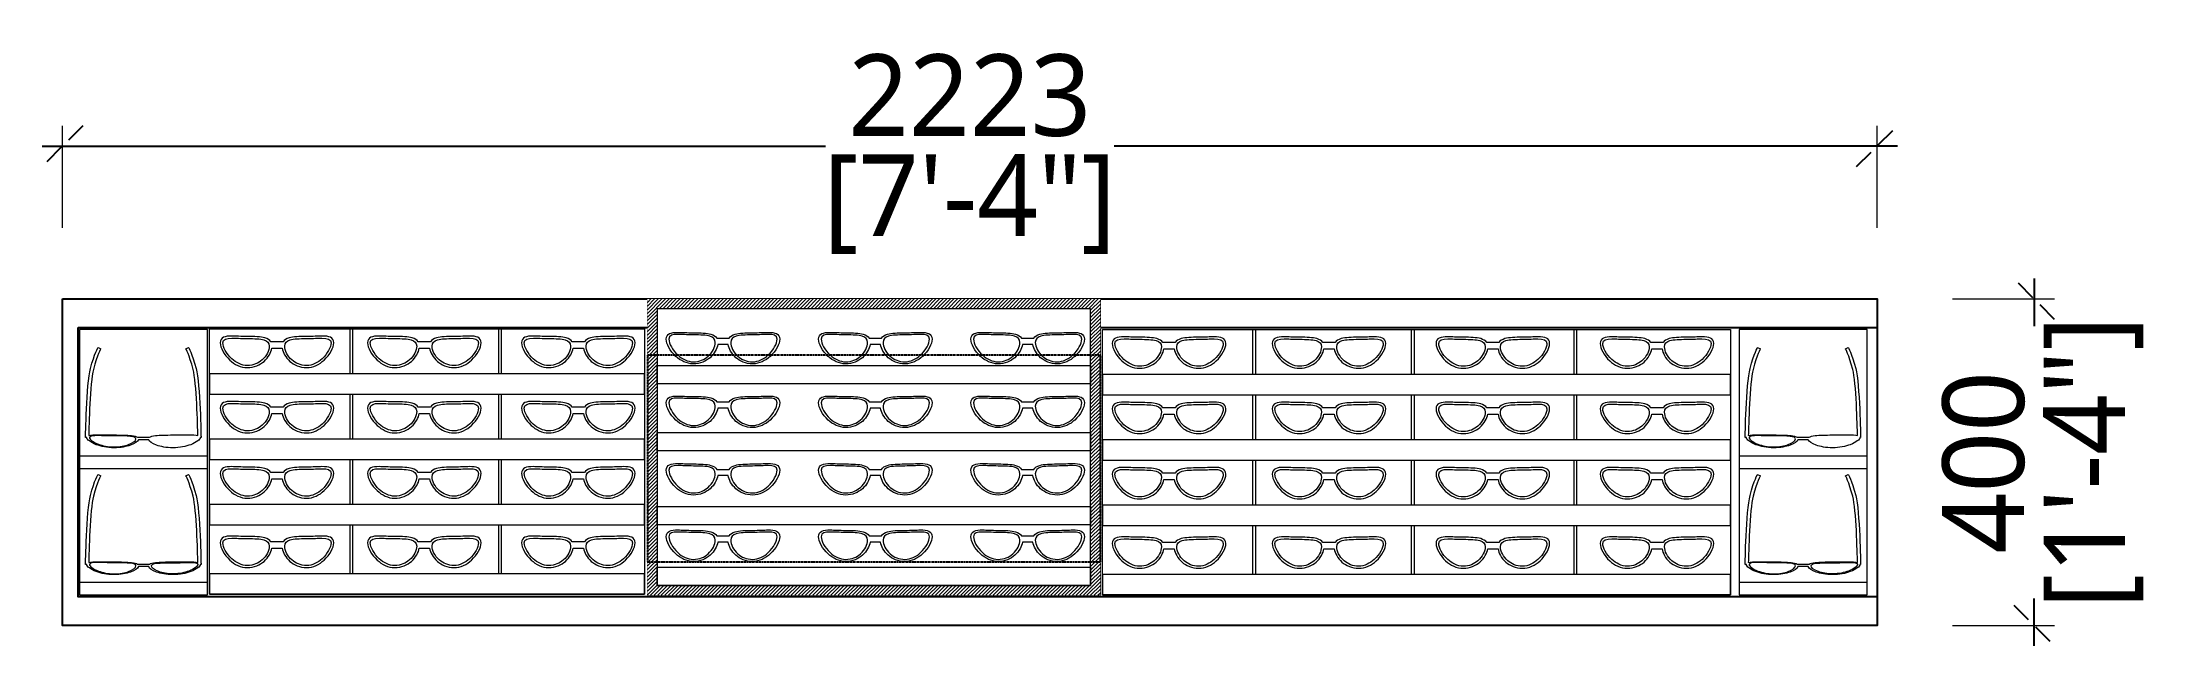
# Model space of a CAD drawing. Header units: millimetres. Extents: x 707 to 3286, y 624 to 1363.
import ezdxf

# ---------------------------------------------------------------- set-up
doc = ezdxf.new("R2010")
doc.units = ezdxf.units.MM
doc.set_wipeout_variables(frame=1)
doc.linetypes.add('DASHED', pattern=[0.75, 0.5, -0.25])
doc.linetypes.add('HIDDEN', pattern=[0.375, 0.25, -0.125])
for name, color, linetype in [('Acrylic (2)', 220, 'Continuous'), ('Layer 1', 7, 'Continuous'), ('Plywood (Common)', 22, 'Continuous'), ('wood', 49, 'Continuous')]:
    doc.layers.add(name, color=color, linetype=linetype)
doc.layers.add('HATCH', color=252, linetype='Continuous', lineweight=5)
doc.layers.add('Reference lines', color=252, linetype='Continuous', lineweight=0)
doc.styles.add('WOT-PLAN', font='segoeuil.ttf', dxfattribs={"height": 100})
doc.dimstyles.new('WOT - 100', dxfattribs={"dimtxt": 100, "dimasz": 50, "dimexe": 25, "dimexo": 25, "dimgap": 10, "dimtad": 0, "dimdec": 0, "dimzin": 0, "dimdsep": 46, "dimtxsty": 'WOT-PLAN', "dimblk": 'OBLIQUE', "dimcen": 0.09, "dimdle": 25, "dimclrd": 151, "dimclre": 151, "dimclrt": 7, "dimadec": 0, "dimazin": 0, "dimtfac": 1, "dimtdec": 0, "dimtofl": 0, "dimtmove": 0, "dimatfit": 3, "dimldrblk": 'OPEN30', "dimfxl": 100, "dimfxlon": 1, "dimtolj": 1, "dimtzin": 0, "dimlwd": -1, "dimlwe": 5, "dimarcsym": 0})

# ---------------------------------------------------------------- blocks, each defined once
blk = doc.blocks.new('A$C61F578BB')
at = {"layer": 'Acrylic (2)', "lineweight": 5}
for points in [[(21, 37.5), (177.5, 37.5), (177.5, 362.5), (21, 362.5), (21, 37.5)], [(21, 192.5), (177.5, 192.5), (177.5, 207.5), (21, 207.5), (21, 192.5)], [(21, 37.5), (177.5, 37.5), (177.5, 52.5), (21, 52.5), (21, 37.5)]]:
    blk.add_lwpolyline(points, close=True, dxfattribs=at)
at = {"layer": 'Acrylic (2)', "lineweight": 5, "elevation": -222}
for points in [[(2054.2, 37.5), (2210.7, 37.5), (2210.7, 362.5), (2054.2, 362.5), (2054.2, 37.5)], [(2054.2, 192.5), (2210.7, 192.5), (2210.7, 207.5), (2054.2, 207.5), (2054.2, 192.5)], [(2054.2, 37.5), (2210.7, 37.5), (2210.7, 52.5), (2054.2, 52.5), (2054.2, 37.5)]]:
    blk.add_lwpolyline(points, close=True, dxfattribs=at)
at = {"layer": 'Layer 1', "color": 252, "lineweight": 5}
for points, knots in [([(169.7, 230.3), (169.7, 230.5), (168.6, 295.7), (163.7, 314.8), (163.7, 314.8), (158.7, 333.9), (154.5, 340.5), (154.5, 340.6), (154.5, 340.6), (154.5, 340.6), (151, 338.8), (151, 338.8), (151, 338.8), (151.1, 338.8), (155.2, 332.4), (160, 313.8), (160, 313.8), (164.2, 297.4), (165.6, 245), (165.8, 232.7), (165.8, 232.7), (163.3, 233.4), (159.3, 233.6), (154.3, 233.6), (154.3, 233.6), (151.9, 233.6), (149.1, 233.6), (146.2, 233.5), (146.2, 233.5), (142.8, 233.5), (139.2, 233.4), (135.4, 233.4), (135.4, 233.4), (126.5, 233.4), (119.3, 233.3), (114.1, 232.7), (114.1, 232.7), (110.6, 232.3), (108.1, 231.6), (106.7, 230.7), (106.7, 230.7), (106.7, 230.7), (91.8, 230.7), (91.8, 230.7), (91.8, 230.7), (90.4, 231.6), (87.8, 232.3), (84.4, 232.7), (84.4, 232.7), (79.2, 233.3), (71.9, 233.4), (63, 233.4), (63, 233.4), (63, 233.4), (63, 233.4), (63, 233.4), (63, 233.4), (59.2, 233.4), (55.6, 233.5), (52.3, 233.5), (52.3, 233.5), (49.3, 233.6), (46.6, 233.6), (44.1, 233.6), (44.1, 233.6), (38.8, 233.6), (34.6, 233.4), (32.1, 232.6), (32.1, 232.6), (32.4, 244.5), (33.7, 297.3), (37.9, 313.8), (37.9, 313.8), (42.8, 332.4), (46.9, 338.8), (46.9, 338.8), (46.9, 338.8), (46.9, 338.8), (43.5, 340.6), (43.5, 340.6), (43.5, 340.6), (43.5, 340.5), (39.2, 333.9), (34.2, 314.8), (34.2, 314.8), (29.3, 295.7), (28.2, 230.5), (28.2, 230.3), (28.2, 230.3), (28.2, 230.3), (29.7, 230.2), (29.7, 230.2), (29.7, 230.2), (29.7, 230.2), (29.7, 230.2), (29.7, 230.2), (29.7, 230.2), (29.7, 230.2), (29.7, 230.2), (29.7, 230.2), (29.7, 230.2), (29.7, 227.9), (34.3, 224.3), (41.4, 221.5), (41.4, 221.5), (47.2, 219.4), (54.7, 217.7), (63, 217.7), (63, 217.7), (71.3, 217.7), (78.3, 219.1), (83.4, 220.9), (83.4, 220.9), (88.7, 222.8), (92.1, 225.4), (92.9, 227.5), (92.9, 227.5), (92.9, 227.5), (105.6, 227.5), (105.6, 227.5), (105.6, 227.5), (106.4, 225.4), (109.7, 222.8), (115.1, 220.9), (115.1, 220.9), (120.2, 219.1), (127.1, 217.7), (135.4, 217.7), (135.4, 217.7), (143.7, 217.7), (151.2, 219.4), (157, 221.5), (157, 221.5), (164.2, 224.3), (168.8, 227.9), (168.8, 230.2), (168.8, 230.2), (168.8, 230.2), (168.8, 230.2), (168.8, 230.2), (168.8, 230.2), (168.8, 230.2), (168.8, 230.3), (168.8, 230.3), (168.8, 230.3), (168.8, 230.3), (169.7, 230.3), (169.7, 230.3)], [0, 0, 0, 0, 0.027027, 0.027027, 0.027027, 0.027027, 0.054054, 0.054054, 0.054054, 0.054054, 0.081081, 0.081081, 0.081081, 0.081081, 0.108108, 0.108108, 0.108108, 0.108108, 0.135135, 0.135135, 0.135135, 0.135135, 0.162162, 0.162162, 0.162162, 0.162162, 0.189189, 0.189189, 0.189189, 0.189189, 0.216216, 0.216216, 0.216216, 0.216216, 0.243243, 0.243243, 0.243243, 0.243243, 0.27027, 0.27027, 0.27027, 0.27027, 0.297297, 0.297297, 0.297297, 0.297297, 0.324324, 0.324324, 0.324324, 0.324324, 0.351351, 0.351351, 0.351351, 0.351351, 0.378378, 0.378378, 0.378378, 0.378378, 0.405405, 0.405405, 0.405405, 0.405405, 0.432432, 0.432432, 0.432432, 0.432432, 0.459459, 0.459459, 0.459459, 0.459459, 0.486486, 0.486486, 0.486486, 0.486486, 0.513514, 0.513514, 0.513514, 0.513514, 0.540541, 0.540541, 0.540541, 0.540541, 0.567568, 0.567568, 0.567568, 0.567568, 0.594595, 0.594595, 0.594595, 0.594595, 0.621622, 0.621622, 0.621622, 0.621622, 0.648649, 0.648649, 0.648649, 0.648649, 0.675676, 0.675676, 0.675676, 0.675676, 0.702703, 0.702703, 0.702703, 0.702703, 0.72973, 0.72973, 0.72973, 0.72973, 0.756757, 0.756757, 0.756757, 0.756757, 0.783784, 0.783784, 0.783784, 0.783784, 0.810811, 0.810811, 0.810811, 0.810811, 0.837838, 0.837838, 0.837838, 0.837838, 0.864865, 0.864865, 0.864865, 0.864865, 0.891892, 0.891892, 0.891892, 0.891892, 0.918919, 0.918919, 0.918919, 0.918919, 0.945946, 0.945946, 0.945946, 0.945946, 0.972973, 0.972973, 0.972973, 0.972973, 1, 1, 1, 1]), ([(255.3, 347.4), (255.3, 347.4), (270.2, 347.4), (270.2, 347.4), (270.2, 347.4), (271.6, 349.8), (274.1, 351.3), (277.6, 352.3), (277.6, 352.3), (282.8, 353.8), (290, 354), (299, 354), (299, 354), (299, 354), (299, 354), (299, 354), (299, 354), (302.7, 354), (306.3, 354.2), (309.7, 354.3), (309.7, 354.3), (312.6, 354.4), (315.4, 354.6), (317.8, 354.6), (317.8, 354.6), (326.6, 354.6), (332.3, 353.2), (332.3, 346.3), (332.3, 346.3), (332.3, 346.3), (332.3, 346.3), (332.3, 346.3), (332.3, 346.3), (332.3, 340.5), (327.7, 331.8), (320.5, 325.2), (320.5, 325.2), (314.8, 319.9), (307.2, 315.9), (299, 315.9), (299, 315.9), (290.6, 315.9), (283.7, 319.2), (278.6, 323.6), (278.6, 323.6), (273.2, 328.3), (269.9, 334.5), (269.1, 339.8), (269.1, 339.8), (269.1, 339.8), (256.4, 339.8), (256.4, 339.8), (256.4, 339.8), (255.6, 334.5), (252.3, 328.3), (246.9, 323.6), (246.9, 323.6), (241.8, 319.2), (234.9, 315.9), (226.5, 315.9), (226.5, 315.9), (218.3, 315.9), (210.7, 319.9), (204.9, 325.2), (204.9, 325.2), (197.8, 331.8), (193.2, 340.5), (193.2, 346.3), (193.2, 346.3), (193.2, 346.3), (193.2, 346.3), (193.2, 346.3), (193.2, 346.3), (193.2, 353.2), (198.9, 354.6), (207.6, 354.6), (207.6, 354.6), (210.1, 354.6), (212.9, 354.4), (215.8, 354.3), (215.8, 354.3), (219.1, 354.2), (222.8, 354), (226.5, 354), (226.5, 354), (235.4, 354), (242.7, 353.8), (247.9, 352.3), (247.9, 352.3), (251.4, 351.3), (253.9, 349.8), (255.3, 347.4)], [0, 0, 0, 0, 0.043478, 0.043478, 0.043478, 0.043478, 0.086957, 0.086957, 0.086957, 0.086957, 0.130435, 0.130435, 0.130435, 0.130435, 0.173913, 0.173913, 0.173913, 0.173913, 0.217391, 0.217391, 0.217391, 0.217391, 0.26087, 0.26087, 0.26087, 0.26087, 0.304348, 0.304348, 0.304348, 0.304348, 0.347826, 0.347826, 0.347826, 0.347826, 0.391304, 0.391304, 0.391304, 0.391304, 0.434783, 0.434783, 0.434783, 0.434783, 0.478261, 0.478261, 0.478261, 0.478261, 0.521739, 0.521739, 0.521739, 0.521739, 0.565217, 0.565217, 0.565217, 0.565217, 0.608696, 0.608696, 0.608696, 0.608696, 0.652174, 0.652174, 0.652174, 0.652174, 0.695652, 0.695652, 0.695652, 0.695652, 0.73913, 0.73913, 0.73913, 0.73913, 0.782609, 0.782609, 0.782609, 0.782609, 0.826087, 0.826087, 0.826087, 0.826087, 0.869565, 0.869565, 0.869565, 0.869565, 0.913043, 0.913043, 0.913043, 0.913043, 0.956522, 0.956522, 0.956522, 0.956522, 1, 1, 1, 1]), ([(246.7, 350), (242.1, 351.3), (235.1, 351.5), (226.5, 351.5), (226.5, 351.5), (222.7, 351.5), (219, 351.7), (215.6, 351.8), (215.6, 351.8), (212.8, 351.9), (210.1, 352), (207.6, 352), (207.6, 352), (200.9, 352), (196.5, 351.1), (196.5, 346.3), (196.5, 346.3), (196.5, 346.3), (196.5, 346.3), (196.5, 346.3), (196.5, 346.3), (196.5, 341.1), (200.7, 333), (207.5, 326.8), (207.5, 326.8), (212.7, 322), (219.3, 318.5), (226.5, 318.5), (226.5, 318.5), (233.8, 318.5), (239.9, 321.3), (244.4, 325.3), (244.4, 325.3), (250.1, 330.2), (253.3, 337), (253.3, 342.1), (253.3, 342.1), (253.3, 346.4), (251, 348.7), (246.7, 350)], [0, 0, 0, 0, 0.1, 0.1, 0.1, 0.1, 0.2, 0.2, 0.2, 0.2, 0.3, 0.3, 0.3, 0.3, 0.4, 0.4, 0.4, 0.4, 0.5, 0.5, 0.5, 0.5, 0.6, 0.6, 0.6, 0.6, 0.7, 0.7, 0.7, 0.7, 0.8, 0.8, 0.8, 0.8, 0.9, 0.9, 0.9, 0.9, 1, 1, 1, 1]), ([(299, 351.5), (290.4, 351.5), (283.4, 351.3), (278.8, 350), (278.8, 350), (274.5, 348.7), (272.2, 346.4), (272.2, 342.1), (272.2, 342.1), (272.2, 337), (275.4, 330.2), (281.1, 325.3), (281.1, 325.3), (285.6, 321.3), (291.7, 318.5), (299, 318.5), (299, 318.5), (306.1, 318.5), (312.8, 322), (318, 326.8), (318, 326.8), (324.7, 333), (329, 341.1), (329, 346.3), (329, 346.3), (329, 346.3), (329, 346.3), (329, 346.3), (329, 346.3), (329, 351.1), (324.6, 352), (317.8, 352), (317.8, 352), (315.4, 352), (312.7, 351.9), (309.9, 351.8), (309.9, 351.8), (306.5, 351.7), (302.8, 351.5), (299, 351.5), (299, 351.5), (299, 351.5), (299, 351.5), (299, 351.5)], [0, 0, 0, 0, 0.090909, 0.090909, 0.090909, 0.090909, 0.181818, 0.181818, 0.181818, 0.181818, 0.272727, 0.272727, 0.272727, 0.272727, 0.363636, 0.363636, 0.363636, 0.363636, 0.454545, 0.454545, 0.454545, 0.454545, 0.545455, 0.545455, 0.545455, 0.545455, 0.636364, 0.636364, 0.636364, 0.636364, 0.727273, 0.727273, 0.727273, 0.727273, 0.818182, 0.818182, 0.818182, 0.818182, 0.909091, 0.909091, 0.909091, 0.909091, 1, 1, 1, 1]), ([(435.9, 347.4), (435.9, 347.4), (450.8, 347.4), (450.8, 347.4), (450.8, 347.4), (452.2, 349.8), (454.7, 351.3), (458.2, 352.3), (458.2, 352.3), (463.4, 353.8), (470.6, 354), (479.5, 354), (479.5, 354), (479.5, 354), (479.5, 354), (479.5, 354), (479.5, 354), (483.3, 354), (486.9, 354.2), (490.3, 354.3), (490.3, 354.3), (493.2, 354.4), (496, 354.6), (498.4, 354.6), (498.4, 354.6), (507.2, 354.6), (512.9, 353.2), (512.9, 346.3), (512.9, 346.3), (512.9, 346.3), (512.9, 346.3), (512.9, 346.3), (512.9, 346.3), (512.9, 340.5), (508.3, 331.8), (501.1, 325.2), (501.1, 325.2), (495.3, 319.9), (487.8, 315.9), (479.5, 315.9), (479.5, 315.9), (471.2, 315.9), (464.3, 319.2), (459.2, 323.6), (459.2, 323.6), (453.8, 328.3), (450.5, 334.5), (449.7, 339.8), (449.7, 339.8), (449.7, 339.8), (437, 339.8), (437, 339.8), (437, 339.8), (436.2, 334.5), (432.8, 328.3), (427.5, 323.6), (427.5, 323.6), (422.4, 319.2), (415.5, 315.9), (407.1, 315.9), (407.1, 315.9), (398.8, 315.9), (391.3, 319.9), (385.5, 325.2), (385.5, 325.2), (378.4, 331.8), (373.8, 340.5), (373.8, 346.3), (373.8, 346.3), (373.8, 346.3), (373.8, 346.3), (373.8, 346.3), (373.8, 346.3), (373.8, 353.2), (379.5, 354.6), (388.2, 354.6), (388.2, 354.6), (390.7, 354.6), (393.5, 354.4), (396.4, 354.3), (396.4, 354.3), (399.7, 354.2), (403.3, 354), (407.1, 354), (407.1, 354), (416, 354), (423.3, 353.8), (428.5, 352.3), (428.5, 352.3), (431.9, 351.3), (434.4, 349.8), (435.9, 347.4)], [0, 0, 0, 0, 0.043478, 0.043478, 0.043478, 0.043478, 0.086957, 0.086957, 0.086957, 0.086957, 0.130435, 0.130435, 0.130435, 0.130435, 0.173913, 0.173913, 0.173913, 0.173913, 0.217391, 0.217391, 0.217391, 0.217391, 0.26087, 0.26087, 0.26087, 0.26087, 0.304348, 0.304348, 0.304348, 0.304348, 0.347826, 0.347826, 0.347826, 0.347826, 0.391304, 0.391304, 0.391304, 0.391304, 0.434783, 0.434783, 0.434783, 0.434783, 0.478261, 0.478261, 0.478261, 0.478261, 0.521739, 0.521739, 0.521739, 0.521739, 0.565217, 0.565217, 0.565217, 0.565217, 0.608696, 0.608696, 0.608696, 0.608696, 0.652174, 0.652174, 0.652174, 0.652174, 0.695652, 0.695652, 0.695652, 0.695652, 0.73913, 0.73913, 0.73913, 0.73913, 0.782609, 0.782609, 0.782609, 0.782609, 0.826087, 0.826087, 0.826087, 0.826087, 0.869565, 0.869565, 0.869565, 0.869565, 0.913043, 0.913043, 0.913043, 0.913043, 0.956522, 0.956522, 0.956522, 0.956522, 1, 1, 1, 1]), ([(427.3, 350), (422.6, 351.3), (415.7, 351.5), (407.1, 351.5), (407.1, 351.5), (403.3, 351.5), (399.6, 351.7), (396.2, 351.8), (396.2, 351.8), (393.4, 351.9), (390.7, 352), (388.2, 352), (388.2, 352), (381.5, 352), (377.1, 351.1), (377.1, 346.3), (377.1, 346.3), (377.1, 346.3), (377.1, 346.3), (377.1, 346.3), (377.1, 346.3), (377.1, 341.1), (381.3, 333), (388, 326.8), (388, 326.8), (393.3, 322), (399.9, 318.5), (407.1, 318.5), (407.1, 318.5), (414.4, 318.5), (420.5, 321.3), (425, 325.3), (425, 325.3), (430.7, 330.2), (433.9, 337), (433.9, 342.1), (433.9, 342.1), (433.9, 346.4), (431.5, 348.7), (427.3, 350)], [0, 0, 0, 0, 0.1, 0.1, 0.1, 0.1, 0.2, 0.2, 0.2, 0.2, 0.3, 0.3, 0.3, 0.3, 0.4, 0.4, 0.4, 0.4, 0.5, 0.5, 0.5, 0.5, 0.6, 0.6, 0.6, 0.6, 0.7, 0.7, 0.7, 0.7, 0.8, 0.8, 0.8, 0.8, 0.9, 0.9, 0.9, 0.9, 1, 1, 1, 1]), ([(479.5, 351.5), (471, 351.5), (464, 351.3), (459.4, 350), (459.4, 350), (455.1, 348.7), (452.8, 346.4), (452.8, 342.1), (452.8, 342.1), (452.8, 337), (456, 330.2), (461.6, 325.3), (461.6, 325.3), (466.2, 321.3), (472.3, 318.5), (479.5, 318.5), (479.5, 318.5), (486.7, 318.5), (493.4, 322), (498.6, 326.8), (498.6, 326.8), (505.3, 333), (509.6, 341.1), (509.6, 346.3), (509.6, 346.3), (509.6, 346.3), (509.6, 346.3), (509.6, 346.3), (509.6, 346.3), (509.6, 351.1), (505.2, 352), (498.4, 352), (498.4, 352), (496, 352), (493.3, 351.9), (490.4, 351.8), (490.4, 351.8), (487, 351.7), (483.4, 351.5), (479.5, 351.5), (479.5, 351.5), (479.5, 351.5), (479.5, 351.5), (479.5, 351.5)], [0, 0, 0, 0, 0.090909, 0.090909, 0.090909, 0.090909, 0.181818, 0.181818, 0.181818, 0.181818, 0.272727, 0.272727, 0.272727, 0.272727, 0.363636, 0.363636, 0.363636, 0.363636, 0.454545, 0.454545, 0.454545, 0.454545, 0.545455, 0.545455, 0.545455, 0.545455, 0.636364, 0.636364, 0.636364, 0.636364, 0.727273, 0.727273, 0.727273, 0.727273, 0.818182, 0.818182, 0.818182, 0.818182, 0.909091, 0.909091, 0.909091, 0.909091, 1, 1, 1, 1]), ([(624.5, 347.4), (624.5, 347.4), (639.4, 347.4), (639.4, 347.4), (639.4, 347.4), (640.8, 349.8), (643.4, 351.3), (646.8, 352.3), (646.8, 352.3), (652, 353.8), (659.3, 354), (668.2, 354), (668.2, 354), (668.2, 354), (668.2, 354), (668.2, 354), (668.2, 354), (672, 354), (675.6, 354.2), (678.9, 354.3), (678.9, 354.3), (681.8, 354.4), (684.6, 354.6), (687.1, 354.6), (687.1, 354.6), (695.8, 354.6), (701.5, 353.2), (701.5, 346.3), (701.5, 346.3), (701.5, 346.3), (701.5, 346.3), (701.5, 346.3), (701.5, 346.3), (701.5, 340.5), (696.9, 331.8), (689.8, 325.2), (689.8, 325.2), (684, 319.9), (676.5, 315.9), (668.2, 315.9), (668.2, 315.9), (659.8, 315.9), (652.9, 319.2), (647.8, 323.6), (647.8, 323.6), (642.4, 328.3), (639.1, 334.5), (638.3, 339.8), (638.3, 339.8), (638.3, 339.8), (625.6, 339.8), (625.6, 339.8), (625.6, 339.8), (624.8, 334.5), (621.5, 328.3), (616.1, 323.6), (616.1, 323.6), (611, 319.2), (604.1, 315.9), (595.7, 315.9), (595.7, 315.9), (587.5, 315.9), (579.9, 319.9), (574.2, 325.2), (574.2, 325.2), (567, 331.8), (562.4, 340.5), (562.4, 346.3), (562.4, 346.3), (562.4, 346.3), (562.4, 346.3), (562.4, 346.3), (562.4, 346.3), (562.4, 353.2), (568.1, 354.6), (576.9, 354.6), (576.9, 354.6), (579.3, 354.6), (582.1, 354.4), (585, 354.3), (585, 354.3), (588.4, 354.2), (592, 354), (595.7, 354), (595.7, 354), (604.7, 354), (611.9, 353.8), (617.1, 352.3), (617.1, 352.3), (620.6, 351.3), (623.1, 349.8), (624.5, 347.4)], [0, 0, 0, 0, 0.043478, 0.043478, 0.043478, 0.043478, 0.086957, 0.086957, 0.086957, 0.086957, 0.130435, 0.130435, 0.130435, 0.130435, 0.173913, 0.173913, 0.173913, 0.173913, 0.217391, 0.217391, 0.217391, 0.217391, 0.26087, 0.26087, 0.26087, 0.26087, 0.304348, 0.304348, 0.304348, 0.304348, 0.347826, 0.347826, 0.347826, 0.347826, 0.391304, 0.391304, 0.391304, 0.391304, 0.434783, 0.434783, 0.434783, 0.434783, 0.478261, 0.478261, 0.478261, 0.478261, 0.521739, 0.521739, 0.521739, 0.521739, 0.565217, 0.565217, 0.565217, 0.565217, 0.608696, 0.608696, 0.608696, 0.608696, 0.652174, 0.652174, 0.652174, 0.652174, 0.695652, 0.695652, 0.695652, 0.695652, 0.73913, 0.73913, 0.73913, 0.73913, 0.782609, 0.782609, 0.782609, 0.782609, 0.826087, 0.826087, 0.826087, 0.826087, 0.869565, 0.869565, 0.869565, 0.869565, 0.913043, 0.913043, 0.913043, 0.913043, 0.956522, 0.956522, 0.956522, 0.956522, 1, 1, 1, 1]), ([(615.9, 350), (611.3, 351.3), (604.3, 351.5), (595.7, 351.5), (595.7, 351.5), (591.9, 351.5), (588.3, 351.7), (584.8, 351.8), (584.8, 351.8), (582, 351.9), (579.3, 352), (576.9, 352), (576.9, 352), (570.1, 352), (565.7, 351.1), (565.7, 346.3), (565.7, 346.3), (565.7, 346.3), (565.7, 346.3), (565.7, 346.3), (565.7, 346.3), (565.7, 341.1), (570, 333), (576.7, 326.8), (576.7, 326.8), (581.9, 322), (588.6, 318.5), (595.7, 318.5), (595.7, 318.5), (603, 318.5), (609.1, 321.3), (613.7, 325.3), (613.7, 325.3), (619.3, 330.2), (622.5, 337), (622.5, 342.1), (622.5, 342.1), (622.5, 346.4), (620.2, 348.7), (615.9, 350)], [0, 0, 0, 0, 0.1, 0.1, 0.1, 0.1, 0.2, 0.2, 0.2, 0.2, 0.3, 0.3, 0.3, 0.3, 0.4, 0.4, 0.4, 0.4, 0.5, 0.5, 0.5, 0.5, 0.6, 0.6, 0.6, 0.6, 0.7, 0.7, 0.7, 0.7, 0.8, 0.8, 0.8, 0.8, 0.9, 0.9, 0.9, 0.9, 1, 1, 1, 1]), ([(668.2, 351.5), (659.6, 351.5), (652.7, 351.3), (648, 350), (648, 350), (643.7, 348.7), (641.4, 346.4), (641.4, 342.1), (641.4, 342.1), (641.4, 337), (644.6, 330.2), (650.3, 325.3), (650.3, 325.3), (654.8, 321.3), (660.9, 318.5), (668.2, 318.5), (668.2, 318.5), (675.4, 318.5), (682, 322), (687.3, 326.8), (687.3, 326.8), (694, 333), (698.2, 341.1), (698.2, 346.3), (698.2, 346.3), (698.2, 346.3), (698.2, 346.3), (698.2, 346.3), (698.2, 346.3), (698.2, 351.1), (693.8, 352), (687.1, 352), (687.1, 352), (684.6, 352), (681.9, 351.9), (679.1, 351.8), (679.1, 351.8), (675.7, 351.7), (672, 351.5), (668.2, 351.5), (668.2, 351.5), (668.2, 351.5), (668.2, 351.5), (668.2, 351.5)], [0, 0, 0, 0, 0.090909, 0.090909, 0.090909, 0.090909, 0.181818, 0.181818, 0.181818, 0.181818, 0.272727, 0.272727, 0.272727, 0.272727, 0.363636, 0.363636, 0.363636, 0.363636, 0.454545, 0.454545, 0.454545, 0.454545, 0.545455, 0.545455, 0.545455, 0.545455, 0.636364, 0.636364, 0.636364, 0.636364, 0.727273, 0.727273, 0.727273, 0.727273, 0.818182, 0.818182, 0.818182, 0.818182, 0.909091, 0.909091, 0.909091, 0.909091, 1, 1, 1, 1]), ([(1348.2, 346.5, 111), (1348.2, 346.5, 111), (1363.1, 346.5, 111), (1363.1, 346.5, 111), (1363.1, 346.5, 111), (1364.6, 348.9, 111), (1367.1, 350.4, 111), (1370.6, 351.4, 111), (1370.6, 351.4, 111), (1375.7, 352.9, 111), (1383, 353.1, 111), (1391.9, 353.1, 111), (1391.9, 353.1, 111), (1391.9, 353.1, 111), (1391.9, 353.1, 111), (1391.9, 353.1, 111), (1391.9, 353.1, 111), (1395.7, 353.1, 111), (1399.3, 353.3, 111), (1402.6, 353.4, 111), (1402.6, 353.4, 111), (1405.6, 353.6, 111), (1408.3, 353.7, 111), (1410.8, 353.7, 111), (1410.8, 353.7, 111), (1419.5, 353.7, 111), (1425.2, 352.3, 111), (1425.2, 345.4, 111), (1425.2, 345.4, 111), (1425.2, 345.4, 111), (1425.2, 345.4, 111), (1425.2, 345.4, 111), (1425.2, 345.4, 111), (1425.2, 339.7, 111), (1420.7, 330.9, 111), (1413.5, 324.3, 111), (1413.5, 324.3, 111), (1407.7, 319, 111), (1400.2, 315.1, 111), (1391.9, 315.1, 111), (1391.9, 315.1, 111), (1383.6, 315.1, 111), (1376.6, 318.3, 111), (1371.5, 322.7, 111), (1371.5, 322.7, 111), (1366.2, 327.4, 111), (1362.8, 333.6, 111), (1362, 338.9, 111), (1362, 338.9, 111), (1362, 338.9, 111), (1349.3, 338.9, 111), (1349.3, 338.9, 111), (1349.3, 338.9, 111), (1348.5, 333.6, 111), (1345.2, 327.4, 111), (1339.8, 322.7, 111), (1339.8, 322.7, 111), (1334.7, 318.3, 111), (1327.8, 315.1, 111), (1319.5, 315.1, 111), (1319.5, 315.1, 111), (1311.2, 315.1, 111), (1303.7, 319, 111), (1297.9, 324.3, 111), (1297.9, 324.3, 111), (1290.7, 330.9, 111), (1286.1, 339.7, 111), (1286.1, 345.4, 111), (1286.1, 345.4, 111), (1286.1, 345.4, 111), (1286.1, 345.4, 111), (1286.1, 345.4, 111), (1286.1, 345.4, 111), (1286.1, 352.3, 111), (1291.8, 353.7, 111), (1300.6, 353.7, 111), (1300.6, 353.7, 111), (1303, 353.7, 111), (1305.8, 353.6, 111), (1308.8, 353.4, 111), (1308.8, 353.4, 111), (1312.1, 353.3, 111), (1315.7, 353.1, 111), (1319.5, 353.1, 111), (1319.5, 353.1, 111), (1328.4, 353.1, 111), (1335.7, 352.9, 111), (1340.8, 351.4, 111), (1340.8, 351.4, 111), (1344.3, 350.4, 111), (1346.8, 348.9, 111), (1348.2, 346.5, 111)], [0, 0, 0, 0, 0.043478, 0.043478, 0.043478, 0.043478, 0.086957, 0.086957, 0.086957, 0.086957, 0.130435, 0.130435, 0.130435, 0.130435, 0.173913, 0.173913, 0.173913, 0.173913, 0.217391, 0.217391, 0.217391, 0.217391, 0.26087, 0.26087, 0.26087, 0.26087, 0.304348, 0.304348, 0.304348, 0.304348, 0.347826, 0.347826, 0.347826, 0.347826, 0.391304, 0.391304, 0.391304, 0.391304, 0.434783, 0.434783, 0.434783, 0.434783, 0.478261, 0.478261, 0.478261, 0.478261, 0.521739, 0.521739, 0.521739, 0.521739, 0.565217, 0.565217, 0.565217, 0.565217, 0.608696, 0.608696, 0.608696, 0.608696, 0.652174, 0.652174, 0.652174, 0.652174, 0.695652, 0.695652, 0.695652, 0.695652, 0.73913, 0.73913, 0.73913, 0.73913, 0.782609, 0.782609, 0.782609, 0.782609, 0.826087, 0.826087, 0.826087, 0.826087, 0.869565, 0.869565, 0.869565, 0.869565, 0.913043, 0.913043, 0.913043, 0.913043, 0.956522, 0.956522, 0.956522, 0.956522, 1, 1, 1, 1]), ([(1339.7, 349.1, 111), (1335, 350.4, 111), (1328, 350.6, 111), (1319.5, 350.6, 111), (1319.5, 350.6, 111), (1315.7, 350.6, 111), (1312, 350.8, 111), (1308.6, 350.9, 111), (1308.6, 350.9, 111), (1305.7, 351, 111), (1303, 351.2, 111), (1300.6, 351.2, 111), (1300.6, 351.2, 111), (1293.8, 351.2, 111), (1289.4, 350.2, 111), (1289.4, 345.4, 111), (1289.4, 345.4, 111), (1289.4, 345.4, 111), (1289.4, 345.4, 111), (1289.4, 345.4, 111), (1289.4, 345.4, 111), (1289.4, 340.2, 111), (1293.7, 332.1, 111), (1300.4, 325.9, 111), (1300.4, 325.9, 111), (1305.6, 321.2, 111), (1312.3, 317.6, 111), (1319.5, 317.6, 111), (1319.5, 317.6, 111), (1326.8, 317.6, 111), (1332.9, 320.4, 111), (1337.4, 324.4, 111), (1337.4, 324.4, 111), (1343.1, 329.4, 111), (1346.3, 336.1, 111), (1346.3, 341.2, 111), (1346.3, 341.2, 111), (1346.3, 345.5, 111), (1343.9, 347.8, 111), (1339.7, 349.1, 111)], [0, 0, 0, 0, 0.1, 0.1, 0.1, 0.1, 0.2, 0.2, 0.2, 0.2, 0.3, 0.3, 0.3, 0.3, 0.4, 0.4, 0.4, 0.4, 0.5, 0.5, 0.5, 0.5, 0.6, 0.6, 0.6, 0.6, 0.7, 0.7, 0.7, 0.7, 0.8, 0.8, 0.8, 0.8, 0.9, 0.9, 0.9, 0.9, 1, 1, 1, 1]), ([(1391.9, 350.6, 111), (1383.3, 350.6, 111), (1376.4, 350.4, 111), (1371.7, 349.1, 111), (1371.7, 349.1, 111), (1367.5, 347.8, 111), (1365.1, 345.5, 111), (1365.1, 341.2, 111), (1365.1, 341.2, 111), (1365.1, 336.1, 111), (1368.3, 329.4, 111), (1374, 324.4, 111), (1374, 324.4, 111), (1378.5, 320.4, 111), (1384.6, 317.6, 111), (1391.9, 317.6, 111), (1391.9, 317.6, 111), (1399.1, 317.6, 111), (1405.8, 321.2, 111), (1411, 325.9, 111), (1411, 325.9, 111), (1417.7, 332.1, 111), (1422, 340.2, 111), (1422, 345.4, 111), (1422, 345.4, 111), (1422, 345.4, 111), (1422, 345.4, 111), (1422, 345.4, 111), (1422, 345.4, 111), (1422, 350.2, 111), (1417.6, 351.2, 111), (1410.8, 351.2, 111), (1410.8, 351.2, 111), (1408.4, 351.2, 111), (1405.7, 351, 111), (1402.8, 350.9, 111), (1402.8, 350.9, 111), (1399.4, 350.8, 111), (1395.7, 350.6, 111), (1391.9, 350.6, 111), (1391.9, 350.6, 111), (1391.9, 350.6, 111), (1391.9, 350.6, 111), (1391.9, 350.6, 111)], [0, 0, 0, 0, 0.090909, 0.090909, 0.090909, 0.090909, 0.181818, 0.181818, 0.181818, 0.181818, 0.272727, 0.272727, 0.272727, 0.272727, 0.363636, 0.363636, 0.363636, 0.363636, 0.454545, 0.454545, 0.454545, 0.454545, 0.545455, 0.545455, 0.545455, 0.545455, 0.636364, 0.636364, 0.636364, 0.636364, 0.727273, 0.727273, 0.727273, 0.727273, 0.818182, 0.818182, 0.818182, 0.818182, 0.909091, 0.909091, 0.909091, 0.909091, 1, 1, 1, 1]), ([(1544.2, 346.5, 111), (1544.2, 346.5, 111), (1559.1, 346.5, 111), (1559.1, 346.5, 111), (1559.1, 346.5, 111), (1560.6, 348.9, 111), (1563.1, 350.4, 111), (1566.6, 351.4, 111), (1566.6, 351.4, 111), (1571.7, 352.9, 111), (1579, 353.1, 111), (1587.9, 353.1, 111), (1587.9, 353.1, 111), (1587.9, 353.1, 111), (1587.9, 353.1, 111), (1587.9, 353.1, 111), (1587.9, 353.1, 111), (1591.7, 353.1, 111), (1595.3, 353.3, 111), (1598.6, 353.4, 111), (1598.6, 353.4, 111), (1601.6, 353.6, 111), (1604.3, 353.7, 111), (1606.8, 353.7, 111), (1606.8, 353.7, 111), (1615.5, 353.7, 111), (1621.2, 352.3, 111), (1621.2, 345.4, 111), (1621.2, 345.4, 111), (1621.2, 345.4, 111), (1621.2, 345.4, 111), (1621.2, 345.4, 111), (1621.2, 345.4, 111), (1621.2, 339.7, 111), (1616.7, 330.9, 111), (1609.5, 324.3, 111), (1609.5, 324.3, 111), (1603.7, 319, 111), (1596.2, 315.1, 111), (1587.9, 315.1, 111), (1587.9, 315.1, 111), (1579.6, 315.1, 111), (1572.6, 318.3, 111), (1567.5, 322.7, 111), (1567.5, 322.7, 111), (1562.2, 327.4, 111), (1558.8, 333.6, 111), (1558, 338.9, 111), (1558, 338.9, 111), (1558, 338.9, 111), (1545.3, 338.9, 111), (1545.3, 338.9, 111), (1545.3, 338.9, 111), (1544.5, 333.6, 111), (1541.2, 327.4, 111), (1535.8, 322.7, 111), (1535.8, 322.7, 111), (1530.7, 318.3, 111), (1523.8, 315.1, 111), (1515.5, 315.1, 111), (1515.5, 315.1, 111), (1507.2, 315.1, 111), (1499.7, 319, 111), (1493.9, 324.3, 111), (1493.9, 324.3, 111), (1486.7, 330.9, 111), (1482.1, 339.7, 111), (1482.1, 345.4, 111), (1482.1, 345.4, 111), (1482.1, 345.4, 111), (1482.1, 345.4, 111), (1482.1, 345.4, 111), (1482.1, 345.4, 111), (1482.1, 352.3, 111), (1487.8, 353.7, 111), (1496.6, 353.7, 111), (1496.6, 353.7, 111), (1499, 353.7, 111), (1501.8, 353.6, 111), (1504.8, 353.4, 111), (1504.8, 353.4, 111), (1508.1, 353.3, 111), (1511.7, 353.1, 111), (1515.5, 353.1, 111), (1515.5, 353.1, 111), (1524.4, 353.1, 111), (1531.7, 352.9, 111), (1536.8, 351.4, 111), (1536.8, 351.4, 111), (1540.3, 350.4, 111), (1542.8, 348.9, 111), (1544.2, 346.5, 111)], [0, 0, 0, 0, 0.043478, 0.043478, 0.043478, 0.043478, 0.086957, 0.086957, 0.086957, 0.086957, 0.130435, 0.130435, 0.130435, 0.130435, 0.173913, 0.173913, 0.173913, 0.173913, 0.217391, 0.217391, 0.217391, 0.217391, 0.26087, 0.26087, 0.26087, 0.26087, 0.304348, 0.304348, 0.304348, 0.304348, 0.347826, 0.347826, 0.347826, 0.347826, 0.391304, 0.391304, 0.391304, 0.391304, 0.434783, 0.434783, 0.434783, 0.434783, 0.478261, 0.478261, 0.478261, 0.478261, 0.521739, 0.521739, 0.521739, 0.521739, 0.565217, 0.565217, 0.565217, 0.565217, 0.608696, 0.608696, 0.608696, 0.608696, 0.652174, 0.652174, 0.652174, 0.652174, 0.695652, 0.695652, 0.695652, 0.695652, 0.73913, 0.73913, 0.73913, 0.73913, 0.782609, 0.782609, 0.782609, 0.782609, 0.826087, 0.826087, 0.826087, 0.826087, 0.869565, 0.869565, 0.869565, 0.869565, 0.913043, 0.913043, 0.913043, 0.913043, 0.956522, 0.956522, 0.956522, 0.956522, 1, 1, 1, 1]), ([(1535.7, 349.1, 111), (1531, 350.4, 111), (1524, 350.6, 111), (1515.5, 350.6, 111), (1515.5, 350.6, 111), (1511.7, 350.6, 111), (1508, 350.8, 111), (1504.6, 350.9, 111), (1504.6, 350.9, 111), (1501.7, 351, 111), (1499, 351.2, 111), (1496.6, 351.2, 111), (1496.6, 351.2, 111), (1489.8, 351.2, 111), (1485.4, 350.2, 111), (1485.4, 345.4, 111), (1485.4, 345.4, 111), (1485.4, 345.4, 111), (1485.4, 345.4, 111), (1485.4, 345.4, 111), (1485.4, 345.4, 111), (1485.4, 340.2, 111), (1489.7, 332.1, 111), (1496.4, 325.9, 111), (1496.4, 325.9, 111), (1501.6, 321.2, 111), (1508.3, 317.6, 111), (1515.5, 317.6, 111), (1515.5, 317.6, 111), (1522.8, 317.6, 111), (1528.9, 320.4, 111), (1533.4, 324.4, 111), (1533.4, 324.4, 111), (1539.1, 329.4, 111), (1542.3, 336.1, 111), (1542.3, 341.2, 111), (1542.3, 341.2, 111), (1542.3, 345.5, 111), (1539.9, 347.8, 111), (1535.7, 349.1, 111)], [0, 0, 0, 0, 0.1, 0.1, 0.1, 0.1, 0.2, 0.2, 0.2, 0.2, 0.3, 0.3, 0.3, 0.3, 0.4, 0.4, 0.4, 0.4, 0.5, 0.5, 0.5, 0.5, 0.6, 0.6, 0.6, 0.6, 0.7, 0.7, 0.7, 0.7, 0.8, 0.8, 0.8, 0.8, 0.9, 0.9, 0.9, 0.9, 1, 1, 1, 1]), ([(1587.9, 350.6, 111), (1579.3, 350.6, 111), (1572.4, 350.4, 111), (1567.7, 349.1, 111), (1567.7, 349.1, 111), (1563.5, 347.8, 111), (1561.1, 345.5, 111), (1561.1, 341.2, 111), (1561.1, 341.2, 111), (1561.1, 336.1, 111), (1564.3, 329.4, 111), (1570, 324.4, 111), (1570, 324.4, 111), (1574.5, 320.4, 111), (1580.6, 317.6, 111), (1587.9, 317.6, 111), (1587.9, 317.6, 111), (1595.1, 317.6, 111), (1601.8, 321.2, 111), (1607, 325.9, 111), (1607, 325.9, 111), (1613.7, 332.1, 111), (1618, 340.2, 111), (1618, 345.4, 111), (1618, 345.4, 111), (1618, 345.4, 111), (1618, 345.4, 111), (1618, 345.4, 111), (1618, 345.4, 111), (1618, 350.2, 111), (1613.6, 351.2, 111), (1606.8, 351.2, 111), (1606.8, 351.2, 111), (1604.4, 351.2, 111), (1601.7, 351, 111), (1598.8, 350.9, 111), (1598.8, 350.9, 111), (1595.4, 350.8, 111), (1591.7, 350.6, 111), (1587.9, 350.6, 111), (1587.9, 350.6, 111), (1587.9, 350.6, 111), (1587.9, 350.6, 111), (1587.9, 350.6, 111)], [0, 0, 0, 0, 0.090909, 0.090909, 0.090909, 0.090909, 0.181818, 0.181818, 0.181818, 0.181818, 0.272727, 0.272727, 0.272727, 0.272727, 0.363636, 0.363636, 0.363636, 0.363636, 0.454545, 0.454545, 0.454545, 0.454545, 0.545455, 0.545455, 0.545455, 0.545455, 0.636364, 0.636364, 0.636364, 0.636364, 0.727273, 0.727273, 0.727273, 0.727273, 0.818182, 0.818182, 0.818182, 0.818182, 0.909091, 0.909091, 0.909091, 0.909091, 1, 1, 1, 1]), ([(1744.8, 346.5, 111), (1744.8, 346.5, 111), (1759.8, 346.5, 111), (1759.8, 346.5, 111), (1759.8, 346.5, 111), (1761.2, 348.9, 111), (1763.7, 350.4, 111), (1767.2, 351.4, 111), (1767.2, 351.4, 111), (1772.3, 352.9, 111), (1779.6, 353.1, 111), (1788.5, 353.1, 111), (1788.5, 353.1, 111), (1788.5, 353.1, 111), (1788.5, 353.1, 111), (1788.5, 353.1, 111), (1788.5, 353.1, 111), (1792.3, 353.1, 111), (1795.9, 353.3, 111), (1799.2, 353.4, 111), (1799.2, 353.4, 111), (1802.2, 353.6, 111), (1805, 353.7, 111), (1807.4, 353.7, 111), (1807.4, 353.7, 111), (1816.2, 353.7, 111), (1821.9, 352.3, 111), (1821.9, 345.4, 111), (1821.9, 345.4, 111), (1821.9, 345.4, 111), (1821.9, 345.4, 111), (1821.9, 345.4, 111), (1821.9, 345.4, 111), (1821.9, 339.7, 111), (1817.3, 330.9, 111), (1810.1, 324.3, 111), (1810.1, 324.3, 111), (1804.3, 319, 111), (1796.8, 315.1, 111), (1788.5, 315.1, 111), (1788.5, 315.1, 111), (1780.2, 315.1, 111), (1773.3, 318.3, 111), (1768.2, 322.7, 111), (1768.2, 322.7, 111), (1762.8, 327.4, 111), (1759.5, 333.6, 111), (1758.7, 338.9, 111), (1758.7, 338.9, 111), (1758.7, 338.9, 111), (1746, 338.9, 111), (1746, 338.9, 111), (1746, 338.9, 111), (1745.2, 333.6, 111), (1741.8, 327.4, 111), (1736.5, 322.7, 111), (1736.5, 322.7, 111), (1731.4, 318.3, 111), (1724.4, 315.1, 111), (1716.1, 315.1, 111), (1716.1, 315.1, 111), (1707.8, 315.1, 111), (1700.3, 319, 111), (1694.5, 324.3, 111), (1694.5, 324.3, 111), (1687.3, 330.9, 111), (1682.8, 339.7, 111), (1682.8, 345.4, 111), (1682.8, 345.4, 111), (1682.8, 345.4, 111), (1682.8, 345.4, 111), (1682.8, 345.4, 111), (1682.8, 345.4, 111), (1682.8, 352.3, 111), (1688.5, 353.7, 111), (1697.2, 353.7, 111), (1697.2, 353.7, 111), (1699.7, 353.7, 111), (1702.4, 353.6, 111), (1705.4, 353.4, 111), (1705.4, 353.4, 111), (1708.7, 353.3, 111), (1712.3, 353.1, 111), (1716.1, 353.1, 111), (1716.1, 353.1, 111), (1725, 353.1, 111), (1732.3, 352.9, 111), (1737.4, 351.4, 111), (1737.4, 351.4, 111), (1740.9, 350.4, 111), (1743.4, 348.9, 111), (1744.8, 346.5, 111)], [0, 0, 0, 0, 0.043478, 0.043478, 0.043478, 0.043478, 0.086957, 0.086957, 0.086957, 0.086957, 0.130435, 0.130435, 0.130435, 0.130435, 0.173913, 0.173913, 0.173913, 0.173913, 0.217391, 0.217391, 0.217391, 0.217391, 0.26087, 0.26087, 0.26087, 0.26087, 0.304348, 0.304348, 0.304348, 0.304348, 0.347826, 0.347826, 0.347826, 0.347826, 0.391304, 0.391304, 0.391304, 0.391304, 0.434783, 0.434783, 0.434783, 0.434783, 0.478261, 0.478261, 0.478261, 0.478261, 0.521739, 0.521739, 0.521739, 0.521739, 0.565217, 0.565217, 0.565217, 0.565217, 0.608696, 0.608696, 0.608696, 0.608696, 0.652174, 0.652174, 0.652174, 0.652174, 0.695652, 0.695652, 0.695652, 0.695652, 0.73913, 0.73913, 0.73913, 0.73913, 0.782609, 0.782609, 0.782609, 0.782609, 0.826087, 0.826087, 0.826087, 0.826087, 0.869565, 0.869565, 0.869565, 0.869565, 0.913043, 0.913043, 0.913043, 0.913043, 0.956522, 0.956522, 0.956522, 0.956522, 1, 1, 1, 1]), ([(1736.3, 349.1, 111), (1731.6, 350.4, 111), (1724.7, 350.6, 111), (1716.1, 350.6, 111), (1716.1, 350.6, 111), (1712.3, 350.6, 111), (1708.6, 350.8, 111), (1705.2, 350.9, 111), (1705.2, 350.9, 111), (1702.3, 351, 111), (1699.6, 351.2, 111), (1697.2, 351.2, 111), (1697.2, 351.2, 111), (1690.4, 351.2, 111), (1686, 350.2, 111), (1686, 345.4, 111), (1686, 345.4, 111), (1686, 345.4, 111), (1686, 345.4, 111), (1686, 345.4, 111), (1686, 345.4, 111), (1686, 340.2, 111), (1690.3, 332.1, 111), (1697, 325.9, 111), (1697, 325.9, 111), (1702.2, 321.2, 111), (1708.9, 317.6, 111), (1716.1, 317.6, 111), (1716.1, 317.6, 111), (1723.4, 317.6, 111), (1729.5, 320.4, 111), (1734, 324.4, 111), (1734, 324.4, 111), (1739.7, 329.4, 111), (1742.9, 336.1, 111), (1742.9, 341.2, 111), (1742.9, 341.2, 111), (1742.9, 345.5, 111), (1740.5, 347.8, 111), (1736.3, 349.1, 111)], [0, 0, 0, 0, 0.1, 0.1, 0.1, 0.1, 0.2, 0.2, 0.2, 0.2, 0.3, 0.3, 0.3, 0.3, 0.4, 0.4, 0.4, 0.4, 0.5, 0.5, 0.5, 0.5, 0.6, 0.6, 0.6, 0.6, 0.7, 0.7, 0.7, 0.7, 0.8, 0.8, 0.8, 0.8, 0.9, 0.9, 0.9, 0.9, 1, 1, 1, 1]), ([(1788.5, 350.6, 111), (1780, 350.6, 111), (1773, 350.4, 111), (1768.3, 349.1, 111), (1768.3, 349.1, 111), (1764.1, 347.8, 111), (1761.7, 345.5, 111), (1761.7, 341.2, 111), (1761.7, 341.2, 111), (1761.7, 336.1, 111), (1764.9, 329.4, 111), (1770.6, 324.4, 111), (1770.6, 324.4, 111), (1775.1, 320.4, 111), (1781.2, 317.6, 111), (1788.5, 317.6, 111), (1788.5, 317.6, 111), (1795.7, 317.6, 111), (1802.4, 321.2, 111), (1807.6, 325.9, 111), (1807.6, 325.9, 111), (1814.3, 332.1, 111), (1818.6, 340.2, 111), (1818.6, 345.4, 111), (1818.6, 345.4, 111), (1818.6, 345.4, 111), (1818.6, 345.4, 111), (1818.6, 345.4, 111), (1818.6, 345.4, 111), (1818.6, 350.2, 111), (1814.2, 351.2, 111), (1807.4, 351.2, 111), (1807.4, 351.2, 111), (1805, 351.2, 111), (1802.3, 351, 111), (1799.4, 350.9, 111), (1799.4, 350.9, 111), (1796, 350.8, 111), (1792.3, 350.6, 111), (1788.5, 350.6, 111), (1788.5, 350.6, 111), (1788.5, 350.6, 111), (1788.5, 350.6, 111), (1788.5, 350.6, 111)], [0, 0, 0, 0, 0.090909, 0.090909, 0.090909, 0.090909, 0.181818, 0.181818, 0.181818, 0.181818, 0.272727, 0.272727, 0.272727, 0.272727, 0.363636, 0.363636, 0.363636, 0.363636, 0.454545, 0.454545, 0.454545, 0.454545, 0.545455, 0.545455, 0.545455, 0.545455, 0.636364, 0.636364, 0.636364, 0.636364, 0.727273, 0.727273, 0.727273, 0.727273, 0.818182, 0.818182, 0.818182, 0.818182, 0.909091, 0.909091, 0.909091, 0.909091, 1, 1, 1, 1]), ([(1945.8, 346.5, 74), (1945.8, 346.5, 74), (1960.8, 346.5, 74), (1960.8, 346.5, 74), (1960.8, 346.5, 74), (1962.2, 348.9, 74), (1964.7, 350.4, 74), (1968.2, 351.4, 74), (1968.2, 351.4, 74), (1973.3, 352.9, 74), (1980.6, 353.1, 74), (1989.5, 353.1, 74), (1989.5, 353.1, 74), (1989.5, 353.1, 74), (1989.5, 353.1, 74), (1989.5, 353.1, 74), (1989.5, 353.1, 74), (1993.3, 353.1, 74), (1996.9, 353.3, 74), (2000.2, 353.4, 74), (2000.2, 353.4, 74), (2003.2, 353.6, 74), (2006, 353.7, 74), (2008.4, 353.7, 74), (2008.4, 353.7, 74), (2017.2, 353.7, 74), (2022.9, 352.3, 74), (2022.9, 345.4, 74), (2022.9, 345.4, 74), (2022.9, 345.4, 74), (2022.9, 345.4, 74), (2022.9, 345.4, 74), (2022.9, 345.4, 74), (2022.9, 339.7, 74), (2018.3, 330.9, 74), (2011.1, 324.3, 74), (2011.1, 324.3, 74), (2005.3, 319, 74), (1997.8, 315.1, 74), (1989.5, 315.1, 74), (1989.5, 315.1, 74), (1981.2, 315.1, 74), (1974.3, 318.3, 74), (1969.2, 322.7, 74), (1969.2, 322.7, 74), (1963.8, 327.4, 74), (1960.5, 333.6, 74), (1959.7, 338.9, 74), (1959.7, 338.9, 74), (1959.7, 338.9, 74), (1947, 338.9, 74), (1947, 338.9, 74), (1947, 338.9, 74), (1946.2, 333.6, 74), (1942.8, 327.4, 74), (1937.5, 322.7, 74), (1937.5, 322.7, 74), (1932.4, 318.3, 74), (1925.4, 315.1, 74), (1917.1, 315.1, 74), (1917.1, 315.1, 74), (1908.8, 315.1, 74), (1901.3, 319, 74), (1895.5, 324.3, 74), (1895.5, 324.3, 74), (1888.3, 330.9, 74), (1883.8, 339.7, 74), (1883.8, 345.4, 74), (1883.8, 345.4, 74), (1883.8, 345.4, 74), (1883.8, 345.4, 74), (1883.8, 345.4, 74), (1883.8, 345.4, 74), (1883.8, 352.3, 74), (1889.5, 353.7, 74), (1898.2, 353.7, 74), (1898.2, 353.7, 74), (1900.7, 353.7, 74), (1903.4, 353.6, 74), (1906.4, 353.4, 74), (1906.4, 353.4, 74), (1909.7, 353.3, 74), (1913.3, 353.1, 74), (1917.1, 353.1, 74), (1917.1, 353.1, 74), (1926, 353.1, 74), (1933.3, 352.9, 74), (1938.4, 351.4, 74), (1938.4, 351.4, 74), (1941.9, 350.4, 74), (1944.4, 348.9, 74), (1945.8, 346.5, 74)], [0, 0, 0, 0, 0.043478, 0.043478, 0.043478, 0.043478, 0.086957, 0.086957, 0.086957, 0.086957, 0.130435, 0.130435, 0.130435, 0.130435, 0.173913, 0.173913, 0.173913, 0.173913, 0.217391, 0.217391, 0.217391, 0.217391, 0.26087, 0.26087, 0.26087, 0.26087, 0.304348, 0.304348, 0.304348, 0.304348, 0.347826, 0.347826, 0.347826, 0.347826, 0.391304, 0.391304, 0.391304, 0.391304, 0.434783, 0.434783, 0.434783, 0.434783, 0.478261, 0.478261, 0.478261, 0.478261, 0.521739, 0.521739, 0.521739, 0.521739, 0.565217, 0.565217, 0.565217, 0.565217, 0.608696, 0.608696, 0.608696, 0.608696, 0.652174, 0.652174, 0.652174, 0.652174, 0.695652, 0.695652, 0.695652, 0.695652, 0.73913, 0.73913, 0.73913, 0.73913, 0.782609, 0.782609, 0.782609, 0.782609, 0.826087, 0.826087, 0.826087, 0.826087, 0.869565, 0.869565, 0.869565, 0.869565, 0.913043, 0.913043, 0.913043, 0.913043, 0.956522, 0.956522, 0.956522, 0.956522, 1, 1, 1, 1]), ([(1937.3, 349.1, 74), (1932.6, 350.4, 74), (1925.7, 350.6, 74), (1917.1, 350.6, 74), (1917.1, 350.6, 74), (1913.3, 350.6, 74), (1909.6, 350.8, 74), (1906.2, 350.9, 74), (1906.2, 350.9, 74), (1903.3, 351, 74), (1900.6, 351.2, 74), (1898.2, 351.2, 74), (1898.2, 351.2, 74), (1891.4, 351.2, 74), (1887, 350.2, 74), (1887, 345.4, 74), (1887, 345.4, 74), (1887, 345.4, 74), (1887, 345.4, 74), (1887, 345.4, 74), (1887, 345.4, 74), (1887, 340.2, 74), (1891.3, 332.1, 74), (1898, 325.9, 74), (1898, 325.9, 74), (1903.2, 321.2, 74), (1909.9, 317.6, 74), (1917.1, 317.6, 74), (1917.1, 317.6, 74), (1924.4, 317.6, 74), (1930.5, 320.4, 74), (1935, 324.4, 74), (1935, 324.4, 74), (1940.7, 329.4, 74), (1943.9, 336.1, 74), (1943.9, 341.2, 74), (1943.9, 341.2, 74), (1943.9, 345.5, 74), (1941.5, 347.8, 74), (1937.3, 349.1, 74)], [0, 0, 0, 0, 0.1, 0.1, 0.1, 0.1, 0.2, 0.2, 0.2, 0.2, 0.3, 0.3, 0.3, 0.3, 0.4, 0.4, 0.4, 0.4, 0.5, 0.5, 0.5, 0.5, 0.6, 0.6, 0.6, 0.6, 0.7, 0.7, 0.7, 0.7, 0.8, 0.8, 0.8, 0.8, 0.9, 0.9, 0.9, 0.9, 1, 1, 1, 1]), ([(1989.5, 350.6, 74), (1981, 350.6, 74), (1974, 350.4, 74), (1969.3, 349.1, 74), (1969.3, 349.1, 74), (1965.1, 347.8, 74), (1962.7, 345.5, 74), (1962.7, 341.2, 74), (1962.7, 341.2, 74), (1962.7, 336.1, 74), (1965.9, 329.4, 74), (1971.6, 324.4, 74), (1971.6, 324.4, 74), (1976.1, 320.4, 74), (1982.2, 317.6, 74), (1989.5, 317.6, 74), (1989.5, 317.6, 74), (1996.7, 317.6, 74), (2003.4, 321.2, 74), (2008.6, 325.9, 74), (2008.6, 325.9, 74), (2015.3, 332.1, 74), (2019.6, 340.2, 74), (2019.6, 345.4, 74), (2019.6, 345.4, 74), (2019.6, 345.4, 74), (2019.6, 345.4, 74), (2019.6, 345.4, 74), (2019.6, 345.4, 74), (2019.6, 350.2, 74), (2015.2, 351.2, 74), (2008.4, 351.2, 74), (2008.4, 351.2, 74), (2006, 351.2, 74), (2003.3, 351, 74), (2000.4, 350.9, 74), (2000.4, 350.9, 74), (1997, 350.8, 74), (1993.3, 350.6, 74), (1989.5, 350.6, 74), (1989.5, 350.6, 74), (1989.5, 350.6, 74), (1989.5, 350.6, 74), (1989.5, 350.6, 74)], [0, 0, 0, 0, 0.090909, 0.090909, 0.090909, 0.090909, 0.181818, 0.181818, 0.181818, 0.181818, 0.272727, 0.272727, 0.272727, 0.272727, 0.363636, 0.363636, 0.363636, 0.363636, 0.454545, 0.454545, 0.454545, 0.454545, 0.545455, 0.545455, 0.545455, 0.545455, 0.636364, 0.636364, 0.636364, 0.636364, 0.727273, 0.727273, 0.727273, 0.727273, 0.818182, 0.818182, 0.818182, 0.818182, 0.909091, 0.909091, 0.909091, 0.909091, 1, 1, 1, 1]), ([(2202.9, 230.3, -222), (2202.9, 230.5, -222), (2201.8, 295.7, -222), (2196.9, 314.8, -222), (2196.9, 314.8, -222), (2192, 333.9, -222), (2187.7, 340.5, -222), (2187.7, 340.6, -222), (2187.7, 340.6, -222), (2187.7, 340.6, -222), (2184.3, 338.8, -222), (2184.3, 338.8, -222), (2184.3, 338.8, -222), (2184.3, 338.8, -222), (2188.4, 332.4, -222), (2193.2, 313.8, -222), (2193.2, 313.8, -222), (2197.5, 297.4, -222), (2198.8, 245, -222), (2199, 232.7, -222), (2199, 232.7, -222), (2196.5, 233.4, -222), (2192.5, 233.6, -222), (2187.5, 233.6, -222), (2187.5, 233.6, -222), (2185.1, 233.6, -222), (2182.3, 233.6, -222), (2179.4, 233.5, -222), (2179.4, 233.5, -222), (2176, 233.5, -222), (2172.4, 233.4, -222), (2168.6, 233.4, -222), (2168.6, 233.4, -222), (2159.7, 233.4, -222), (2152.5, 233.3, -222), (2147.3, 232.7, -222), (2147.3, 232.7, -222), (2143.8, 232.3, -222), (2141.3, 231.6, -222), (2139.9, 230.7, -222), (2139.9, 230.7, -222), (2139.9, 230.7, -222), (2125, 230.7, -222), (2125, 230.7, -222), (2125, 230.7, -222), (2123.6, 231.6, -222), (2121, 232.3, -222), (2117.6, 232.7, -222), (2117.6, 232.7, -222), (2112.4, 233.3, -222), (2105.1, 233.4, -222), (2096.2, 233.4, -222), (2096.2, 233.4, -222), (2096.2, 233.4, -222), (2096.2, 233.4, -222), (2096.2, 233.4, -222), (2096.2, 233.4, -222), (2092.4, 233.4, -222), (2088.8, 233.5, -222), (2085.5, 233.5, -222), (2085.5, 233.5, -222), (2082.5, 233.6, -222), (2079.8, 233.6, -222), (2077.3, 233.6, -222), (2077.3, 233.6, -222), (2072, 233.6, -222), (2067.8, 233.4, -222), (2065.3, 232.6, -222), (2065.3, 232.6, -222), (2065.6, 244.5, -222), (2066.9, 297.3, -222), (2071.2, 313.8, -222), (2071.2, 313.8, -222), (2076, 332.4, -222), (2080.1, 338.8, -222), (2080.1, 338.8, -222), (2080.1, 338.8, -222), (2080.1, 338.8, -222), (2076.7, 340.6, -222), (2076.7, 340.6, -222), (2076.7, 340.6, -222), (2076.7, 340.5, -222), (2072.4, 333.9, -222), (2067.5, 314.8, -222), (2067.5, 314.8, -222), (2062.5, 295.7, -222), (2061.4, 230.5, -222), (2061.4, 230.3, -222), (2061.4, 230.3, -222), (2061.4, 230.3, -222), (2062.9, 230.2, -222), (2062.9, 230.2, -222), (2062.9, 230.2, -222), (2062.9, 230.2, -222), (2062.9, 230.2, -222), (2062.9, 230.2, -222), (2062.9, 230.2, -222), (2062.9, 230.2, -222), (2062.9, 230.2, -222), (2062.9, 230.2, -222), (2062.9, 230.2, -222), (2062.9, 227.9, -222), (2067.5, 224.3, -222), (2074.6, 221.5, -222), (2074.6, 221.5, -222), (2080.4, 219.4, -222), (2087.9, 217.7, -222), (2096.2, 217.7, -222), (2096.2, 217.7, -222), (2104.6, 217.7, -222), (2111.5, 219.1, -222), (2116.6, 220.9, -222), (2116.6, 220.9, -222), (2121.9, 222.8, -222), (2125.3, 225.4, -222), (2126.1, 227.5, -222), (2126.1, 227.5, -222), (2126.1, 227.5, -222), (2138.8, 227.5, -222), (2138.8, 227.5, -222), (2138.8, 227.5, -222), (2139.6, 225.4, -222), (2142.9, 222.8, -222), (2148.3, 220.9, -222), (2148.3, 220.9, -222), (2153.4, 219.1, -222), (2160.3, 217.7, -222), (2168.6, 217.7, -222), (2168.6, 217.7, -222), (2176.9, 217.7, -222), (2184.4, 219.4, -222), (2190.2, 221.5, -222), (2190.2, 221.5, -222), (2197.4, 224.3, -222), (2202, 227.9, -222), (2202, 230.2, -222), (2202, 230.2, -222), (2202, 230.2, -222), (2202, 230.2, -222), (2202, 230.2, -222), (2202, 230.2, -222), (2202, 230.2, -222), (2202, 230.3, -222), (2202, 230.3, -222), (2202, 230.3, -222), (2202, 230.3, -222), (2202.9, 230.3, -222), (2202.9, 230.3, -222)], [0, 0, 0, 0, 0.027027, 0.027027, 0.027027, 0.027027, 0.054054, 0.054054, 0.054054, 0.054054, 0.081081, 0.081081, 0.081081, 0.081081, 0.108108, 0.108108, 0.108108, 0.108108, 0.135135, 0.135135, 0.135135, 0.135135, 0.162162, 0.162162, 0.162162, 0.162162, 0.189189, 0.189189, 0.189189, 0.189189, 0.216216, 0.216216, 0.216216, 0.216216, 0.243243, 0.243243, 0.243243, 0.243243, 0.27027, 0.27027, 0.27027, 0.27027, 0.297297, 0.297297, 0.297297, 0.297297, 0.324324, 0.324324, 0.324324, 0.324324, 0.351351, 0.351351, 0.351351, 0.351351, 0.378378, 0.378378, 0.378378, 0.378378, 0.405405, 0.405405, 0.405405, 0.405405, 0.432432, 0.432432, 0.432432, 0.432432, 0.459459, 0.459459, 0.459459, 0.459459, 0.486486, 0.486486, 0.486486, 0.486486, 0.513514, 0.513514, 0.513514, 0.513514, 0.540541, 0.540541, 0.540541, 0.540541, 0.567568, 0.567568, 0.567568, 0.567568, 0.594595, 0.594595, 0.594595, 0.594595, 0.621622, 0.621622, 0.621622, 0.621622, 0.648649, 0.648649, 0.648649, 0.648649, 0.675676, 0.675676, 0.675676, 0.675676, 0.702703, 0.702703, 0.702703, 0.702703, 0.72973, 0.72973, 0.72973, 0.72973, 0.756757, 0.756757, 0.756757, 0.756757, 0.783784, 0.783784, 0.783784, 0.783784, 0.810811, 0.810811, 0.810811, 0.810811, 0.837838, 0.837838, 0.837838, 0.837838, 0.864865, 0.864865, 0.864865, 0.864865, 0.891892, 0.891892, 0.891892, 0.891892, 0.918919, 0.918919, 0.918919, 0.918919, 0.945946, 0.945946, 0.945946, 0.945946, 0.972973, 0.972973, 0.972973, 0.972973, 1, 1, 1, 1]), ([(255.3, 267.4), (255.3, 267.4), (270.2, 267.4), (270.2, 267.4), (270.2, 267.4), (271.6, 269.8), (274.1, 271.3), (277.6, 272.3), (277.6, 272.3), (282.8, 273.8), (290, 274), (299, 274), (299, 274), (299, 274), (299, 274), (299, 274), (299, 274), (302.7, 274), (306.3, 274.2), (309.7, 274.3), (309.7, 274.3), (312.6, 274.4), (315.4, 274.6), (317.8, 274.6), (317.8, 274.6), (326.6, 274.6), (332.3, 273.2), (332.3, 266.3), (332.3, 266.3), (332.3, 266.3), (332.3, 266.3), (332.3, 266.3), (332.3, 266.3), (332.3, 260.5), (327.7, 251.8), (320.5, 245.2), (320.5, 245.2), (314.8, 239.9), (307.2, 235.9), (299, 235.9), (299, 235.9), (290.6, 235.9), (283.7, 239.2), (278.6, 243.6), (278.6, 243.6), (273.2, 248.3), (269.9, 254.5), (269.1, 259.8), (269.1, 259.8), (269.1, 259.8), (256.4, 259.8), (256.4, 259.8), (256.4, 259.8), (255.6, 254.5), (252.3, 248.3), (246.9, 243.6), (246.9, 243.6), (241.8, 239.2), (234.9, 235.9), (226.5, 235.9), (226.5, 235.9), (218.3, 235.9), (210.7, 239.9), (204.9, 245.2), (204.9, 245.2), (197.8, 251.8), (193.2, 260.5), (193.2, 266.3), (193.2, 266.3), (193.2, 266.3), (193.2, 266.3), (193.2, 266.3), (193.2, 266.3), (193.2, 273.2), (198.9, 274.6), (207.6, 274.6), (207.6, 274.6), (210.1, 274.6), (212.9, 274.4), (215.8, 274.3), (215.8, 274.3), (219.1, 274.2), (222.8, 274), (226.5, 274), (226.5, 274), (235.4, 274), (242.7, 273.8), (247.9, 272.3), (247.9, 272.3), (251.4, 271.3), (253.9, 269.8), (255.3, 267.4)], [0, 0, 0, 0, 0.043478, 0.043478, 0.043478, 0.043478, 0.086957, 0.086957, 0.086957, 0.086957, 0.130435, 0.130435, 0.130435, 0.130435, 0.173913, 0.173913, 0.173913, 0.173913, 0.217391, 0.217391, 0.217391, 0.217391, 0.26087, 0.26087, 0.26087, 0.26087, 0.304348, 0.304348, 0.304348, 0.304348, 0.347826, 0.347826, 0.347826, 0.347826, 0.391304, 0.391304, 0.391304, 0.391304, 0.434783, 0.434783, 0.434783, 0.434783, 0.478261, 0.478261, 0.478261, 0.478261, 0.521739, 0.521739, 0.521739, 0.521739, 0.565217, 0.565217, 0.565217, 0.565217, 0.608696, 0.608696, 0.608696, 0.608696, 0.652174, 0.652174, 0.652174, 0.652174, 0.695652, 0.695652, 0.695652, 0.695652, 0.73913, 0.73913, 0.73913, 0.73913, 0.782609, 0.782609, 0.782609, 0.782609, 0.826087, 0.826087, 0.826087, 0.826087, 0.869565, 0.869565, 0.869565, 0.869565, 0.913043, 0.913043, 0.913043, 0.913043, 0.956522, 0.956522, 0.956522, 0.956522, 1, 1, 1, 1]), ([(246.7, 270), (242.1, 271.3), (235.1, 271.5), (226.5, 271.5), (226.5, 271.5), (222.7, 271.5), (219, 271.7), (215.6, 271.8), (215.6, 271.8), (212.8, 271.9), (210.1, 272), (207.6, 272), (207.6, 272), (200.9, 272), (196.5, 271.1), (196.5, 266.3), (196.5, 266.3), (196.5, 266.3), (196.5, 266.3), (196.5, 266.3), (196.5, 266.3), (196.5, 261.1), (200.7, 253), (207.5, 246.8), (207.5, 246.8), (212.7, 242), (219.3, 238.5), (226.5, 238.5), (226.5, 238.5), (233.8, 238.5), (239.9, 241.3), (244.4, 245.3), (244.4, 245.3), (250.1, 250.2), (253.3, 257), (253.3, 262.1), (253.3, 262.1), (253.3, 266.4), (251, 268.7), (246.7, 270)], [0, 0, 0, 0, 0.1, 0.1, 0.1, 0.1, 0.2, 0.2, 0.2, 0.2, 0.3, 0.3, 0.3, 0.3, 0.4, 0.4, 0.4, 0.4, 0.5, 0.5, 0.5, 0.5, 0.6, 0.6, 0.6, 0.6, 0.7, 0.7, 0.7, 0.7, 0.8, 0.8, 0.8, 0.8, 0.9, 0.9, 0.9, 0.9, 1, 1, 1, 1]), ([(299, 271.5), (290.4, 271.5), (283.4, 271.3), (278.8, 270), (278.8, 270), (274.5, 268.7), (272.2, 266.4), (272.2, 262.1), (272.2, 262.1), (272.2, 257), (275.4, 250.2), (281.1, 245.3), (281.1, 245.3), (285.6, 241.3), (291.7, 238.5), (299, 238.5), (299, 238.5), (306.1, 238.5), (312.8, 242), (318, 246.8), (318, 246.8), (324.7, 253), (329, 261.1), (329, 266.3), (329, 266.3), (329, 266.3), (329, 266.3), (329, 266.3), (329, 266.3), (329, 271.1), (324.6, 272), (317.8, 272), (317.8, 272), (315.4, 272), (312.7, 271.9), (309.9, 271.8), (309.9, 271.8), (306.5, 271.7), (302.8, 271.5), (299, 271.5), (299, 271.5), (299, 271.5), (299, 271.5), (299, 271.5)], [0, 0, 0, 0, 0.090909, 0.090909, 0.090909, 0.090909, 0.181818, 0.181818, 0.181818, 0.181818, 0.272727, 0.272727, 0.272727, 0.272727, 0.363636, 0.363636, 0.363636, 0.363636, 0.454545, 0.454545, 0.454545, 0.454545, 0.545455, 0.545455, 0.545455, 0.545455, 0.636364, 0.636364, 0.636364, 0.636364, 0.727273, 0.727273, 0.727273, 0.727273, 0.818182, 0.818182, 0.818182, 0.818182, 0.909091, 0.909091, 0.909091, 0.909091, 1, 1, 1, 1]), ([(435.9, 267.4), (435.9, 267.4), (450.8, 267.4), (450.8, 267.4), (450.8, 267.4), (452.2, 269.8), (454.7, 271.3), (458.2, 272.3), (458.2, 272.3), (463.4, 273.8), (470.6, 274), (479.5, 274), (479.5, 274), (479.5, 274), (479.5, 274), (479.5, 274), (479.5, 274), (483.3, 274), (486.9, 274.2), (490.3, 274.3), (490.3, 274.3), (493.2, 274.4), (496, 274.6), (498.4, 274.6), (498.4, 274.6), (507.2, 274.6), (512.9, 273.2), (512.9, 266.3), (512.9, 266.3), (512.9, 266.3), (512.9, 266.3), (512.9, 266.3), (512.9, 266.3), (512.9, 260.5), (508.3, 251.8), (501.1, 245.2), (501.1, 245.2), (495.3, 239.9), (487.8, 235.9), (479.5, 235.9), (479.5, 235.9), (471.2, 235.9), (464.3, 239.2), (459.2, 243.6), (459.2, 243.6), (453.8, 248.3), (450.5, 254.5), (449.7, 259.8), (449.7, 259.8), (449.7, 259.8), (437, 259.8), (437, 259.8), (437, 259.8), (436.2, 254.5), (432.8, 248.3), (427.5, 243.6), (427.5, 243.6), (422.4, 239.2), (415.5, 235.9), (407.1, 235.9), (407.1, 235.9), (398.8, 235.9), (391.3, 239.9), (385.5, 245.2), (385.5, 245.2), (378.4, 251.8), (373.8, 260.5), (373.8, 266.3), (373.8, 266.3), (373.8, 266.3), (373.8, 266.3), (373.8, 266.3), (373.8, 266.3), (373.8, 273.2), (379.5, 274.6), (388.2, 274.6), (388.2, 274.6), (390.7, 274.6), (393.5, 274.4), (396.4, 274.3), (396.4, 274.3), (399.7, 274.2), (403.3, 274), (407.1, 274), (407.1, 274), (416, 274), (423.3, 273.8), (428.5, 272.3), (428.5, 272.3), (431.9, 271.3), (434.4, 269.8), (435.9, 267.4)], [0, 0, 0, 0, 0.043478, 0.043478, 0.043478, 0.043478, 0.086957, 0.086957, 0.086957, 0.086957, 0.130435, 0.130435, 0.130435, 0.130435, 0.173913, 0.173913, 0.173913, 0.173913, 0.217391, 0.217391, 0.217391, 0.217391, 0.26087, 0.26087, 0.26087, 0.26087, 0.304348, 0.304348, 0.304348, 0.304348, 0.347826, 0.347826, 0.347826, 0.347826, 0.391304, 0.391304, 0.391304, 0.391304, 0.434783, 0.434783, 0.434783, 0.434783, 0.478261, 0.478261, 0.478261, 0.478261, 0.521739, 0.521739, 0.521739, 0.521739, 0.565217, 0.565217, 0.565217, 0.565217, 0.608696, 0.608696, 0.608696, 0.608696, 0.652174, 0.652174, 0.652174, 0.652174, 0.695652, 0.695652, 0.695652, 0.695652, 0.73913, 0.73913, 0.73913, 0.73913, 0.782609, 0.782609, 0.782609, 0.782609, 0.826087, 0.826087, 0.826087, 0.826087, 0.869565, 0.869565, 0.869565, 0.869565, 0.913043, 0.913043, 0.913043, 0.913043, 0.956522, 0.956522, 0.956522, 0.956522, 1, 1, 1, 1]), ([(427.3, 270), (422.6, 271.3), (415.7, 271.5), (407.1, 271.5), (407.1, 271.5), (403.3, 271.5), (399.6, 271.7), (396.2, 271.8), (396.2, 271.8), (393.4, 271.9), (390.7, 272), (388.2, 272), (388.2, 272), (381.5, 272), (377.1, 271.1), (377.1, 266.3), (377.1, 266.3), (377.1, 266.3), (377.1, 266.3), (377.1, 266.3), (377.1, 266.3), (377.1, 261.1), (381.3, 253), (388, 246.8), (388, 246.8), (393.3, 242), (399.9, 238.5), (407.1, 238.5), (407.1, 238.5), (414.4, 238.5), (420.5, 241.3), (425, 245.3), (425, 245.3), (430.7, 250.2), (433.9, 257), (433.9, 262.1), (433.9, 262.1), (433.9, 266.4), (431.5, 268.7), (427.3, 270)], [0, 0, 0, 0, 0.1, 0.1, 0.1, 0.1, 0.2, 0.2, 0.2, 0.2, 0.3, 0.3, 0.3, 0.3, 0.4, 0.4, 0.4, 0.4, 0.5, 0.5, 0.5, 0.5, 0.6, 0.6, 0.6, 0.6, 0.7, 0.7, 0.7, 0.7, 0.8, 0.8, 0.8, 0.8, 0.9, 0.9, 0.9, 0.9, 1, 1, 1, 1]), ([(479.5, 271.5), (471, 271.5), (464, 271.3), (459.4, 270), (459.4, 270), (455.1, 268.7), (452.8, 266.4), (452.8, 262.1), (452.8, 262.1), (452.8, 257), (456, 250.2), (461.6, 245.3), (461.6, 245.3), (466.2, 241.3), (472.3, 238.5), (479.5, 238.5), (479.5, 238.5), (486.7, 238.5), (493.4, 242), (498.6, 246.8), (498.6, 246.8), (505.3, 253), (509.6, 261.1), (509.6, 266.3), (509.6, 266.3), (509.6, 266.3), (509.6, 266.3), (509.6, 266.3), (509.6, 266.3), (509.6, 271.1), (505.2, 272), (498.4, 272), (498.4, 272), (496, 272), (493.3, 271.9), (490.4, 271.8), (490.4, 271.8), (487, 271.7), (483.4, 271.5), (479.5, 271.5), (479.5, 271.5), (479.5, 271.5), (479.5, 271.5), (479.5, 271.5)], [0, 0, 0, 0, 0.090909, 0.090909, 0.090909, 0.090909, 0.181818, 0.181818, 0.181818, 0.181818, 0.272727, 0.272727, 0.272727, 0.272727, 0.363636, 0.363636, 0.363636, 0.363636, 0.454545, 0.454545, 0.454545, 0.454545, 0.545455, 0.545455, 0.545455, 0.545455, 0.636364, 0.636364, 0.636364, 0.636364, 0.727273, 0.727273, 0.727273, 0.727273, 0.818182, 0.818182, 0.818182, 0.818182, 0.909091, 0.909091, 0.909091, 0.909091, 1, 1, 1, 1]), ([(624.5, 267.4), (624.5, 267.4), (639.4, 267.4), (639.4, 267.4), (639.4, 267.4), (640.8, 269.8), (643.4, 271.3), (646.8, 272.3), (646.8, 272.3), (652, 273.8), (659.3, 274), (668.2, 274), (668.2, 274), (668.2, 274), (668.2, 274), (668.2, 274), (668.2, 274), (672, 274), (675.6, 274.2), (678.9, 274.3), (678.9, 274.3), (681.8, 274.4), (684.6, 274.6), (687.1, 274.6), (687.1, 274.6), (695.8, 274.6), (701.5, 273.2), (701.5, 266.3), (701.5, 266.3), (701.5, 266.3), (701.5, 266.3), (701.5, 266.3), (701.5, 266.3), (701.5, 260.5), (696.9, 251.8), (689.8, 245.2), (689.8, 245.2), (684, 239.9), (676.5, 235.9), (668.2, 235.9), (668.2, 235.9), (659.8, 235.9), (652.9, 239.2), (647.8, 243.6), (647.8, 243.6), (642.4, 248.3), (639.1, 254.5), (638.3, 259.8), (638.3, 259.8), (638.3, 259.8), (625.6, 259.8), (625.6, 259.8), (625.6, 259.8), (624.8, 254.5), (621.5, 248.3), (616.1, 243.6), (616.1, 243.6), (611, 239.2), (604.1, 235.9), (595.7, 235.9), (595.7, 235.9), (587.5, 235.9), (579.9, 239.9), (574.2, 245.2), (574.2, 245.2), (567, 251.8), (562.4, 260.5), (562.4, 266.3), (562.4, 266.3), (562.4, 266.3), (562.4, 266.3), (562.4, 266.3), (562.4, 266.3), (562.4, 273.2), (568.1, 274.6), (576.9, 274.6), (576.9, 274.6), (579.3, 274.6), (582.1, 274.4), (585, 274.3), (585, 274.3), (588.4, 274.2), (592, 274), (595.7, 274), (595.7, 274), (604.7, 274), (611.9, 273.8), (617.1, 272.3), (617.1, 272.3), (620.6, 271.3), (623.1, 269.8), (624.5, 267.4)], [0, 0, 0, 0, 0.043478, 0.043478, 0.043478, 0.043478, 0.086957, 0.086957, 0.086957, 0.086957, 0.130435, 0.130435, 0.130435, 0.130435, 0.173913, 0.173913, 0.173913, 0.173913, 0.217391, 0.217391, 0.217391, 0.217391, 0.26087, 0.26087, 0.26087, 0.26087, 0.304348, 0.304348, 0.304348, 0.304348, 0.347826, 0.347826, 0.347826, 0.347826, 0.391304, 0.391304, 0.391304, 0.391304, 0.434783, 0.434783, 0.434783, 0.434783, 0.478261, 0.478261, 0.478261, 0.478261, 0.521739, 0.521739, 0.521739, 0.521739, 0.565217, 0.565217, 0.565217, 0.565217, 0.608696, 0.608696, 0.608696, 0.608696, 0.652174, 0.652174, 0.652174, 0.652174, 0.695652, 0.695652, 0.695652, 0.695652, 0.73913, 0.73913, 0.73913, 0.73913, 0.782609, 0.782609, 0.782609, 0.782609, 0.826087, 0.826087, 0.826087, 0.826087, 0.869565, 0.869565, 0.869565, 0.869565, 0.913043, 0.913043, 0.913043, 0.913043, 0.956522, 0.956522, 0.956522, 0.956522, 1, 1, 1, 1]), ([(615.9, 270), (611.3, 271.3), (604.3, 271.5), (595.7, 271.5), (595.7, 271.5), (591.9, 271.5), (588.3, 271.7), (584.8, 271.8), (584.8, 271.8), (582, 271.9), (579.3, 272), (576.9, 272), (576.9, 272), (570.1, 272), (565.7, 271.1), (565.7, 266.3), (565.7, 266.3), (565.7, 266.3), (565.7, 266.3), (565.7, 266.3), (565.7, 266.3), (565.7, 261.1), (570, 253), (576.7, 246.8), (576.7, 246.8), (581.9, 242), (588.6, 238.5), (595.7, 238.5), (595.7, 238.5), (603, 238.5), (609.1, 241.3), (613.7, 245.3), (613.7, 245.3), (619.3, 250.2), (622.5, 257), (622.5, 262.1), (622.5, 262.1), (622.5, 266.4), (620.2, 268.7), (615.9, 270)], [0, 0, 0, 0, 0.1, 0.1, 0.1, 0.1, 0.2, 0.2, 0.2, 0.2, 0.3, 0.3, 0.3, 0.3, 0.4, 0.4, 0.4, 0.4, 0.5, 0.5, 0.5, 0.5, 0.6, 0.6, 0.6, 0.6, 0.7, 0.7, 0.7, 0.7, 0.8, 0.8, 0.8, 0.8, 0.9, 0.9, 0.9, 0.9, 1, 1, 1, 1]), ([(668.2, 271.5), (659.6, 271.5), (652.7, 271.3), (648, 270), (648, 270), (643.7, 268.7), (641.4, 266.4), (641.4, 262.1), (641.4, 262.1), (641.4, 257), (644.6, 250.2), (650.3, 245.3), (650.3, 245.3), (654.8, 241.3), (660.9, 238.5), (668.2, 238.5), (668.2, 238.5), (675.4, 238.5), (682, 242), (687.3, 246.8), (687.3, 246.8), (694, 253), (698.2, 261.1), (698.2, 266.3), (698.2, 266.3), (698.2, 266.3), (698.2, 266.3), (698.2, 266.3), (698.2, 266.3), (698.2, 271.1), (693.8, 272), (687.1, 272), (687.1, 272), (684.6, 272), (681.9, 271.9), (679.1, 271.8), (679.1, 271.8), (675.7, 271.7), (672, 271.5), (668.2, 271.5), (668.2, 271.5), (668.2, 271.5), (668.2, 271.5), (668.2, 271.5)], [0, 0, 0, 0, 0.090909, 0.090909, 0.090909, 0.090909, 0.181818, 0.181818, 0.181818, 0.181818, 0.272727, 0.272727, 0.272727, 0.272727, 0.363636, 0.363636, 0.363636, 0.363636, 0.454545, 0.454545, 0.454545, 0.454545, 0.545455, 0.545455, 0.545455, 0.545455, 0.636364, 0.636364, 0.636364, 0.636364, 0.727273, 0.727273, 0.727273, 0.727273, 0.818182, 0.818182, 0.818182, 0.818182, 0.909091, 0.909091, 0.909091, 0.909091, 1, 1, 1, 1]), ([(1348.2, 266.5, 111), (1348.2, 266.5, 111), (1363.1, 266.5, 111), (1363.1, 266.5, 111), (1363.1, 266.5, 111), (1364.6, 268.9, 111), (1367.1, 270.4, 111), (1370.6, 271.4, 111), (1370.6, 271.4, 111), (1375.7, 272.9, 111), (1383, 273.1, 111), (1391.9, 273.1, 111), (1391.9, 273.1, 111), (1391.9, 273.1, 111), (1391.9, 273.1, 111), (1391.9, 273.1, 111), (1391.9, 273.1, 111), (1395.7, 273.1, 111), (1399.3, 273.3, 111), (1402.6, 273.4, 111), (1402.6, 273.4, 111), (1405.6, 273.6, 111), (1408.3, 273.7, 111), (1410.8, 273.7, 111), (1410.8, 273.7, 111), (1419.5, 273.7, 111), (1425.2, 272.3, 111), (1425.2, 265.4, 111), (1425.2, 265.4, 111), (1425.2, 265.4, 111), (1425.2, 265.4, 111), (1425.2, 265.4, 111), (1425.2, 265.4, 111), (1425.2, 259.7, 111), (1420.7, 250.9, 111), (1413.5, 244.3, 111), (1413.5, 244.3, 111), (1407.7, 239, 111), (1400.2, 235.1, 111), (1391.9, 235.1, 111), (1391.9, 235.1, 111), (1383.6, 235.1, 111), (1376.6, 238.3, 111), (1371.5, 242.7, 111), (1371.5, 242.7, 111), (1366.2, 247.4, 111), (1362.8, 253.6, 111), (1362, 258.9, 111), (1362, 258.9, 111), (1362, 258.9, 111), (1349.3, 258.9, 111), (1349.3, 258.9, 111), (1349.3, 258.9, 111), (1348.5, 253.6, 111), (1345.2, 247.4, 111), (1339.8, 242.7, 111), (1339.8, 242.7, 111), (1334.7, 238.3, 111), (1327.8, 235.1, 111), (1319.5, 235.1, 111), (1319.5, 235.1, 111), (1311.2, 235.1, 111), (1303.7, 239, 111), (1297.9, 244.3, 111), (1297.9, 244.3, 111), (1290.7, 250.9, 111), (1286.1, 259.7, 111), (1286.1, 265.4, 111), (1286.1, 265.4, 111), (1286.1, 265.4, 111), (1286.1, 265.4, 111), (1286.1, 265.4, 111), (1286.1, 265.4, 111), (1286.1, 272.3, 111), (1291.8, 273.7, 111), (1300.6, 273.7, 111), (1300.6, 273.7, 111), (1303, 273.7, 111), (1305.8, 273.6, 111), (1308.8, 273.4, 111), (1308.8, 273.4, 111), (1312.1, 273.3, 111), (1315.7, 273.1, 111), (1319.5, 273.1, 111), (1319.5, 273.1, 111), (1328.4, 273.1, 111), (1335.7, 272.9, 111), (1340.8, 271.4, 111), (1340.8, 271.4, 111), (1344.3, 270.4, 111), (1346.8, 268.9, 111), (1348.2, 266.5, 111)], [0, 0, 0, 0, 0.043478, 0.043478, 0.043478, 0.043478, 0.086957, 0.086957, 0.086957, 0.086957, 0.130435, 0.130435, 0.130435, 0.130435, 0.173913, 0.173913, 0.173913, 0.173913, 0.217391, 0.217391, 0.217391, 0.217391, 0.26087, 0.26087, 0.26087, 0.26087, 0.304348, 0.304348, 0.304348, 0.304348, 0.347826, 0.347826, 0.347826, 0.347826, 0.391304, 0.391304, 0.391304, 0.391304, 0.434783, 0.434783, 0.434783, 0.434783, 0.478261, 0.478261, 0.478261, 0.478261, 0.521739, 0.521739, 0.521739, 0.521739, 0.565217, 0.565217, 0.565217, 0.565217, 0.608696, 0.608696, 0.608696, 0.608696, 0.652174, 0.652174, 0.652174, 0.652174, 0.695652, 0.695652, 0.695652, 0.695652, 0.73913, 0.73913, 0.73913, 0.73913, 0.782609, 0.782609, 0.782609, 0.782609, 0.826087, 0.826087, 0.826087, 0.826087, 0.869565, 0.869565, 0.869565, 0.869565, 0.913043, 0.913043, 0.913043, 0.913043, 0.956522, 0.956522, 0.956522, 0.956522, 1, 1, 1, 1]), ([(1339.7, 269.1, 111), (1335, 270.4, 111), (1328, 270.6, 111), (1319.5, 270.6, 111), (1319.5, 270.6, 111), (1315.7, 270.6, 111), (1312, 270.8, 111), (1308.6, 270.9, 111), (1308.6, 270.9, 111), (1305.7, 271, 111), (1303, 271.2, 111), (1300.6, 271.2, 111), (1300.6, 271.2, 111), (1293.8, 271.2, 111), (1289.4, 270.2, 111), (1289.4, 265.4, 111), (1289.4, 265.4, 111), (1289.4, 265.4, 111), (1289.4, 265.4, 111), (1289.4, 265.4, 111), (1289.4, 265.4, 111), (1289.4, 260.2, 111), (1293.7, 252.1, 111), (1300.4, 245.9, 111), (1300.4, 245.9, 111), (1305.6, 241.2, 111), (1312.3, 237.6, 111), (1319.5, 237.6, 111), (1319.5, 237.6, 111), (1326.8, 237.6, 111), (1332.9, 240.4, 111), (1337.4, 244.4, 111), (1337.4, 244.4, 111), (1343.1, 249.4, 111), (1346.3, 256.1, 111), (1346.3, 261.2, 111), (1346.3, 261.2, 111), (1346.3, 265.5, 111), (1343.9, 267.8, 111), (1339.7, 269.1, 111)], [0, 0, 0, 0, 0.1, 0.1, 0.1, 0.1, 0.2, 0.2, 0.2, 0.2, 0.3, 0.3, 0.3, 0.3, 0.4, 0.4, 0.4, 0.4, 0.5, 0.5, 0.5, 0.5, 0.6, 0.6, 0.6, 0.6, 0.7, 0.7, 0.7, 0.7, 0.8, 0.8, 0.8, 0.8, 0.9, 0.9, 0.9, 0.9, 1, 1, 1, 1]), ([(1391.9, 270.6, 111), (1383.3, 270.6, 111), (1376.4, 270.4, 111), (1371.7, 269.1, 111), (1371.7, 269.1, 111), (1367.5, 267.8, 111), (1365.1, 265.5, 111), (1365.1, 261.2, 111), (1365.1, 261.2, 111), (1365.1, 256.1, 111), (1368.3, 249.4, 111), (1374, 244.4, 111), (1374, 244.4, 111), (1378.5, 240.4, 111), (1384.6, 237.6, 111), (1391.9, 237.6, 111), (1391.9, 237.6, 111), (1399.1, 237.6, 111), (1405.8, 241.2, 111), (1411, 245.9, 111), (1411, 245.9, 111), (1417.7, 252.1, 111), (1422, 260.2, 111), (1422, 265.4, 111), (1422, 265.4, 111), (1422, 265.4, 111), (1422, 265.4, 111), (1422, 265.4, 111), (1422, 265.4, 111), (1422, 270.2, 111), (1417.6, 271.2, 111), (1410.8, 271.2, 111), (1410.8, 271.2, 111), (1408.4, 271.2, 111), (1405.7, 271, 111), (1402.8, 270.9, 111), (1402.8, 270.9, 111), (1399.4, 270.8, 111), (1395.7, 270.6, 111), (1391.9, 270.6, 111), (1391.9, 270.6, 111), (1391.9, 270.6, 111), (1391.9, 270.6, 111), (1391.9, 270.6, 111)], [0, 0, 0, 0, 0.090909, 0.090909, 0.090909, 0.090909, 0.181818, 0.181818, 0.181818, 0.181818, 0.272727, 0.272727, 0.272727, 0.272727, 0.363636, 0.363636, 0.363636, 0.363636, 0.454545, 0.454545, 0.454545, 0.454545, 0.545455, 0.545455, 0.545455, 0.545455, 0.636364, 0.636364, 0.636364, 0.636364, 0.727273, 0.727273, 0.727273, 0.727273, 0.818182, 0.818182, 0.818182, 0.818182, 0.909091, 0.909091, 0.909091, 0.909091, 1, 1, 1, 1]), ([(1544.2, 266.5, 111), (1544.2, 266.5, 111), (1559.1, 266.5, 111), (1559.1, 266.5, 111), (1559.1, 266.5, 111), (1560.6, 268.9, 111), (1563.1, 270.4, 111), (1566.6, 271.4, 111), (1566.6, 271.4, 111), (1571.7, 272.9, 111), (1579, 273.1, 111), (1587.9, 273.1, 111), (1587.9, 273.1, 111), (1587.9, 273.1, 111), (1587.9, 273.1, 111), (1587.9, 273.1, 111), (1587.9, 273.1, 111), (1591.7, 273.1, 111), (1595.3, 273.3, 111), (1598.6, 273.4, 111), (1598.6, 273.4, 111), (1601.6, 273.6, 111), (1604.3, 273.7, 111), (1606.8, 273.7, 111), (1606.8, 273.7, 111), (1615.5, 273.7, 111), (1621.2, 272.3, 111), (1621.2, 265.4, 111), (1621.2, 265.4, 111), (1621.2, 265.4, 111), (1621.2, 265.4, 111), (1621.2, 265.4, 111), (1621.2, 265.4, 111), (1621.2, 259.7, 111), (1616.7, 250.9, 111), (1609.5, 244.3, 111), (1609.5, 244.3, 111), (1603.7, 239, 111), (1596.2, 235.1, 111), (1587.9, 235.1, 111), (1587.9, 235.1, 111), (1579.6, 235.1, 111), (1572.6, 238.3, 111), (1567.5, 242.7, 111), (1567.5, 242.7, 111), (1562.2, 247.4, 111), (1558.8, 253.6, 111), (1558, 258.9, 111), (1558, 258.9, 111), (1558, 258.9, 111), (1545.3, 258.9, 111), (1545.3, 258.9, 111), (1545.3, 258.9, 111), (1544.5, 253.6, 111), (1541.2, 247.4, 111), (1535.8, 242.7, 111), (1535.8, 242.7, 111), (1530.7, 238.3, 111), (1523.8, 235.1, 111), (1515.5, 235.1, 111), (1515.5, 235.1, 111), (1507.2, 235.1, 111), (1499.7, 239, 111), (1493.9, 244.3, 111), (1493.9, 244.3, 111), (1486.7, 250.9, 111), (1482.1, 259.7, 111), (1482.1, 265.4, 111), (1482.1, 265.4, 111), (1482.1, 265.4, 111), (1482.1, 265.4, 111), (1482.1, 265.4, 111), (1482.1, 265.4, 111), (1482.1, 272.3, 111), (1487.8, 273.7, 111), (1496.6, 273.7, 111), (1496.6, 273.7, 111), (1499, 273.7, 111), (1501.8, 273.6, 111), (1504.8, 273.4, 111), (1504.8, 273.4, 111), (1508.1, 273.3, 111), (1511.7, 273.1, 111), (1515.5, 273.1, 111), (1515.5, 273.1, 111), (1524.4, 273.1, 111), (1531.7, 272.9, 111), (1536.8, 271.4, 111), (1536.8, 271.4, 111), (1540.3, 270.4, 111), (1542.8, 268.9, 111), (1544.2, 266.5, 111)], [0, 0, 0, 0, 0.043478, 0.043478, 0.043478, 0.043478, 0.086957, 0.086957, 0.086957, 0.086957, 0.130435, 0.130435, 0.130435, 0.130435, 0.173913, 0.173913, 0.173913, 0.173913, 0.217391, 0.217391, 0.217391, 0.217391, 0.26087, 0.26087, 0.26087, 0.26087, 0.304348, 0.304348, 0.304348, 0.304348, 0.347826, 0.347826, 0.347826, 0.347826, 0.391304, 0.391304, 0.391304, 0.391304, 0.434783, 0.434783, 0.434783, 0.434783, 0.478261, 0.478261, 0.478261, 0.478261, 0.521739, 0.521739, 0.521739, 0.521739, 0.565217, 0.565217, 0.565217, 0.565217, 0.608696, 0.608696, 0.608696, 0.608696, 0.652174, 0.652174, 0.652174, 0.652174, 0.695652, 0.695652, 0.695652, 0.695652, 0.73913, 0.73913, 0.73913, 0.73913, 0.782609, 0.782609, 0.782609, 0.782609, 0.826087, 0.826087, 0.826087, 0.826087, 0.869565, 0.869565, 0.869565, 0.869565, 0.913043, 0.913043, 0.913043, 0.913043, 0.956522, 0.956522, 0.956522, 0.956522, 1, 1, 1, 1]), ([(1535.7, 269.1, 111), (1531, 270.4, 111), (1524, 270.6, 111), (1515.5, 270.6, 111), (1515.5, 270.6, 111), (1511.7, 270.6, 111), (1508, 270.8, 111), (1504.6, 270.9, 111), (1504.6, 270.9, 111), (1501.7, 271, 111), (1499, 271.2, 111), (1496.6, 271.2, 111), (1496.6, 271.2, 111), (1489.8, 271.2, 111), (1485.4, 270.2, 111), (1485.4, 265.4, 111), (1485.4, 265.4, 111), (1485.4, 265.4, 111), (1485.4, 265.4, 111), (1485.4, 265.4, 111), (1485.4, 265.4, 111), (1485.4, 260.2, 111), (1489.7, 252.1, 111), (1496.4, 245.9, 111), (1496.4, 245.9, 111), (1501.6, 241.2, 111), (1508.3, 237.6, 111), (1515.5, 237.6, 111), (1515.5, 237.6, 111), (1522.8, 237.6, 111), (1528.9, 240.4, 111), (1533.4, 244.4, 111), (1533.4, 244.4, 111), (1539.1, 249.4, 111), (1542.3, 256.1, 111), (1542.3, 261.2, 111), (1542.3, 261.2, 111), (1542.3, 265.5, 111), (1539.9, 267.8, 111), (1535.7, 269.1, 111)], [0, 0, 0, 0, 0.1, 0.1, 0.1, 0.1, 0.2, 0.2, 0.2, 0.2, 0.3, 0.3, 0.3, 0.3, 0.4, 0.4, 0.4, 0.4, 0.5, 0.5, 0.5, 0.5, 0.6, 0.6, 0.6, 0.6, 0.7, 0.7, 0.7, 0.7, 0.8, 0.8, 0.8, 0.8, 0.9, 0.9, 0.9, 0.9, 1, 1, 1, 1]), ([(1587.9, 270.6, 111), (1579.3, 270.6, 111), (1572.4, 270.4, 111), (1567.7, 269.1, 111), (1567.7, 269.1, 111), (1563.5, 267.8, 111), (1561.1, 265.5, 111), (1561.1, 261.2, 111), (1561.1, 261.2, 111), (1561.1, 256.1, 111), (1564.3, 249.4, 111), (1570, 244.4, 111), (1570, 244.4, 111), (1574.5, 240.4, 111), (1580.6, 237.6, 111), (1587.9, 237.6, 111), (1587.9, 237.6, 111), (1595.1, 237.6, 111), (1601.8, 241.2, 111), (1607, 245.9, 111), (1607, 245.9, 111), (1613.7, 252.1, 111), (1618, 260.2, 111), (1618, 265.4, 111), (1618, 265.4, 111), (1618, 265.4, 111), (1618, 265.4, 111), (1618, 265.4, 111), (1618, 265.4, 111), (1618, 270.2, 111), (1613.6, 271.2, 111), (1606.8, 271.2, 111), (1606.8, 271.2, 111), (1604.4, 271.2, 111), (1601.7, 271, 111), (1598.8, 270.9, 111), (1598.8, 270.9, 111), (1595.4, 270.8, 111), (1591.7, 270.6, 111), (1587.9, 270.6, 111), (1587.9, 270.6, 111), (1587.9, 270.6, 111), (1587.9, 270.6, 111), (1587.9, 270.6, 111)], [0, 0, 0, 0, 0.090909, 0.090909, 0.090909, 0.090909, 0.181818, 0.181818, 0.181818, 0.181818, 0.272727, 0.272727, 0.272727, 0.272727, 0.363636, 0.363636, 0.363636, 0.363636, 0.454545, 0.454545, 0.454545, 0.454545, 0.545455, 0.545455, 0.545455, 0.545455, 0.636364, 0.636364, 0.636364, 0.636364, 0.727273, 0.727273, 0.727273, 0.727273, 0.818182, 0.818182, 0.818182, 0.818182, 0.909091, 0.909091, 0.909091, 0.909091, 1, 1, 1, 1]), ([(1744.8, 266.5, 111), (1744.8, 266.5, 111), (1759.8, 266.5, 111), (1759.8, 266.5, 111), (1759.8, 266.5, 111), (1761.2, 268.9, 111), (1763.7, 270.4, 111), (1767.2, 271.4, 111), (1767.2, 271.4, 111), (1772.3, 272.9, 111), (1779.6, 273.1, 111), (1788.5, 273.1, 111), (1788.5, 273.1, 111), (1788.5, 273.1, 111), (1788.5, 273.1, 111), (1788.5, 273.1, 111), (1788.5, 273.1, 111), (1792.3, 273.1, 111), (1795.9, 273.3, 111), (1799.2, 273.4, 111), (1799.2, 273.4, 111), (1802.2, 273.6, 111), (1805, 273.7, 111), (1807.4, 273.7, 111), (1807.4, 273.7, 111), (1816.2, 273.7, 111), (1821.9, 272.3, 111), (1821.9, 265.4, 111), (1821.9, 265.4, 111), (1821.9, 265.4, 111), (1821.9, 265.4, 111), (1821.9, 265.4, 111), (1821.9, 265.4, 111), (1821.9, 259.7, 111), (1817.3, 250.9, 111), (1810.1, 244.3, 111), (1810.1, 244.3, 111), (1804.3, 239, 111), (1796.8, 235.1, 111), (1788.5, 235.1, 111), (1788.5, 235.1, 111), (1780.2, 235.1, 111), (1773.3, 238.3, 111), (1768.2, 242.7, 111), (1768.2, 242.7, 111), (1762.8, 247.4, 111), (1759.5, 253.6, 111), (1758.7, 258.9, 111), (1758.7, 258.9, 111), (1758.7, 258.9, 111), (1746, 258.9, 111), (1746, 258.9, 111), (1746, 258.9, 111), (1745.2, 253.6, 111), (1741.8, 247.4, 111), (1736.5, 242.7, 111), (1736.5, 242.7, 111), (1731.4, 238.3, 111), (1724.4, 235.1, 111), (1716.1, 235.1, 111), (1716.1, 235.1, 111), (1707.8, 235.1, 111), (1700.3, 239, 111), (1694.5, 244.3, 111), (1694.5, 244.3, 111), (1687.3, 250.9, 111), (1682.8, 259.7, 111), (1682.8, 265.4, 111), (1682.8, 265.4, 111), (1682.8, 265.4, 111), (1682.8, 265.4, 111), (1682.8, 265.4, 111), (1682.8, 265.4, 111), (1682.8, 272.3, 111), (1688.5, 273.7, 111), (1697.2, 273.7, 111), (1697.2, 273.7, 111), (1699.7, 273.7, 111), (1702.4, 273.6, 111), (1705.4, 273.4, 111), (1705.4, 273.4, 111), (1708.7, 273.3, 111), (1712.3, 273.1, 111), (1716.1, 273.1, 111), (1716.1, 273.1, 111), (1725, 273.1, 111), (1732.3, 272.9, 111), (1737.4, 271.4, 111), (1737.4, 271.4, 111), (1740.9, 270.4, 111), (1743.4, 268.9, 111), (1744.8, 266.5, 111)], [0, 0, 0, 0, 0.043478, 0.043478, 0.043478, 0.043478, 0.086957, 0.086957, 0.086957, 0.086957, 0.130435, 0.130435, 0.130435, 0.130435, 0.173913, 0.173913, 0.173913, 0.173913, 0.217391, 0.217391, 0.217391, 0.217391, 0.26087, 0.26087, 0.26087, 0.26087, 0.304348, 0.304348, 0.304348, 0.304348, 0.347826, 0.347826, 0.347826, 0.347826, 0.391304, 0.391304, 0.391304, 0.391304, 0.434783, 0.434783, 0.434783, 0.434783, 0.478261, 0.478261, 0.478261, 0.478261, 0.521739, 0.521739, 0.521739, 0.521739, 0.565217, 0.565217, 0.565217, 0.565217, 0.608696, 0.608696, 0.608696, 0.608696, 0.652174, 0.652174, 0.652174, 0.652174, 0.695652, 0.695652, 0.695652, 0.695652, 0.73913, 0.73913, 0.73913, 0.73913, 0.782609, 0.782609, 0.782609, 0.782609, 0.826087, 0.826087, 0.826087, 0.826087, 0.869565, 0.869565, 0.869565, 0.869565, 0.913043, 0.913043, 0.913043, 0.913043, 0.956522, 0.956522, 0.956522, 0.956522, 1, 1, 1, 1]), ([(1736.3, 269.1, 111), (1731.6, 270.4, 111), (1724.7, 270.6, 111), (1716.1, 270.6, 111), (1716.1, 270.6, 111), (1712.3, 270.6, 111), (1708.6, 270.8, 111), (1705.2, 270.9, 111), (1705.2, 270.9, 111), (1702.3, 271, 111), (1699.6, 271.2, 111), (1697.2, 271.2, 111), (1697.2, 271.2, 111), (1690.4, 271.2, 111), (1686, 270.2, 111), (1686, 265.4, 111), (1686, 265.4, 111), (1686, 265.4, 111), (1686, 265.4, 111), (1686, 265.4, 111), (1686, 265.4, 111), (1686, 260.2, 111), (1690.3, 252.1, 111), (1697, 245.9, 111), (1697, 245.9, 111), (1702.2, 241.2, 111), (1708.9, 237.6, 111), (1716.1, 237.6, 111), (1716.1, 237.6, 111), (1723.4, 237.6, 111), (1729.5, 240.4, 111), (1734, 244.4, 111), (1734, 244.4, 111), (1739.7, 249.4, 111), (1742.9, 256.1, 111), (1742.9, 261.2, 111), (1742.9, 261.2, 111), (1742.9, 265.5, 111), (1740.5, 267.8, 111), (1736.3, 269.1, 111)], [0, 0, 0, 0, 0.1, 0.1, 0.1, 0.1, 0.2, 0.2, 0.2, 0.2, 0.3, 0.3, 0.3, 0.3, 0.4, 0.4, 0.4, 0.4, 0.5, 0.5, 0.5, 0.5, 0.6, 0.6, 0.6, 0.6, 0.7, 0.7, 0.7, 0.7, 0.8, 0.8, 0.8, 0.8, 0.9, 0.9, 0.9, 0.9, 1, 1, 1, 1]), ([(1788.5, 270.6, 111), (1780, 270.6, 111), (1773, 270.4, 111), (1768.3, 269.1, 111), (1768.3, 269.1, 111), (1764.1, 267.8, 111), (1761.7, 265.5, 111), (1761.7, 261.2, 111), (1761.7, 261.2, 111), (1761.7, 256.1, 111), (1764.9, 249.4, 111), (1770.6, 244.4, 111), (1770.6, 244.4, 111), (1775.1, 240.4, 111), (1781.2, 237.6, 111), (1788.5, 237.6, 111), (1788.5, 237.6, 111), (1795.7, 237.6, 111), (1802.4, 241.2, 111), (1807.6, 245.9, 111), (1807.6, 245.9, 111), (1814.3, 252.1, 111), (1818.6, 260.2, 111), (1818.6, 265.4, 111), (1818.6, 265.4, 111), (1818.6, 265.4, 111), (1818.6, 265.4, 111), (1818.6, 265.4, 111), (1818.6, 265.4, 111), (1818.6, 270.2, 111), (1814.2, 271.2, 111), (1807.4, 271.2, 111), (1807.4, 271.2, 111), (1805, 271.2, 111), (1802.3, 271, 111), (1799.4, 270.9, 111), (1799.4, 270.9, 111), (1796, 270.8, 111), (1792.3, 270.6, 111), (1788.5, 270.6, 111), (1788.5, 270.6, 111), (1788.5, 270.6, 111), (1788.5, 270.6, 111), (1788.5, 270.6, 111)], [0, 0, 0, 0, 0.090909, 0.090909, 0.090909, 0.090909, 0.181818, 0.181818, 0.181818, 0.181818, 0.272727, 0.272727, 0.272727, 0.272727, 0.363636, 0.363636, 0.363636, 0.363636, 0.454545, 0.454545, 0.454545, 0.454545, 0.545455, 0.545455, 0.545455, 0.545455, 0.636364, 0.636364, 0.636364, 0.636364, 0.727273, 0.727273, 0.727273, 0.727273, 0.818182, 0.818182, 0.818182, 0.818182, 0.909091, 0.909091, 0.909091, 0.909091, 1, 1, 1, 1]), ([(1945.8, 266.5, 74), (1945.8, 266.5, 74), (1960.8, 266.5, 74), (1960.8, 266.5, 74), (1960.8, 266.5, 74), (1962.2, 268.9, 74), (1964.7, 270.4, 74), (1968.2, 271.4, 74), (1968.2, 271.4, 74), (1973.3, 272.9, 74), (1980.6, 273.1, 74), (1989.5, 273.1, 74), (1989.5, 273.1, 74), (1989.5, 273.1, 74), (1989.5, 273.1, 74), (1989.5, 273.1, 74), (1989.5, 273.1, 74), (1993.3, 273.1, 74), (1996.9, 273.3, 74), (2000.2, 273.4, 74), (2000.2, 273.4, 74), (2003.2, 273.6, 74), (2006, 273.7, 74), (2008.4, 273.7, 74), (2008.4, 273.7, 74), (2017.2, 273.7, 74), (2022.9, 272.3, 74), (2022.9, 265.4, 74), (2022.9, 265.4, 74), (2022.9, 265.4, 74), (2022.9, 265.4, 74), (2022.9, 265.4, 74), (2022.9, 265.4, 74), (2022.9, 259.7, 74), (2018.3, 250.9, 74), (2011.1, 244.3, 74), (2011.1, 244.3, 74), (2005.3, 239, 74), (1997.8, 235.1, 74), (1989.5, 235.1, 74), (1989.5, 235.1, 74), (1981.2, 235.1, 74), (1974.3, 238.3, 74), (1969.2, 242.7, 74), (1969.2, 242.7, 74), (1963.8, 247.4, 74), (1960.5, 253.6, 74), (1959.7, 258.9, 74), (1959.7, 258.9, 74), (1959.7, 258.9, 74), (1947, 258.9, 74), (1947, 258.9, 74), (1947, 258.9, 74), (1946.2, 253.6, 74), (1942.8, 247.4, 74), (1937.5, 242.7, 74), (1937.5, 242.7, 74), (1932.4, 238.3, 74), (1925.4, 235.1, 74), (1917.1, 235.1, 74), (1917.1, 235.1, 74), (1908.8, 235.1, 74), (1901.3, 239, 74), (1895.5, 244.3, 74), (1895.5, 244.3, 74), (1888.3, 250.9, 74), (1883.8, 259.7, 74), (1883.8, 265.4, 74), (1883.8, 265.4, 74), (1883.8, 265.4, 74), (1883.8, 265.4, 74), (1883.8, 265.4, 74), (1883.8, 265.4, 74), (1883.8, 272.3, 74), (1889.5, 273.7, 74), (1898.2, 273.7, 74), (1898.2, 273.7, 74), (1900.7, 273.7, 74), (1903.4, 273.6, 74), (1906.4, 273.4, 74), (1906.4, 273.4, 74), (1909.7, 273.3, 74), (1913.3, 273.1, 74), (1917.1, 273.1, 74), (1917.1, 273.1, 74), (1926, 273.1, 74), (1933.3, 272.9, 74), (1938.4, 271.4, 74), (1938.4, 271.4, 74), (1941.9, 270.4, 74), (1944.4, 268.9, 74), (1945.8, 266.5, 74)], [0, 0, 0, 0, 0.043478, 0.043478, 0.043478, 0.043478, 0.086957, 0.086957, 0.086957, 0.086957, 0.130435, 0.130435, 0.130435, 0.130435, 0.173913, 0.173913, 0.173913, 0.173913, 0.217391, 0.217391, 0.217391, 0.217391, 0.26087, 0.26087, 0.26087, 0.26087, 0.304348, 0.304348, 0.304348, 0.304348, 0.347826, 0.347826, 0.347826, 0.347826, 0.391304, 0.391304, 0.391304, 0.391304, 0.434783, 0.434783, 0.434783, 0.434783, 0.478261, 0.478261, 0.478261, 0.478261, 0.521739, 0.521739, 0.521739, 0.521739, 0.565217, 0.565217, 0.565217, 0.565217, 0.608696, 0.608696, 0.608696, 0.608696, 0.652174, 0.652174, 0.652174, 0.652174, 0.695652, 0.695652, 0.695652, 0.695652, 0.73913, 0.73913, 0.73913, 0.73913, 0.782609, 0.782609, 0.782609, 0.782609, 0.826087, 0.826087, 0.826087, 0.826087, 0.869565, 0.869565, 0.869565, 0.869565, 0.913043, 0.913043, 0.913043, 0.913043, 0.956522, 0.956522, 0.956522, 0.956522, 1, 1, 1, 1]), ([(1937.3, 269.1, 74), (1932.6, 270.4, 74), (1925.7, 270.6, 74), (1917.1, 270.6, 74), (1917.1, 270.6, 74), (1913.3, 270.6, 74), (1909.6, 270.8, 74), (1906.2, 270.9, 74), (1906.2, 270.9, 74), (1903.3, 271, 74), (1900.6, 271.2, 74), (1898.2, 271.2, 74), (1898.2, 271.2, 74), (1891.4, 271.2, 74), (1887, 270.2, 74), (1887, 265.4, 74), (1887, 265.4, 74), (1887, 265.4, 74), (1887, 265.4, 74), (1887, 265.4, 74), (1887, 265.4, 74), (1887, 260.2, 74), (1891.3, 252.1, 74), (1898, 245.9, 74), (1898, 245.9, 74), (1903.2, 241.2, 74), (1909.9, 237.6, 74), (1917.1, 237.6, 74), (1917.1, 237.6, 74), (1924.4, 237.6, 74), (1930.5, 240.4, 74), (1935, 244.4, 74), (1935, 244.4, 74), (1940.7, 249.4, 74), (1943.9, 256.1, 74), (1943.9, 261.2, 74), (1943.9, 261.2, 74), (1943.9, 265.5, 74), (1941.5, 267.8, 74), (1937.3, 269.1, 74)], [0, 0, 0, 0, 0.1, 0.1, 0.1, 0.1, 0.2, 0.2, 0.2, 0.2, 0.3, 0.3, 0.3, 0.3, 0.4, 0.4, 0.4, 0.4, 0.5, 0.5, 0.5, 0.5, 0.6, 0.6, 0.6, 0.6, 0.7, 0.7, 0.7, 0.7, 0.8, 0.8, 0.8, 0.8, 0.9, 0.9, 0.9, 0.9, 1, 1, 1, 1]), ([(1989.5, 270.6, 74), (1981, 270.6, 74), (1974, 270.4, 74), (1969.3, 269.1, 74), (1969.3, 269.1, 74), (1965.1, 267.8, 74), (1962.7, 265.5, 74), (1962.7, 261.2, 74), (1962.7, 261.2, 74), (1962.7, 256.1, 74), (1965.9, 249.4, 74), (1971.6, 244.4, 74), (1971.6, 244.4, 74), (1976.1, 240.4, 74), (1982.2, 237.6, 74), (1989.5, 237.6, 74), (1989.5, 237.6, 74), (1996.7, 237.6, 74), (2003.4, 241.2, 74), (2008.6, 245.9, 74), (2008.6, 245.9, 74), (2015.3, 252.1, 74), (2019.6, 260.2, 74), (2019.6, 265.4, 74), (2019.6, 265.4, 74), (2019.6, 265.4, 74), (2019.6, 265.4, 74), (2019.6, 265.4, 74), (2019.6, 265.4, 74), (2019.6, 270.2, 74), (2015.2, 271.2, 74), (2008.4, 271.2, 74), (2008.4, 271.2, 74), (2006, 271.2, 74), (2003.3, 271, 74), (2000.4, 270.9, 74), (2000.4, 270.9, 74), (1997, 270.8, 74), (1993.3, 270.6, 74), (1989.5, 270.6, 74), (1989.5, 270.6, 74), (1989.5, 270.6, 74), (1989.5, 270.6, 74), (1989.5, 270.6, 74)], [0, 0, 0, 0, 0.090909, 0.090909, 0.090909, 0.090909, 0.181818, 0.181818, 0.181818, 0.181818, 0.272727, 0.272727, 0.272727, 0.272727, 0.363636, 0.363636, 0.363636, 0.363636, 0.454545, 0.454545, 0.454545, 0.454545, 0.545455, 0.545455, 0.545455, 0.545455, 0.636364, 0.636364, 0.636364, 0.636364, 0.727273, 0.727273, 0.727273, 0.727273, 0.818182, 0.818182, 0.818182, 0.818182, 0.909091, 0.909091, 0.909091, 0.909091, 1, 1, 1, 1]), ([(63, 232.4), (71.6, 232.4), (78.5, 232.3), (83.2, 231.7), (83.2, 231.7), (87.4, 231.2), (89.8, 230.3), (89.8, 228.5), (89.8, 228.5), (89.8, 226.4), (86.6, 223.6), (80.9, 221.6), (80.9, 221.6), (76.4, 220), (70.3, 218.8), (63, 218.8), (63, 218.8), (55.8, 218.8), (49.2, 220.2), (43.9, 222.2), (43.9, 222.2), (37.2, 224.7), (32.9, 228.1), (32.9, 230.2), (32.9, 230.2), (32.9, 230.2), (33, 230.2), (33, 230.2), (33, 230.2), (33, 232.2), (37.3, 232.6), (44.1, 232.6), (44.1, 232.6), (46.6, 232.6), (49.2, 232.5), (52.1, 232.5), (52.1, 232.5), (55.5, 232.4), (59.2, 232.4), (63, 232.4), (63, 232.4), (63, 232.4), (63, 232.4), (63, 232.4)], [0, 0, 0, 0, 0.090909, 0.090909, 0.090909, 0.090909, 0.181818, 0.181818, 0.181818, 0.181818, 0.272727, 0.272727, 0.272727, 0.272727, 0.363636, 0.363636, 0.363636, 0.363636, 0.454545, 0.454545, 0.454545, 0.454545, 0.545455, 0.545455, 0.545455, 0.545455, 0.636364, 0.636364, 0.636364, 0.636364, 0.727273, 0.727273, 0.727273, 0.727273, 0.818182, 0.818182, 0.818182, 0.818182, 0.909091, 0.909091, 0.909091, 0.909091, 1, 1, 1, 1]), ([(2096.2, 232.4, -222), (2104.8, 232.4, -222), (2111.7, 232.3, -222), (2116.4, 231.7, -222), (2116.4, 231.7, -222), (2120.6, 231.2, -222), (2123, 230.3, -222), (2123, 228.5, -222), (2123, 228.5, -222), (2123, 226.4, -222), (2119.8, 223.6, -222), (2114.1, 221.6, -222), (2114.1, 221.6, -222), (2109.6, 220, -222), (2103.5, 218.8, -222), (2096.2, 218.8, -222), (2096.2, 218.8, -222), (2089, 218.8, -222), (2082.4, 220.2, -222), (2077.1, 222.2, -222), (2077.1, 222.2, -222), (2070.4, 224.7, -222), (2066.2, 228.1, -222), (2066.2, 230.2, -222), (2066.2, 230.2, -222), (2066.2, 230.2, -222), (2066.2, 230.2, -222), (2066.2, 230.2, -222), (2066.2, 230.2, -222), (2066.2, 232.2, -222), (2070.6, 232.6, -222), (2077.3, 232.6, -222), (2077.3, 232.6, -222), (2079.8, 232.6, -222), (2082.5, 232.5, -222), (2085.3, 232.5, -222), (2085.3, 232.5, -222), (2088.7, 232.4, -222), (2092.4, 232.4, -222), (2096.2, 232.4, -222), (2096.2, 232.4, -222), (2096.2, 232.4, -222), (2096.2, 232.4, -222), (2096.2, 232.4, -222)], [0, 0, 0, 0, 0.090909, 0.090909, 0.090909, 0.090909, 0.181818, 0.181818, 0.181818, 0.181818, 0.272727, 0.272727, 0.272727, 0.272727, 0.363636, 0.363636, 0.363636, 0.363636, 0.454545, 0.454545, 0.454545, 0.454545, 0.545455, 0.545455, 0.545455, 0.545455, 0.636364, 0.636364, 0.636364, 0.636364, 0.727273, 0.727273, 0.727273, 0.727273, 0.818182, 0.818182, 0.818182, 0.818182, 0.909091, 0.909091, 0.909091, 0.909091, 1, 1, 1, 1]), ([(169.7, 74.8), (169.7, 75), (168.6, 140.3), (163.7, 159.3), (163.7, 159.3), (158.7, 178.4), (154.5, 185.1), (154.5, 185.1), (154.5, 185.1), (154.5, 185.1), (151, 183.3), (151, 183.3), (151, 183.3), (151.1, 183.3), (155.2, 177), (160, 158.3), (160, 158.3), (164.2, 141.9), (165.6, 89.5), (165.8, 77.3), (165.8, 77.3), (163.3, 78), (159.3, 78.2), (154.3, 78.2), (154.3, 78.2), (151.9, 78.2), (149.1, 78.1), (146.2, 78.1), (146.2, 78.1), (142.8, 78), (139.2, 77.9), (135.4, 77.9), (135.4, 77.9), (126.5, 77.9), (119.3, 77.8), (114.1, 77.2), (114.1, 77.2), (110.6, 76.8), (108.1, 76.2), (106.7, 75.2), (106.7, 75.2), (106.7, 75.2), (91.8, 75.2), (91.8, 75.2), (91.8, 75.2), (90.4, 76.2), (87.8, 76.8), (84.4, 77.2), (84.4, 77.2), (79.2, 77.8), (71.9, 77.9), (63, 77.9), (63, 77.9), (63, 77.9), (63, 77.9), (63, 77.9), (63, 77.9), (59.2, 77.9), (55.6, 78), (52.3, 78.1), (52.3, 78.1), (49.3, 78.1), (46.6, 78.2), (44.1, 78.2), (44.1, 78.2), (38.8, 78.2), (34.6, 77.9), (32.1, 77.1), (32.1, 77.1), (32.4, 89), (33.7, 141.9), (37.9, 158.3), (37.9, 158.3), (42.8, 177), (46.9, 183.3), (46.9, 183.3), (46.9, 183.3), (46.9, 183.3), (43.5, 185.1), (43.5, 185.1), (43.5, 185.1), (43.5, 185.1), (39.2, 178.4), (34.2, 159.3), (34.2, 159.3), (29.3, 140.3), (28.2, 75), (28.2, 74.8), (28.2, 74.8), (28.2, 74.8), (29.7, 74.8), (29.7, 74.8), (29.7, 74.8), (29.7, 74.8), (29.7, 74.7), (29.7, 74.7), (29.7, 74.7), (29.7, 74.7), (29.7, 74.7), (29.7, 74.7), (29.7, 74.7), (29.7, 72.4), (34.3, 68.8), (41.4, 66.1), (41.4, 66.1), (47.2, 63.9), (54.7, 62.3), (63, 62.3), (63, 62.3), (71.3, 62.3), (78.3, 63.6), (83.4, 65.4), (83.4, 65.4), (88.7, 67.4), (92.1, 69.9), (92.9, 72.1), (92.9, 72.1), (92.9, 72.1), (105.6, 72.1), (105.6, 72.1), (105.6, 72.1), (106.4, 69.9), (109.7, 67.4), (115.1, 65.4), (115.1, 65.4), (120.2, 63.6), (127.1, 62.3), (135.4, 62.3), (135.4, 62.3), (143.7, 62.3), (151.2, 63.9), (157, 66.1), (157, 66.1), (164.2, 68.8), (168.8, 72.4), (168.8, 74.7), (168.8, 74.7), (168.8, 74.7), (168.8, 74.7), (168.8, 74.7), (168.8, 74.7), (168.8, 74.7), (168.8, 74.8), (168.8, 74.8), (168.8, 74.8), (168.8, 74.8), (169.7, 74.8), (169.7, 74.8)], [0, 0, 0, 0, 0.027027, 0.027027, 0.027027, 0.027027, 0.054054, 0.054054, 0.054054, 0.054054, 0.081081, 0.081081, 0.081081, 0.081081, 0.108108, 0.108108, 0.108108, 0.108108, 0.135135, 0.135135, 0.135135, 0.135135, 0.162162, 0.162162, 0.162162, 0.162162, 0.189189, 0.189189, 0.189189, 0.189189, 0.216216, 0.216216, 0.216216, 0.216216, 0.243243, 0.243243, 0.243243, 0.243243, 0.27027, 0.27027, 0.27027, 0.27027, 0.297297, 0.297297, 0.297297, 0.297297, 0.324324, 0.324324, 0.324324, 0.324324, 0.351351, 0.351351, 0.351351, 0.351351, 0.378378, 0.378378, 0.378378, 0.378378, 0.405405, 0.405405, 0.405405, 0.405405, 0.432432, 0.432432, 0.432432, 0.432432, 0.459459, 0.459459, 0.459459, 0.459459, 0.486486, 0.486486, 0.486486, 0.486486, 0.513514, 0.513514, 0.513514, 0.513514, 0.540541, 0.540541, 0.540541, 0.540541, 0.567568, 0.567568, 0.567568, 0.567568, 0.594595, 0.594595, 0.594595, 0.594595, 0.621622, 0.621622, 0.621622, 0.621622, 0.648649, 0.648649, 0.648649, 0.648649, 0.675676, 0.675676, 0.675676, 0.675676, 0.702703, 0.702703, 0.702703, 0.702703, 0.72973, 0.72973, 0.72973, 0.72973, 0.756757, 0.756757, 0.756757, 0.756757, 0.783784, 0.783784, 0.783784, 0.783784, 0.810811, 0.810811, 0.810811, 0.810811, 0.837838, 0.837838, 0.837838, 0.837838, 0.864865, 0.864865, 0.864865, 0.864865, 0.891892, 0.891892, 0.891892, 0.891892, 0.918919, 0.918919, 0.918919, 0.918919, 0.945946, 0.945946, 0.945946, 0.945946, 0.972973, 0.972973, 0.972973, 0.972973, 1, 1, 1, 1]), ([(255.3, 187.4), (255.3, 187.4), (270.2, 187.4), (270.2, 187.4), (270.2, 187.4), (271.6, 189.8), (274.1, 191.3), (277.6, 192.3), (277.6, 192.3), (282.8, 193.8), (290, 194), (299, 194), (299, 194), (299, 194), (299, 194), (299, 194), (299, 194), (302.7, 194), (306.3, 194.2), (309.7, 194.3), (309.7, 194.3), (312.6, 194.4), (315.4, 194.6), (317.8, 194.6), (317.8, 194.6), (326.6, 194.6), (332.3, 193.2), (332.3, 186.3), (332.3, 186.3), (332.3, 186.3), (332.3, 186.3), (332.3, 186.3), (332.3, 186.3), (332.3, 180.5), (327.7, 171.8), (320.5, 165.2), (320.5, 165.2), (314.8, 159.9), (307.2, 155.9), (299, 155.9), (299, 155.9), (290.6, 155.9), (283.7, 159.2), (278.6, 163.6), (278.6, 163.6), (273.2, 168.3), (269.9, 174.5), (269.1, 179.8), (269.1, 179.8), (269.1, 179.8), (256.4, 179.8), (256.4, 179.8), (256.4, 179.8), (255.6, 174.5), (252.3, 168.3), (246.9, 163.6), (246.9, 163.6), (241.8, 159.2), (234.9, 155.9), (226.5, 155.9), (226.5, 155.9), (218.3, 155.9), (210.7, 159.9), (204.9, 165.2), (204.9, 165.2), (197.8, 171.8), (193.2, 180.5), (193.2, 186.3), (193.2, 186.3), (193.2, 186.3), (193.2, 186.3), (193.2, 186.3), (193.2, 186.3), (193.2, 193.2), (198.9, 194.6), (207.6, 194.6), (207.6, 194.6), (210.1, 194.6), (212.9, 194.4), (215.8, 194.3), (215.8, 194.3), (219.1, 194.2), (222.8, 194), (226.5, 194), (226.5, 194), (235.4, 194), (242.7, 193.8), (247.9, 192.3), (247.9, 192.3), (251.4, 191.3), (253.9, 189.8), (255.3, 187.4)], [0, 0, 0, 0, 0.043478, 0.043478, 0.043478, 0.043478, 0.086957, 0.086957, 0.086957, 0.086957, 0.130435, 0.130435, 0.130435, 0.130435, 0.173913, 0.173913, 0.173913, 0.173913, 0.217391, 0.217391, 0.217391, 0.217391, 0.26087, 0.26087, 0.26087, 0.26087, 0.304348, 0.304348, 0.304348, 0.304348, 0.347826, 0.347826, 0.347826, 0.347826, 0.391304, 0.391304, 0.391304, 0.391304, 0.434783, 0.434783, 0.434783, 0.434783, 0.478261, 0.478261, 0.478261, 0.478261, 0.521739, 0.521739, 0.521739, 0.521739, 0.565217, 0.565217, 0.565217, 0.565217, 0.608696, 0.608696, 0.608696, 0.608696, 0.652174, 0.652174, 0.652174, 0.652174, 0.695652, 0.695652, 0.695652, 0.695652, 0.73913, 0.73913, 0.73913, 0.73913, 0.782609, 0.782609, 0.782609, 0.782609, 0.826087, 0.826087, 0.826087, 0.826087, 0.869565, 0.869565, 0.869565, 0.869565, 0.913043, 0.913043, 0.913043, 0.913043, 0.956522, 0.956522, 0.956522, 0.956522, 1, 1, 1, 1]), ([(246.7, 190), (242.1, 191.3), (235.1, 191.5), (226.5, 191.5), (226.5, 191.5), (222.7, 191.5), (219, 191.7), (215.6, 191.8), (215.6, 191.8), (212.8, 191.9), (210.1, 192), (207.6, 192), (207.6, 192), (200.9, 192), (196.5, 191.1), (196.5, 186.3), (196.5, 186.3), (196.5, 186.3), (196.5, 186.3), (196.5, 186.3), (196.5, 186.3), (196.5, 181.1), (200.7, 173), (207.5, 166.8), (207.5, 166.8), (212.7, 162), (219.3, 158.5), (226.5, 158.5), (226.5, 158.5), (233.8, 158.5), (239.9, 161.3), (244.4, 165.3), (244.4, 165.3), (250.1, 170.2), (253.3, 177), (253.3, 182.1), (253.3, 182.1), (253.3, 186.4), (251, 188.7), (246.7, 190)], [0, 0, 0, 0, 0.1, 0.1, 0.1, 0.1, 0.2, 0.2, 0.2, 0.2, 0.3, 0.3, 0.3, 0.3, 0.4, 0.4, 0.4, 0.4, 0.5, 0.5, 0.5, 0.5, 0.6, 0.6, 0.6, 0.6, 0.7, 0.7, 0.7, 0.7, 0.8, 0.8, 0.8, 0.8, 0.9, 0.9, 0.9, 0.9, 1, 1, 1, 1]), ([(299, 191.5), (290.4, 191.5), (283.4, 191.3), (278.8, 190), (278.8, 190), (274.5, 188.7), (272.2, 186.4), (272.2, 182.1), (272.2, 182.1), (272.2, 177), (275.4, 170.2), (281.1, 165.3), (281.1, 165.3), (285.6, 161.3), (291.7, 158.5), (299, 158.5), (299, 158.5), (306.1, 158.5), (312.8, 162), (318, 166.8), (318, 166.8), (324.7, 173), (329, 181.1), (329, 186.3), (329, 186.3), (329, 186.3), (329, 186.3), (329, 186.3), (329, 186.3), (329, 191.1), (324.6, 192), (317.8, 192), (317.8, 192), (315.4, 192), (312.7, 191.9), (309.9, 191.8), (309.9, 191.8), (306.5, 191.7), (302.8, 191.5), (299, 191.5), (299, 191.5), (299, 191.5), (299, 191.5), (299, 191.5)], [0, 0, 0, 0, 0.090909, 0.090909, 0.090909, 0.090909, 0.181818, 0.181818, 0.181818, 0.181818, 0.272727, 0.272727, 0.272727, 0.272727, 0.363636, 0.363636, 0.363636, 0.363636, 0.454545, 0.454545, 0.454545, 0.454545, 0.545455, 0.545455, 0.545455, 0.545455, 0.636364, 0.636364, 0.636364, 0.636364, 0.727273, 0.727273, 0.727273, 0.727273, 0.818182, 0.818182, 0.818182, 0.818182, 0.909091, 0.909091, 0.909091, 0.909091, 1, 1, 1, 1]), ([(435.9, 187.4), (435.9, 187.4), (450.8, 187.4), (450.8, 187.4), (450.8, 187.4), (452.2, 189.8), (454.7, 191.3), (458.2, 192.3), (458.2, 192.3), (463.4, 193.8), (470.6, 194), (479.5, 194), (479.5, 194), (479.5, 194), (479.5, 194), (479.5, 194), (479.5, 194), (483.3, 194), (486.9, 194.2), (490.3, 194.3), (490.3, 194.3), (493.2, 194.4), (496, 194.6), (498.4, 194.6), (498.4, 194.6), (507.2, 194.6), (512.9, 193.2), (512.9, 186.3), (512.9, 186.3), (512.9, 186.3), (512.9, 186.3), (512.9, 186.3), (512.9, 186.3), (512.9, 180.5), (508.3, 171.8), (501.1, 165.2), (501.1, 165.2), (495.3, 159.9), (487.8, 155.9), (479.5, 155.9), (479.5, 155.9), (471.2, 155.9), (464.3, 159.2), (459.2, 163.6), (459.2, 163.6), (453.8, 168.3), (450.5, 174.5), (449.7, 179.8), (449.7, 179.8), (449.7, 179.8), (437, 179.8), (437, 179.8), (437, 179.8), (436.2, 174.5), (432.8, 168.3), (427.5, 163.6), (427.5, 163.6), (422.4, 159.2), (415.5, 155.9), (407.1, 155.9), (407.1, 155.9), (398.8, 155.9), (391.3, 159.9), (385.5, 165.2), (385.5, 165.2), (378.4, 171.8), (373.8, 180.5), (373.8, 186.3), (373.8, 186.3), (373.8, 186.3), (373.8, 186.3), (373.8, 186.3), (373.8, 186.3), (373.8, 193.2), (379.5, 194.6), (388.2, 194.6), (388.2, 194.6), (390.7, 194.6), (393.5, 194.4), (396.4, 194.3), (396.4, 194.3), (399.7, 194.2), (403.3, 194), (407.1, 194), (407.1, 194), (416, 194), (423.3, 193.8), (428.5, 192.3), (428.5, 192.3), (431.9, 191.3), (434.4, 189.8), (435.9, 187.4)], [0, 0, 0, 0, 0.043478, 0.043478, 0.043478, 0.043478, 0.086957, 0.086957, 0.086957, 0.086957, 0.130435, 0.130435, 0.130435, 0.130435, 0.173913, 0.173913, 0.173913, 0.173913, 0.217391, 0.217391, 0.217391, 0.217391, 0.26087, 0.26087, 0.26087, 0.26087, 0.304348, 0.304348, 0.304348, 0.304348, 0.347826, 0.347826, 0.347826, 0.347826, 0.391304, 0.391304, 0.391304, 0.391304, 0.434783, 0.434783, 0.434783, 0.434783, 0.478261, 0.478261, 0.478261, 0.478261, 0.521739, 0.521739, 0.521739, 0.521739, 0.565217, 0.565217, 0.565217, 0.565217, 0.608696, 0.608696, 0.608696, 0.608696, 0.652174, 0.652174, 0.652174, 0.652174, 0.695652, 0.695652, 0.695652, 0.695652, 0.73913, 0.73913, 0.73913, 0.73913, 0.782609, 0.782609, 0.782609, 0.782609, 0.826087, 0.826087, 0.826087, 0.826087, 0.869565, 0.869565, 0.869565, 0.869565, 0.913043, 0.913043, 0.913043, 0.913043, 0.956522, 0.956522, 0.956522, 0.956522, 1, 1, 1, 1]), ([(427.3, 190), (422.6, 191.3), (415.7, 191.5), (407.1, 191.5), (407.1, 191.5), (403.3, 191.5), (399.6, 191.7), (396.2, 191.8), (396.2, 191.8), (393.4, 191.9), (390.7, 192), (388.2, 192), (388.2, 192), (381.5, 192), (377.1, 191.1), (377.1, 186.3), (377.1, 186.3), (377.1, 186.3), (377.1, 186.3), (377.1, 186.3), (377.1, 186.3), (377.1, 181.1), (381.3, 173), (388, 166.8), (388, 166.8), (393.3, 162), (399.9, 158.5), (407.1, 158.5), (407.1, 158.5), (414.4, 158.5), (420.5, 161.3), (425, 165.3), (425, 165.3), (430.7, 170.2), (433.9, 177), (433.9, 182.1), (433.9, 182.1), (433.9, 186.4), (431.5, 188.7), (427.3, 190)], [0, 0, 0, 0, 0.1, 0.1, 0.1, 0.1, 0.2, 0.2, 0.2, 0.2, 0.3, 0.3, 0.3, 0.3, 0.4, 0.4, 0.4, 0.4, 0.5, 0.5, 0.5, 0.5, 0.6, 0.6, 0.6, 0.6, 0.7, 0.7, 0.7, 0.7, 0.8, 0.8, 0.8, 0.8, 0.9, 0.9, 0.9, 0.9, 1, 1, 1, 1]), ([(479.5, 191.5), (471, 191.5), (464, 191.3), (459.4, 190), (459.4, 190), (455.1, 188.7), (452.8, 186.4), (452.8, 182.1), (452.8, 182.1), (452.8, 177), (456, 170.2), (461.6, 165.3), (461.6, 165.3), (466.2, 161.3), (472.3, 158.5), (479.5, 158.5), (479.5, 158.5), (486.7, 158.5), (493.4, 162), (498.6, 166.8), (498.6, 166.8), (505.3, 173), (509.6, 181.1), (509.6, 186.3), (509.6, 186.3), (509.6, 186.3), (509.6, 186.3), (509.6, 186.3), (509.6, 186.3), (509.6, 191.1), (505.2, 192), (498.4, 192), (498.4, 192), (496, 192), (493.3, 191.9), (490.4, 191.8), (490.4, 191.8), (487, 191.7), (483.4, 191.5), (479.5, 191.5), (479.5, 191.5), (479.5, 191.5), (479.5, 191.5), (479.5, 191.5)], [0, 0, 0, 0, 0.090909, 0.090909, 0.090909, 0.090909, 0.181818, 0.181818, 0.181818, 0.181818, 0.272727, 0.272727, 0.272727, 0.272727, 0.363636, 0.363636, 0.363636, 0.363636, 0.454545, 0.454545, 0.454545, 0.454545, 0.545455, 0.545455, 0.545455, 0.545455, 0.636364, 0.636364, 0.636364, 0.636364, 0.727273, 0.727273, 0.727273, 0.727273, 0.818182, 0.818182, 0.818182, 0.818182, 0.909091, 0.909091, 0.909091, 0.909091, 1, 1, 1, 1]), ([(624.5, 187.4), (624.5, 187.4), (639.4, 187.4), (639.4, 187.4), (639.4, 187.4), (640.8, 189.8), (643.4, 191.3), (646.8, 192.3), (646.8, 192.3), (652, 193.8), (659.3, 194), (668.2, 194), (668.2, 194), (668.2, 194), (668.2, 194), (668.2, 194), (668.2, 194), (672, 194), (675.6, 194.2), (678.9, 194.3), (678.9, 194.3), (681.8, 194.4), (684.6, 194.6), (687.1, 194.6), (687.1, 194.6), (695.8, 194.6), (701.5, 193.2), (701.5, 186.3), (701.5, 186.3), (701.5, 186.3), (701.5, 186.3), (701.5, 186.3), (701.5, 186.3), (701.5, 180.5), (696.9, 171.8), (689.8, 165.2), (689.8, 165.2), (684, 159.9), (676.5, 155.9), (668.2, 155.9), (668.2, 155.9), (659.8, 155.9), (652.9, 159.2), (647.8, 163.6), (647.8, 163.6), (642.4, 168.3), (639.1, 174.5), (638.3, 179.8), (638.3, 179.8), (638.3, 179.8), (625.6, 179.8), (625.6, 179.8), (625.6, 179.8), (624.8, 174.5), (621.5, 168.3), (616.1, 163.6), (616.1, 163.6), (611, 159.2), (604.1, 155.9), (595.7, 155.9), (595.7, 155.9), (587.5, 155.9), (579.9, 159.9), (574.2, 165.2), (574.2, 165.2), (567, 171.8), (562.4, 180.5), (562.4, 186.3), (562.4, 186.3), (562.4, 186.3), (562.4, 186.3), (562.4, 186.3), (562.4, 186.3), (562.4, 193.2), (568.1, 194.6), (576.9, 194.6), (576.9, 194.6), (579.3, 194.6), (582.1, 194.4), (585, 194.3), (585, 194.3), (588.4, 194.2), (592, 194), (595.7, 194), (595.7, 194), (604.7, 194), (611.9, 193.8), (617.1, 192.3), (617.1, 192.3), (620.6, 191.3), (623.1, 189.8), (624.5, 187.4)], [0, 0, 0, 0, 0.043478, 0.043478, 0.043478, 0.043478, 0.086957, 0.086957, 0.086957, 0.086957, 0.130435, 0.130435, 0.130435, 0.130435, 0.173913, 0.173913, 0.173913, 0.173913, 0.217391, 0.217391, 0.217391, 0.217391, 0.26087, 0.26087, 0.26087, 0.26087, 0.304348, 0.304348, 0.304348, 0.304348, 0.347826, 0.347826, 0.347826, 0.347826, 0.391304, 0.391304, 0.391304, 0.391304, 0.434783, 0.434783, 0.434783, 0.434783, 0.478261, 0.478261, 0.478261, 0.478261, 0.521739, 0.521739, 0.521739, 0.521739, 0.565217, 0.565217, 0.565217, 0.565217, 0.608696, 0.608696, 0.608696, 0.608696, 0.652174, 0.652174, 0.652174, 0.652174, 0.695652, 0.695652, 0.695652, 0.695652, 0.73913, 0.73913, 0.73913, 0.73913, 0.782609, 0.782609, 0.782609, 0.782609, 0.826087, 0.826087, 0.826087, 0.826087, 0.869565, 0.869565, 0.869565, 0.869565, 0.913043, 0.913043, 0.913043, 0.913043, 0.956522, 0.956522, 0.956522, 0.956522, 1, 1, 1, 1]), ([(615.9, 190), (611.3, 191.3), (604.3, 191.5), (595.7, 191.5), (595.7, 191.5), (591.9, 191.5), (588.3, 191.7), (584.8, 191.8), (584.8, 191.8), (582, 191.9), (579.3, 192), (576.9, 192), (576.9, 192), (570.1, 192), (565.7, 191.1), (565.7, 186.3), (565.7, 186.3), (565.7, 186.3), (565.7, 186.3), (565.7, 186.3), (565.7, 186.3), (565.7, 181.1), (570, 173), (576.7, 166.8), (576.7, 166.8), (581.9, 162), (588.6, 158.5), (595.7, 158.5), (595.7, 158.5), (603, 158.5), (609.1, 161.3), (613.7, 165.3), (613.7, 165.3), (619.3, 170.2), (622.5, 177), (622.5, 182.1), (622.5, 182.1), (622.5, 186.4), (620.2, 188.7), (615.9, 190)], [0, 0, 0, 0, 0.1, 0.1, 0.1, 0.1, 0.2, 0.2, 0.2, 0.2, 0.3, 0.3, 0.3, 0.3, 0.4, 0.4, 0.4, 0.4, 0.5, 0.5, 0.5, 0.5, 0.6, 0.6, 0.6, 0.6, 0.7, 0.7, 0.7, 0.7, 0.8, 0.8, 0.8, 0.8, 0.9, 0.9, 0.9, 0.9, 1, 1, 1, 1]), ([(668.2, 191.5), (659.6, 191.5), (652.7, 191.3), (648, 190), (648, 190), (643.7, 188.7), (641.4, 186.4), (641.4, 182.1), (641.4, 182.1), (641.4, 177), (644.6, 170.2), (650.3, 165.3), (650.3, 165.3), (654.8, 161.3), (660.9, 158.5), (668.2, 158.5), (668.2, 158.5), (675.4, 158.5), (682, 162), (687.3, 166.8), (687.3, 166.8), (694, 173), (698.2, 181.1), (698.2, 186.3), (698.2, 186.3), (698.2, 186.3), (698.2, 186.3), (698.2, 186.3), (698.2, 186.3), (698.2, 191.1), (693.8, 192), (687.1, 192), (687.1, 192), (684.6, 192), (681.9, 191.9), (679.1, 191.8), (679.1, 191.8), (675.7, 191.7), (672, 191.5), (668.2, 191.5), (668.2, 191.5), (668.2, 191.5), (668.2, 191.5), (668.2, 191.5)], [0, 0, 0, 0, 0.090909, 0.090909, 0.090909, 0.090909, 0.181818, 0.181818, 0.181818, 0.181818, 0.272727, 0.272727, 0.272727, 0.272727, 0.363636, 0.363636, 0.363636, 0.363636, 0.454545, 0.454545, 0.454545, 0.454545, 0.545455, 0.545455, 0.545455, 0.545455, 0.636364, 0.636364, 0.636364, 0.636364, 0.727273, 0.727273, 0.727273, 0.727273, 0.818182, 0.818182, 0.818182, 0.818182, 0.909091, 0.909091, 0.909091, 0.909091, 1, 1, 1, 1]), ([(1348.2, 186.5, 111), (1348.2, 186.5, 111), (1363.1, 186.5, 111), (1363.1, 186.5, 111), (1363.1, 186.5, 111), (1364.6, 188.9, 111), (1367.1, 190.4, 111), (1370.6, 191.4, 111), (1370.6, 191.4, 111), (1375.7, 192.9, 111), (1383, 193.1, 111), (1391.9, 193.1, 111), (1391.9, 193.1, 111), (1391.9, 193.1, 111), (1391.9, 193.1, 111), (1391.9, 193.1, 111), (1391.9, 193.1, 111), (1395.7, 193.1, 111), (1399.3, 193.3, 111), (1402.6, 193.4, 111), (1402.6, 193.4, 111), (1405.6, 193.6, 111), (1408.3, 193.7, 111), (1410.8, 193.7, 111), (1410.8, 193.7, 111), (1419.5, 193.7, 111), (1425.2, 192.3, 111), (1425.2, 185.4, 111), (1425.2, 185.4, 111), (1425.2, 185.4, 111), (1425.2, 185.4, 111), (1425.2, 185.4, 111), (1425.2, 185.4, 111), (1425.2, 179.7, 111), (1420.7, 170.9, 111), (1413.5, 164.3, 111), (1413.5, 164.3, 111), (1407.7, 159, 111), (1400.2, 155.1, 111), (1391.9, 155.1, 111), (1391.9, 155.1, 111), (1383.6, 155.1, 111), (1376.6, 158.3, 111), (1371.5, 162.7, 111), (1371.5, 162.7, 111), (1366.2, 167.4, 111), (1362.8, 173.6, 111), (1362, 178.9, 111), (1362, 178.9, 111), (1362, 178.9, 111), (1349.3, 178.9, 111), (1349.3, 178.9, 111), (1349.3, 178.9, 111), (1348.5, 173.6, 111), (1345.2, 167.4, 111), (1339.8, 162.7, 111), (1339.8, 162.7, 111), (1334.7, 158.3, 111), (1327.8, 155.1, 111), (1319.5, 155.1, 111), (1319.5, 155.1, 111), (1311.2, 155.1, 111), (1303.7, 159, 111), (1297.9, 164.3, 111), (1297.9, 164.3, 111), (1290.7, 170.9, 111), (1286.1, 179.7, 111), (1286.1, 185.4, 111), (1286.1, 185.4, 111), (1286.1, 185.4, 111), (1286.1, 185.4, 111), (1286.1, 185.4, 111), (1286.1, 185.4, 111), (1286.1, 192.3, 111), (1291.8, 193.7, 111), (1300.6, 193.7, 111), (1300.6, 193.7, 111), (1303, 193.7, 111), (1305.8, 193.6, 111), (1308.8, 193.4, 111), (1308.8, 193.4, 111), (1312.1, 193.3, 111), (1315.7, 193.1, 111), (1319.5, 193.1, 111), (1319.5, 193.1, 111), (1328.4, 193.1, 111), (1335.7, 192.9, 111), (1340.8, 191.4, 111), (1340.8, 191.4, 111), (1344.3, 190.4, 111), (1346.8, 188.9, 111), (1348.2, 186.5, 111)], [0, 0, 0, 0, 0.043478, 0.043478, 0.043478, 0.043478, 0.086957, 0.086957, 0.086957, 0.086957, 0.130435, 0.130435, 0.130435, 0.130435, 0.173913, 0.173913, 0.173913, 0.173913, 0.217391, 0.217391, 0.217391, 0.217391, 0.26087, 0.26087, 0.26087, 0.26087, 0.304348, 0.304348, 0.304348, 0.304348, 0.347826, 0.347826, 0.347826, 0.347826, 0.391304, 0.391304, 0.391304, 0.391304, 0.434783, 0.434783, 0.434783, 0.434783, 0.478261, 0.478261, 0.478261, 0.478261, 0.521739, 0.521739, 0.521739, 0.521739, 0.565217, 0.565217, 0.565217, 0.565217, 0.608696, 0.608696, 0.608696, 0.608696, 0.652174, 0.652174, 0.652174, 0.652174, 0.695652, 0.695652, 0.695652, 0.695652, 0.73913, 0.73913, 0.73913, 0.73913, 0.782609, 0.782609, 0.782609, 0.782609, 0.826087, 0.826087, 0.826087, 0.826087, 0.869565, 0.869565, 0.869565, 0.869565, 0.913043, 0.913043, 0.913043, 0.913043, 0.956522, 0.956522, 0.956522, 0.956522, 1, 1, 1, 1]), ([(1339.7, 189.1, 111), (1335, 190.4, 111), (1328, 190.6, 111), (1319.5, 190.6, 111), (1319.5, 190.6, 111), (1315.7, 190.6, 111), (1312, 190.8, 111), (1308.6, 190.9, 111), (1308.6, 190.9, 111), (1305.7, 191, 111), (1303, 191.2, 111), (1300.6, 191.2, 111), (1300.6, 191.2, 111), (1293.8, 191.2, 111), (1289.4, 190.2, 111), (1289.4, 185.4, 111), (1289.4, 185.4, 111), (1289.4, 185.4, 111), (1289.4, 185.4, 111), (1289.4, 185.4, 111), (1289.4, 185.4, 111), (1289.4, 180.2, 111), (1293.7, 172.1, 111), (1300.4, 165.9, 111), (1300.4, 165.9, 111), (1305.6, 161.2, 111), (1312.3, 157.6, 111), (1319.5, 157.6, 111), (1319.5, 157.6, 111), (1326.8, 157.6, 111), (1332.9, 160.4, 111), (1337.4, 164.4, 111), (1337.4, 164.4, 111), (1343.1, 169.4, 111), (1346.3, 176.1, 111), (1346.3, 181.2, 111), (1346.3, 181.2, 111), (1346.3, 185.5, 111), (1343.9, 187.8, 111), (1339.7, 189.1, 111)], [0, 0, 0, 0, 0.1, 0.1, 0.1, 0.1, 0.2, 0.2, 0.2, 0.2, 0.3, 0.3, 0.3, 0.3, 0.4, 0.4, 0.4, 0.4, 0.5, 0.5, 0.5, 0.5, 0.6, 0.6, 0.6, 0.6, 0.7, 0.7, 0.7, 0.7, 0.8, 0.8, 0.8, 0.8, 0.9, 0.9, 0.9, 0.9, 1, 1, 1, 1]), ([(1391.9, 190.6, 111), (1383.3, 190.6, 111), (1376.4, 190.4, 111), (1371.7, 189.1, 111), (1371.7, 189.1, 111), (1367.5, 187.8, 111), (1365.1, 185.5, 111), (1365.1, 181.2, 111), (1365.1, 181.2, 111), (1365.1, 176.1, 111), (1368.3, 169.4, 111), (1374, 164.4, 111), (1374, 164.4, 111), (1378.5, 160.4, 111), (1384.6, 157.6, 111), (1391.9, 157.6, 111), (1391.9, 157.6, 111), (1399.1, 157.6, 111), (1405.8, 161.2, 111), (1411, 165.9, 111), (1411, 165.9, 111), (1417.7, 172.1, 111), (1422, 180.2, 111), (1422, 185.4, 111), (1422, 185.4, 111), (1422, 185.4, 111), (1422, 185.4, 111), (1422, 185.4, 111), (1422, 185.4, 111), (1422, 190.2, 111), (1417.6, 191.2, 111), (1410.8, 191.2, 111), (1410.8, 191.2, 111), (1408.4, 191.2, 111), (1405.7, 191, 111), (1402.8, 190.9, 111), (1402.8, 190.9, 111), (1399.4, 190.8, 111), (1395.7, 190.6, 111), (1391.9, 190.6, 111), (1391.9, 190.6, 111), (1391.9, 190.6, 111), (1391.9, 190.6, 111), (1391.9, 190.6, 111)], [0, 0, 0, 0, 0.090909, 0.090909, 0.090909, 0.090909, 0.181818, 0.181818, 0.181818, 0.181818, 0.272727, 0.272727, 0.272727, 0.272727, 0.363636, 0.363636, 0.363636, 0.363636, 0.454545, 0.454545, 0.454545, 0.454545, 0.545455, 0.545455, 0.545455, 0.545455, 0.636364, 0.636364, 0.636364, 0.636364, 0.727273, 0.727273, 0.727273, 0.727273, 0.818182, 0.818182, 0.818182, 0.818182, 0.909091, 0.909091, 0.909091, 0.909091, 1, 1, 1, 1]), ([(1544.2, 186.5, 111), (1544.2, 186.5, 111), (1559.1, 186.5, 111), (1559.1, 186.5, 111), (1559.1, 186.5, 111), (1560.6, 188.9, 111), (1563.1, 190.4, 111), (1566.6, 191.4, 111), (1566.6, 191.4, 111), (1571.7, 192.9, 111), (1579, 193.1, 111), (1587.9, 193.1, 111), (1587.9, 193.1, 111), (1587.9, 193.1, 111), (1587.9, 193.1, 111), (1587.9, 193.1, 111), (1587.9, 193.1, 111), (1591.7, 193.1, 111), (1595.3, 193.3, 111), (1598.6, 193.4, 111), (1598.6, 193.4, 111), (1601.6, 193.6, 111), (1604.3, 193.7, 111), (1606.8, 193.7, 111), (1606.8, 193.7, 111), (1615.5, 193.7, 111), (1621.2, 192.3, 111), (1621.2, 185.4, 111), (1621.2, 185.4, 111), (1621.2, 185.4, 111), (1621.2, 185.4, 111), (1621.2, 185.4, 111), (1621.2, 185.4, 111), (1621.2, 179.7, 111), (1616.7, 170.9, 111), (1609.5, 164.3, 111), (1609.5, 164.3, 111), (1603.7, 159, 111), (1596.2, 155.1, 111), (1587.9, 155.1, 111), (1587.9, 155.1, 111), (1579.6, 155.1, 111), (1572.6, 158.3, 111), (1567.5, 162.7, 111), (1567.5, 162.7, 111), (1562.2, 167.4, 111), (1558.8, 173.6, 111), (1558, 178.9, 111), (1558, 178.9, 111), (1558, 178.9, 111), (1545.3, 178.9, 111), (1545.3, 178.9, 111), (1545.3, 178.9, 111), (1544.5, 173.6, 111), (1541.2, 167.4, 111), (1535.8, 162.7, 111), (1535.8, 162.7, 111), (1530.7, 158.3, 111), (1523.8, 155.1, 111), (1515.5, 155.1, 111), (1515.5, 155.1, 111), (1507.2, 155.1, 111), (1499.7, 159, 111), (1493.9, 164.3, 111), (1493.9, 164.3, 111), (1486.7, 170.9, 111), (1482.1, 179.7, 111), (1482.1, 185.4, 111), (1482.1, 185.4, 111), (1482.1, 185.4, 111), (1482.1, 185.4, 111), (1482.1, 185.4, 111), (1482.1, 185.4, 111), (1482.1, 192.3, 111), (1487.8, 193.7, 111), (1496.6, 193.7, 111), (1496.6, 193.7, 111), (1499, 193.7, 111), (1501.8, 193.6, 111), (1504.8, 193.4, 111), (1504.8, 193.4, 111), (1508.1, 193.3, 111), (1511.7, 193.1, 111), (1515.5, 193.1, 111), (1515.5, 193.1, 111), (1524.4, 193.1, 111), (1531.7, 192.9, 111), (1536.8, 191.4, 111), (1536.8, 191.4, 111), (1540.3, 190.4, 111), (1542.8, 188.9, 111), (1544.2, 186.5, 111)], [0, 0, 0, 0, 0.043478, 0.043478, 0.043478, 0.043478, 0.086957, 0.086957, 0.086957, 0.086957, 0.130435, 0.130435, 0.130435, 0.130435, 0.173913, 0.173913, 0.173913, 0.173913, 0.217391, 0.217391, 0.217391, 0.217391, 0.26087, 0.26087, 0.26087, 0.26087, 0.304348, 0.304348, 0.304348, 0.304348, 0.347826, 0.347826, 0.347826, 0.347826, 0.391304, 0.391304, 0.391304, 0.391304, 0.434783, 0.434783, 0.434783, 0.434783, 0.478261, 0.478261, 0.478261, 0.478261, 0.521739, 0.521739, 0.521739, 0.521739, 0.565217, 0.565217, 0.565217, 0.565217, 0.608696, 0.608696, 0.608696, 0.608696, 0.652174, 0.652174, 0.652174, 0.652174, 0.695652, 0.695652, 0.695652, 0.695652, 0.73913, 0.73913, 0.73913, 0.73913, 0.782609, 0.782609, 0.782609, 0.782609, 0.826087, 0.826087, 0.826087, 0.826087, 0.869565, 0.869565, 0.869565, 0.869565, 0.913043, 0.913043, 0.913043, 0.913043, 0.956522, 0.956522, 0.956522, 0.956522, 1, 1, 1, 1]), ([(1535.7, 189.1, 111), (1531, 190.4, 111), (1524, 190.6, 111), (1515.5, 190.6, 111), (1515.5, 190.6, 111), (1511.7, 190.6, 111), (1508, 190.8, 111), (1504.6, 190.9, 111), (1504.6, 190.9, 111), (1501.7, 191, 111), (1499, 191.2, 111), (1496.6, 191.2, 111), (1496.6, 191.2, 111), (1489.8, 191.2, 111), (1485.4, 190.2, 111), (1485.4, 185.4, 111), (1485.4, 185.4, 111), (1485.4, 185.4, 111), (1485.4, 185.4, 111), (1485.4, 185.4, 111), (1485.4, 185.4, 111), (1485.4, 180.2, 111), (1489.7, 172.1, 111), (1496.4, 165.9, 111), (1496.4, 165.9, 111), (1501.6, 161.2, 111), (1508.3, 157.6, 111), (1515.5, 157.6, 111), (1515.5, 157.6, 111), (1522.8, 157.6, 111), (1528.9, 160.4, 111), (1533.4, 164.4, 111), (1533.4, 164.4, 111), (1539.1, 169.4, 111), (1542.3, 176.1, 111), (1542.3, 181.2, 111), (1542.3, 181.2, 111), (1542.3, 185.5, 111), (1539.9, 187.8, 111), (1535.7, 189.1, 111)], [0, 0, 0, 0, 0.1, 0.1, 0.1, 0.1, 0.2, 0.2, 0.2, 0.2, 0.3, 0.3, 0.3, 0.3, 0.4, 0.4, 0.4, 0.4, 0.5, 0.5, 0.5, 0.5, 0.6, 0.6, 0.6, 0.6, 0.7, 0.7, 0.7, 0.7, 0.8, 0.8, 0.8, 0.8, 0.9, 0.9, 0.9, 0.9, 1, 1, 1, 1]), ([(1587.9, 190.6, 111), (1579.3, 190.6, 111), (1572.4, 190.4, 111), (1567.7, 189.1, 111), (1567.7, 189.1, 111), (1563.5, 187.8, 111), (1561.1, 185.5, 111), (1561.1, 181.2, 111), (1561.1, 181.2, 111), (1561.1, 176.1, 111), (1564.3, 169.4, 111), (1570, 164.4, 111), (1570, 164.4, 111), (1574.5, 160.4, 111), (1580.6, 157.6, 111), (1587.9, 157.6, 111), (1587.9, 157.6, 111), (1595.1, 157.6, 111), (1601.8, 161.2, 111), (1607, 165.9, 111), (1607, 165.9, 111), (1613.7, 172.1, 111), (1618, 180.2, 111), (1618, 185.4, 111), (1618, 185.4, 111), (1618, 185.4, 111), (1618, 185.4, 111), (1618, 185.4, 111), (1618, 185.4, 111), (1618, 190.2, 111), (1613.6, 191.2, 111), (1606.8, 191.2, 111), (1606.8, 191.2, 111), (1604.4, 191.2, 111), (1601.7, 191, 111), (1598.8, 190.9, 111), (1598.8, 190.9, 111), (1595.4, 190.8, 111), (1591.7, 190.6, 111), (1587.9, 190.6, 111), (1587.9, 190.6, 111), (1587.9, 190.6, 111), (1587.9, 190.6, 111), (1587.9, 190.6, 111)], [0, 0, 0, 0, 0.090909, 0.090909, 0.090909, 0.090909, 0.181818, 0.181818, 0.181818, 0.181818, 0.272727, 0.272727, 0.272727, 0.272727, 0.363636, 0.363636, 0.363636, 0.363636, 0.454545, 0.454545, 0.454545, 0.454545, 0.545455, 0.545455, 0.545455, 0.545455, 0.636364, 0.636364, 0.636364, 0.636364, 0.727273, 0.727273, 0.727273, 0.727273, 0.818182, 0.818182, 0.818182, 0.818182, 0.909091, 0.909091, 0.909091, 0.909091, 1, 1, 1, 1]), ([(1744.8, 186.5, 111), (1744.8, 186.5, 111), (1759.8, 186.5, 111), (1759.8, 186.5, 111), (1759.8, 186.5, 111), (1761.2, 188.9, 111), (1763.7, 190.4, 111), (1767.2, 191.4, 111), (1767.2, 191.4, 111), (1772.3, 192.9, 111), (1779.6, 193.1, 111), (1788.5, 193.1, 111), (1788.5, 193.1, 111), (1788.5, 193.1, 111), (1788.5, 193.1, 111), (1788.5, 193.1, 111), (1788.5, 193.1, 111), (1792.3, 193.1, 111), (1795.9, 193.3, 111), (1799.2, 193.4, 111), (1799.2, 193.4, 111), (1802.2, 193.6, 111), (1805, 193.7, 111), (1807.4, 193.7, 111), (1807.4, 193.7, 111), (1816.2, 193.7, 111), (1821.9, 192.3, 111), (1821.9, 185.4, 111), (1821.9, 185.4, 111), (1821.9, 185.4, 111), (1821.9, 185.4, 111), (1821.9, 185.4, 111), (1821.9, 185.4, 111), (1821.9, 179.7, 111), (1817.3, 170.9, 111), (1810.1, 164.3, 111), (1810.1, 164.3, 111), (1804.3, 159, 111), (1796.8, 155.1, 111), (1788.5, 155.1, 111), (1788.5, 155.1, 111), (1780.2, 155.1, 111), (1773.3, 158.3, 111), (1768.2, 162.7, 111), (1768.2, 162.7, 111), (1762.8, 167.4, 111), (1759.5, 173.6, 111), (1758.7, 178.9, 111), (1758.7, 178.9, 111), (1758.7, 178.9, 111), (1746, 178.9, 111), (1746, 178.9, 111), (1746, 178.9, 111), (1745.2, 173.6, 111), (1741.8, 167.4, 111), (1736.5, 162.7, 111), (1736.5, 162.7, 111), (1731.4, 158.3, 111), (1724.4, 155.1, 111), (1716.1, 155.1, 111), (1716.1, 155.1, 111), (1707.8, 155.1, 111), (1700.3, 159, 111), (1694.5, 164.3, 111), (1694.5, 164.3, 111), (1687.3, 170.9, 111), (1682.8, 179.7, 111), (1682.8, 185.4, 111), (1682.8, 185.4, 111), (1682.8, 185.4, 111), (1682.8, 185.4, 111), (1682.8, 185.4, 111), (1682.8, 185.4, 111), (1682.8, 192.3, 111), (1688.5, 193.7, 111), (1697.2, 193.7, 111), (1697.2, 193.7, 111), (1699.7, 193.7, 111), (1702.4, 193.6, 111), (1705.4, 193.4, 111), (1705.4, 193.4, 111), (1708.7, 193.3, 111), (1712.3, 193.1, 111), (1716.1, 193.1, 111), (1716.1, 193.1, 111), (1725, 193.1, 111), (1732.3, 192.9, 111), (1737.4, 191.4, 111), (1737.4, 191.4, 111), (1740.9, 190.4, 111), (1743.4, 188.9, 111), (1744.8, 186.5, 111)], [0, 0, 0, 0, 0.043478, 0.043478, 0.043478, 0.043478, 0.086957, 0.086957, 0.086957, 0.086957, 0.130435, 0.130435, 0.130435, 0.130435, 0.173913, 0.173913, 0.173913, 0.173913, 0.217391, 0.217391, 0.217391, 0.217391, 0.26087, 0.26087, 0.26087, 0.26087, 0.304348, 0.304348, 0.304348, 0.304348, 0.347826, 0.347826, 0.347826, 0.347826, 0.391304, 0.391304, 0.391304, 0.391304, 0.434783, 0.434783, 0.434783, 0.434783, 0.478261, 0.478261, 0.478261, 0.478261, 0.521739, 0.521739, 0.521739, 0.521739, 0.565217, 0.565217, 0.565217, 0.565217, 0.608696, 0.608696, 0.608696, 0.608696, 0.652174, 0.652174, 0.652174, 0.652174, 0.695652, 0.695652, 0.695652, 0.695652, 0.73913, 0.73913, 0.73913, 0.73913, 0.782609, 0.782609, 0.782609, 0.782609, 0.826087, 0.826087, 0.826087, 0.826087, 0.869565, 0.869565, 0.869565, 0.869565, 0.913043, 0.913043, 0.913043, 0.913043, 0.956522, 0.956522, 0.956522, 0.956522, 1, 1, 1, 1]), ([(1736.3, 189.1, 111), (1731.6, 190.4, 111), (1724.7, 190.6, 111), (1716.1, 190.6, 111), (1716.1, 190.6, 111), (1712.3, 190.6, 111), (1708.6, 190.8, 111), (1705.2, 190.9, 111), (1705.2, 190.9, 111), (1702.3, 191, 111), (1699.6, 191.2, 111), (1697.2, 191.2, 111), (1697.2, 191.2, 111), (1690.4, 191.2, 111), (1686, 190.2, 111), (1686, 185.4, 111), (1686, 185.4, 111), (1686, 185.4, 111), (1686, 185.4, 111), (1686, 185.4, 111), (1686, 185.4, 111), (1686, 180.2, 111), (1690.3, 172.1, 111), (1697, 165.9, 111), (1697, 165.9, 111), (1702.2, 161.2, 111), (1708.9, 157.6, 111), (1716.1, 157.6, 111), (1716.1, 157.6, 111), (1723.4, 157.6, 111), (1729.5, 160.4, 111), (1734, 164.4, 111), (1734, 164.4, 111), (1739.7, 169.4, 111), (1742.9, 176.1, 111), (1742.9, 181.2, 111), (1742.9, 181.2, 111), (1742.9, 185.5, 111), (1740.5, 187.8, 111), (1736.3, 189.1, 111)], [0, 0, 0, 0, 0.1, 0.1, 0.1, 0.1, 0.2, 0.2, 0.2, 0.2, 0.3, 0.3, 0.3, 0.3, 0.4, 0.4, 0.4, 0.4, 0.5, 0.5, 0.5, 0.5, 0.6, 0.6, 0.6, 0.6, 0.7, 0.7, 0.7, 0.7, 0.8, 0.8, 0.8, 0.8, 0.9, 0.9, 0.9, 0.9, 1, 1, 1, 1]), ([(1788.5, 190.6, 111), (1780, 190.6, 111), (1773, 190.4, 111), (1768.3, 189.1, 111), (1768.3, 189.1, 111), (1764.1, 187.8, 111), (1761.7, 185.5, 111), (1761.7, 181.2, 111), (1761.7, 181.2, 111), (1761.7, 176.1, 111), (1764.9, 169.4, 111), (1770.6, 164.4, 111), (1770.6, 164.4, 111), (1775.1, 160.4, 111), (1781.2, 157.6, 111), (1788.5, 157.6, 111), (1788.5, 157.6, 111), (1795.7, 157.6, 111), (1802.4, 161.2, 111), (1807.6, 165.9, 111), (1807.6, 165.9, 111), (1814.3, 172.1, 111), (1818.6, 180.2, 111), (1818.6, 185.4, 111), (1818.6, 185.4, 111), (1818.6, 185.4, 111), (1818.6, 185.4, 111), (1818.6, 185.4, 111), (1818.6, 185.4, 111), (1818.6, 190.2, 111), (1814.2, 191.2, 111), (1807.4, 191.2, 111), (1807.4, 191.2, 111), (1805, 191.2, 111), (1802.3, 191, 111), (1799.4, 190.9, 111), (1799.4, 190.9, 111), (1796, 190.8, 111), (1792.3, 190.6, 111), (1788.5, 190.6, 111), (1788.5, 190.6, 111), (1788.5, 190.6, 111), (1788.5, 190.6, 111), (1788.5, 190.6, 111)], [0, 0, 0, 0, 0.090909, 0.090909, 0.090909, 0.090909, 0.181818, 0.181818, 0.181818, 0.181818, 0.272727, 0.272727, 0.272727, 0.272727, 0.363636, 0.363636, 0.363636, 0.363636, 0.454545, 0.454545, 0.454545, 0.454545, 0.545455, 0.545455, 0.545455, 0.545455, 0.636364, 0.636364, 0.636364, 0.636364, 0.727273, 0.727273, 0.727273, 0.727273, 0.818182, 0.818182, 0.818182, 0.818182, 0.909091, 0.909091, 0.909091, 0.909091, 1, 1, 1, 1]), ([(1945.8, 186.5, 74), (1945.8, 186.5, 74), (1960.8, 186.5, 74), (1960.8, 186.5, 74), (1960.8, 186.5, 74), (1962.2, 188.9, 74), (1964.7, 190.4, 74), (1968.2, 191.4, 74), (1968.2, 191.4, 74), (1973.3, 192.9, 74), (1980.6, 193.1, 74), (1989.5, 193.1, 74), (1989.5, 193.1, 74), (1989.5, 193.1, 74), (1989.5, 193.1, 74), (1989.5, 193.1, 74), (1989.5, 193.1, 74), (1993.3, 193.1, 74), (1996.9, 193.3, 74), (2000.2, 193.4, 74), (2000.2, 193.4, 74), (2003.2, 193.6, 74), (2006, 193.7, 74), (2008.4, 193.7, 74), (2008.4, 193.7, 74), (2017.2, 193.7, 74), (2022.9, 192.3, 74), (2022.9, 185.4, 74), (2022.9, 185.4, 74), (2022.9, 185.4, 74), (2022.9, 185.4, 74), (2022.9, 185.4, 74), (2022.9, 185.4, 74), (2022.9, 179.7, 74), (2018.3, 170.9, 74), (2011.1, 164.3, 74), (2011.1, 164.3, 74), (2005.3, 159, 74), (1997.8, 155.1, 74), (1989.5, 155.1, 74), (1989.5, 155.1, 74), (1981.2, 155.1, 74), (1974.3, 158.3, 74), (1969.2, 162.7, 74), (1969.2, 162.7, 74), (1963.8, 167.4, 74), (1960.5, 173.6, 74), (1959.7, 178.9, 74), (1959.7, 178.9, 74), (1959.7, 178.9, 74), (1947, 178.9, 74), (1947, 178.9, 74), (1947, 178.9, 74), (1946.2, 173.6, 74), (1942.8, 167.4, 74), (1937.5, 162.7, 74), (1937.5, 162.7, 74), (1932.4, 158.3, 74), (1925.4, 155.1, 74), (1917.1, 155.1, 74), (1917.1, 155.1, 74), (1908.8, 155.1, 74), (1901.3, 159, 74), (1895.5, 164.3, 74), (1895.5, 164.3, 74), (1888.3, 170.9, 74), (1883.8, 179.7, 74), (1883.8, 185.4, 74), (1883.8, 185.4, 74), (1883.8, 185.4, 74), (1883.8, 185.4, 74), (1883.8, 185.4, 74), (1883.8, 185.4, 74), (1883.8, 192.3, 74), (1889.5, 193.7, 74), (1898.2, 193.7, 74), (1898.2, 193.7, 74), (1900.7, 193.7, 74), (1903.4, 193.6, 74), (1906.4, 193.4, 74), (1906.4, 193.4, 74), (1909.7, 193.3, 74), (1913.3, 193.1, 74), (1917.1, 193.1, 74), (1917.1, 193.1, 74), (1926, 193.1, 74), (1933.3, 192.9, 74), (1938.4, 191.4, 74), (1938.4, 191.4, 74), (1941.9, 190.4, 74), (1944.4, 188.9, 74), (1945.8, 186.5, 74)], [0, 0, 0, 0, 0.043478, 0.043478, 0.043478, 0.043478, 0.086957, 0.086957, 0.086957, 0.086957, 0.130435, 0.130435, 0.130435, 0.130435, 0.173913, 0.173913, 0.173913, 0.173913, 0.217391, 0.217391, 0.217391, 0.217391, 0.26087, 0.26087, 0.26087, 0.26087, 0.304348, 0.304348, 0.304348, 0.304348, 0.347826, 0.347826, 0.347826, 0.347826, 0.391304, 0.391304, 0.391304, 0.391304, 0.434783, 0.434783, 0.434783, 0.434783, 0.478261, 0.478261, 0.478261, 0.478261, 0.521739, 0.521739, 0.521739, 0.521739, 0.565217, 0.565217, 0.565217, 0.565217, 0.608696, 0.608696, 0.608696, 0.608696, 0.652174, 0.652174, 0.652174, 0.652174, 0.695652, 0.695652, 0.695652, 0.695652, 0.73913, 0.73913, 0.73913, 0.73913, 0.782609, 0.782609, 0.782609, 0.782609, 0.826087, 0.826087, 0.826087, 0.826087, 0.869565, 0.869565, 0.869565, 0.869565, 0.913043, 0.913043, 0.913043, 0.913043, 0.956522, 0.956522, 0.956522, 0.956522, 1, 1, 1, 1]), ([(1937.3, 189.1, 74), (1932.6, 190.4, 74), (1925.7, 190.6, 74), (1917.1, 190.6, 74), (1917.1, 190.6, 74), (1913.3, 190.6, 74), (1909.6, 190.8, 74), (1906.2, 190.9, 74), (1906.2, 190.9, 74), (1903.3, 191, 74), (1900.6, 191.2, 74), (1898.2, 191.2, 74), (1898.2, 191.2, 74), (1891.4, 191.2, 74), (1887, 190.2, 74), (1887, 185.4, 74), (1887, 185.4, 74), (1887, 185.4, 74), (1887, 185.4, 74), (1887, 185.4, 74), (1887, 185.4, 74), (1887, 180.2, 74), (1891.3, 172.1, 74), (1898, 165.9, 74), (1898, 165.9, 74), (1903.2, 161.2, 74), (1909.9, 157.6, 74), (1917.1, 157.6, 74), (1917.1, 157.6, 74), (1924.4, 157.6, 74), (1930.5, 160.4, 74), (1935, 164.4, 74), (1935, 164.4, 74), (1940.7, 169.4, 74), (1943.9, 176.1, 74), (1943.9, 181.2, 74), (1943.9, 181.2, 74), (1943.9, 185.5, 74), (1941.5, 187.8, 74), (1937.3, 189.1, 74)], [0, 0, 0, 0, 0.1, 0.1, 0.1, 0.1, 0.2, 0.2, 0.2, 0.2, 0.3, 0.3, 0.3, 0.3, 0.4, 0.4, 0.4, 0.4, 0.5, 0.5, 0.5, 0.5, 0.6, 0.6, 0.6, 0.6, 0.7, 0.7, 0.7, 0.7, 0.8, 0.8, 0.8, 0.8, 0.9, 0.9, 0.9, 0.9, 1, 1, 1, 1]), ([(1989.5, 190.6, 74), (1981, 190.6, 74), (1974, 190.4, 74), (1969.3, 189.1, 74), (1969.3, 189.1, 74), (1965.1, 187.8, 74), (1962.7, 185.5, 74), (1962.7, 181.2, 74), (1962.7, 181.2, 74), (1962.7, 176.1, 74), (1965.9, 169.4, 74), (1971.6, 164.4, 74), (1971.6, 164.4, 74), (1976.1, 160.4, 74), (1982.2, 157.6, 74), (1989.5, 157.6, 74), (1989.5, 157.6, 74), (1996.7, 157.6, 74), (2003.4, 161.2, 74), (2008.6, 165.9, 74), (2008.6, 165.9, 74), (2015.3, 172.1, 74), (2019.6, 180.2, 74), (2019.6, 185.4, 74), (2019.6, 185.4, 74), (2019.6, 185.4, 74), (2019.6, 185.4, 74), (2019.6, 185.4, 74), (2019.6, 185.4, 74), (2019.6, 190.2, 74), (2015.2, 191.2, 74), (2008.4, 191.2, 74), (2008.4, 191.2, 74), (2006, 191.2, 74), (2003.3, 191, 74), (2000.4, 190.9, 74), (2000.4, 190.9, 74), (1997, 190.8, 74), (1993.3, 190.6, 74), (1989.5, 190.6, 74), (1989.5, 190.6, 74), (1989.5, 190.6, 74), (1989.5, 190.6, 74), (1989.5, 190.6, 74)], [0, 0, 0, 0, 0.090909, 0.090909, 0.090909, 0.090909, 0.181818, 0.181818, 0.181818, 0.181818, 0.272727, 0.272727, 0.272727, 0.272727, 0.363636, 0.363636, 0.363636, 0.363636, 0.454545, 0.454545, 0.454545, 0.454545, 0.545455, 0.545455, 0.545455, 0.545455, 0.636364, 0.636364, 0.636364, 0.636364, 0.727273, 0.727273, 0.727273, 0.727273, 0.818182, 0.818182, 0.818182, 0.818182, 0.909091, 0.909091, 0.909091, 0.909091, 1, 1, 1, 1]), ([(2202.9, 74.8, -222), (2202.9, 75, -222), (2201.8, 140.3, -222), (2196.9, 159.3, -222), (2196.9, 159.3, -222), (2192, 178.4, -222), (2187.7, 185.1, -222), (2187.7, 185.1, -222), (2187.7, 185.1, -222), (2187.7, 185.1, -222), (2184.3, 183.3, -222), (2184.3, 183.3, -222), (2184.3, 183.3, -222), (2184.3, 183.3, -222), (2188.4, 177, -222), (2193.2, 158.3, -222), (2193.2, 158.3, -222), (2197.5, 141.9, -222), (2198.8, 89.5, -222), (2199, 77.3, -222), (2199, 77.3, -222), (2196.5, 78, -222), (2192.5, 78.2, -222), (2187.5, 78.2, -222), (2187.5, 78.2, -222), (2185.1, 78.2, -222), (2182.3, 78.1, -222), (2179.4, 78.1, -222), (2179.4, 78.1, -222), (2176, 78, -222), (2172.4, 77.9, -222), (2168.6, 77.9, -222), (2168.6, 77.9, -222), (2159.7, 77.9, -222), (2152.5, 77.8, -222), (2147.3, 77.2, -222), (2147.3, 77.2, -222), (2143.8, 76.8, -222), (2141.3, 76.2, -222), (2139.9, 75.2, -222), (2139.9, 75.2, -222), (2139.9, 75.2, -222), (2125, 75.2, -222), (2125, 75.2, -222), (2125, 75.2, -222), (2123.6, 76.2, -222), (2121, 76.8, -222), (2117.6, 77.2, -222), (2117.6, 77.2, -222), (2112.4, 77.8, -222), (2105.1, 77.9, -222), (2096.2, 77.9, -222), (2096.2, 77.9, -222), (2096.2, 77.9, -222), (2096.2, 77.9, -222), (2096.2, 77.9, -222), (2096.2, 77.9, -222), (2092.4, 77.9, -222), (2088.8, 78, -222), (2085.5, 78.1, -222), (2085.5, 78.1, -222), (2082.5, 78.1, -222), (2079.8, 78.2, -222), (2077.3, 78.2, -222), (2077.3, 78.2, -222), (2072, 78.2, -222), (2067.8, 77.9, -222), (2065.3, 77.1, -222), (2065.3, 77.1, -222), (2065.6, 89, -222), (2066.9, 141.9, -222), (2071.2, 158.3, -222), (2071.2, 158.3, -222), (2076, 177, -222), (2080.1, 183.3, -222), (2080.1, 183.3, -222), (2080.1, 183.3, -222), (2080.1, 183.3, -222), (2076.7, 185.1, -222), (2076.7, 185.1, -222), (2076.7, 185.1, -222), (2076.7, 185.1, -222), (2072.4, 178.4, -222), (2067.5, 159.3, -222), (2067.5, 159.3, -222), (2062.5, 140.3, -222), (2061.4, 75, -222), (2061.4, 74.8, -222), (2061.4, 74.8, -222), (2061.4, 74.8, -222), (2062.9, 74.8, -222), (2062.9, 74.8, -222), (2062.9, 74.8, -222), (2062.9, 74.8, -222), (2062.9, 74.7, -222), (2062.9, 74.7, -222), (2062.9, 74.7, -222), (2062.9, 74.7, -222), (2062.9, 74.7, -222), (2062.9, 74.7, -222), (2062.9, 74.7, -222), (2062.9, 72.4, -222), (2067.5, 68.8, -222), (2074.6, 66.1, -222), (2074.6, 66.1, -222), (2080.4, 63.9, -222), (2087.9, 62.3, -222), (2096.2, 62.3, -222), (2096.2, 62.3, -222), (2104.6, 62.3, -222), (2111.5, 63.6, -222), (2116.6, 65.4, -222), (2116.6, 65.4, -222), (2121.9, 67.4, -222), (2125.3, 69.9, -222), (2126.1, 72.1, -222), (2126.1, 72.1, -222), (2126.1, 72.1, -222), (2138.8, 72.1, -222), (2138.8, 72.1, -222), (2138.8, 72.1, -222), (2139.6, 69.9, -222), (2142.9, 67.4, -222), (2148.3, 65.4, -222), (2148.3, 65.4, -222), (2153.4, 63.6, -222), (2160.3, 62.3, -222), (2168.6, 62.3, -222), (2168.6, 62.3, -222), (2176.9, 62.3, -222), (2184.4, 63.9, -222), (2190.2, 66.1, -222), (2190.2, 66.1, -222), (2197.4, 68.8, -222), (2202, 72.4, -222), (2202, 74.7, -222), (2202, 74.7, -222), (2202, 74.7, -222), (2202, 74.7, -222), (2202, 74.7, -222), (2202, 74.7, -222), (2202, 74.7, -222), (2202, 74.8, -222), (2202, 74.8, -222), (2202, 74.8, -222), (2202, 74.8, -222), (2202.9, 74.8, -222), (2202.9, 74.8, -222)], [0, 0, 0, 0, 0.027027, 0.027027, 0.027027, 0.027027, 0.054054, 0.054054, 0.054054, 0.054054, 0.081081, 0.081081, 0.081081, 0.081081, 0.108108, 0.108108, 0.108108, 0.108108, 0.135135, 0.135135, 0.135135, 0.135135, 0.162162, 0.162162, 0.162162, 0.162162, 0.189189, 0.189189, 0.189189, 0.189189, 0.216216, 0.216216, 0.216216, 0.216216, 0.243243, 0.243243, 0.243243, 0.243243, 0.27027, 0.27027, 0.27027, 0.27027, 0.297297, 0.297297, 0.297297, 0.297297, 0.324324, 0.324324, 0.324324, 0.324324, 0.351351, 0.351351, 0.351351, 0.351351, 0.378378, 0.378378, 0.378378, 0.378378, 0.405405, 0.405405, 0.405405, 0.405405, 0.432432, 0.432432, 0.432432, 0.432432, 0.459459, 0.459459, 0.459459, 0.459459, 0.486486, 0.486486, 0.486486, 0.486486, 0.513514, 0.513514, 0.513514, 0.513514, 0.540541, 0.540541, 0.540541, 0.540541, 0.567568, 0.567568, 0.567568, 0.567568, 0.594595, 0.594595, 0.594595, 0.594595, 0.621622, 0.621622, 0.621622, 0.621622, 0.648649, 0.648649, 0.648649, 0.648649, 0.675676, 0.675676, 0.675676, 0.675676, 0.702703, 0.702703, 0.702703, 0.702703, 0.72973, 0.72973, 0.72973, 0.72973, 0.756757, 0.756757, 0.756757, 0.756757, 0.783784, 0.783784, 0.783784, 0.783784, 0.810811, 0.810811, 0.810811, 0.810811, 0.837838, 0.837838, 0.837838, 0.837838, 0.864865, 0.864865, 0.864865, 0.864865, 0.891892, 0.891892, 0.891892, 0.891892, 0.918919, 0.918919, 0.918919, 0.918919, 0.945946, 0.945946, 0.945946, 0.945946, 0.972973, 0.972973, 0.972973, 0.972973, 1, 1, 1, 1]), ([(255.3, 102.4, -111), (255.3, 102.4, -111), (270.2, 102.4, -111), (270.2, 102.4, -111), (270.2, 102.4, -111), (271.6, 104.8, -111), (274.1, 106.3, -111), (277.6, 107.3, -111), (277.6, 107.3, -111), (282.8, 108.8, -111), (290, 109, -111), (299, 109, -111), (299, 109, -111), (299, 109, -111), (299, 109, -111), (299, 109, -111), (299, 109, -111), (302.7, 109, -111), (306.3, 109.2, -111), (309.7, 109.3, -111), (309.7, 109.3, -111), (312.6, 109.4, -111), (315.4, 109.6, -111), (317.8, 109.6, -111), (317.8, 109.6, -111), (326.6, 109.6, -111), (332.3, 108.2, -111), (332.3, 101.3, -111), (332.3, 101.3, -111), (332.3, 101.3, -111), (332.3, 101.3, -111), (332.3, 101.3, -111), (332.3, 101.3, -111), (332.3, 95.5, -111), (327.7, 86.8, -111), (320.5, 80.2, -111), (320.5, 80.2, -111), (314.8, 74.9, -111), (307.2, 70.9, -111), (299, 70.9, -111), (299, 70.9, -111), (290.6, 70.9, -111), (283.7, 74.2, -111), (278.6, 78.6, -111), (278.6, 78.6, -111), (273.2, 83.3, -111), (269.9, 89.5, -111), (269.1, 94.8, -111), (269.1, 94.8, -111), (269.1, 94.8, -111), (256.4, 94.8, -111), (256.4, 94.8, -111), (256.4, 94.8, -111), (255.6, 89.5, -111), (252.3, 83.3, -111), (246.9, 78.6, -111), (246.9, 78.6, -111), (241.8, 74.2, -111), (234.9, 70.9, -111), (226.5, 70.9, -111), (226.5, 70.9, -111), (218.3, 70.9, -111), (210.7, 74.9, -111), (204.9, 80.2, -111), (204.9, 80.2, -111), (197.8, 86.8, -111), (193.2, 95.5, -111), (193.2, 101.3, -111), (193.2, 101.3, -111), (193.2, 101.3, -111), (193.2, 101.3, -111), (193.2, 101.3, -111), (193.2, 101.3, -111), (193.2, 108.2, -111), (198.9, 109.6, -111), (207.6, 109.6, -111), (207.6, 109.6, -111), (210.1, 109.6, -111), (212.9, 109.4, -111), (215.8, 109.3, -111), (215.8, 109.3, -111), (219.1, 109.2, -111), (222.8, 109, -111), (226.5, 109, -111), (226.5, 109, -111), (235.4, 109, -111), (242.7, 108.8, -111), (247.9, 107.3, -111), (247.9, 107.3, -111), (251.4, 106.3, -111), (253.9, 104.8, -111), (255.3, 102.4, -111)], [0, 0, 0, 0, 0.043478, 0.043478, 0.043478, 0.043478, 0.086957, 0.086957, 0.086957, 0.086957, 0.130435, 0.130435, 0.130435, 0.130435, 0.173913, 0.173913, 0.173913, 0.173913, 0.217391, 0.217391, 0.217391, 0.217391, 0.26087, 0.26087, 0.26087, 0.26087, 0.304348, 0.304348, 0.304348, 0.304348, 0.347826, 0.347826, 0.347826, 0.347826, 0.391304, 0.391304, 0.391304, 0.391304, 0.434783, 0.434783, 0.434783, 0.434783, 0.478261, 0.478261, 0.478261, 0.478261, 0.521739, 0.521739, 0.521739, 0.521739, 0.565217, 0.565217, 0.565217, 0.565217, 0.608696, 0.608696, 0.608696, 0.608696, 0.652174, 0.652174, 0.652174, 0.652174, 0.695652, 0.695652, 0.695652, 0.695652, 0.73913, 0.73913, 0.73913, 0.73913, 0.782609, 0.782609, 0.782609, 0.782609, 0.826087, 0.826087, 0.826087, 0.826087, 0.869565, 0.869565, 0.869565, 0.869565, 0.913043, 0.913043, 0.913043, 0.913043, 0.956522, 0.956522, 0.956522, 0.956522, 1, 1, 1, 1]), ([(246.7, 105, -111), (242.1, 106.3, -111), (235.1, 106.5, -111), (226.5, 106.5, -111), (226.5, 106.5, -111), (222.7, 106.5, -111), (219, 106.7, -111), (215.6, 106.8, -111), (215.6, 106.8, -111), (212.8, 106.9, -111), (210.1, 107, -111), (207.6, 107, -111), (207.6, 107, -111), (200.9, 107, -111), (196.5, 106.1, -111), (196.5, 101.3, -111), (196.5, 101.3, -111), (196.5, 101.3, -111), (196.5, 101.3, -111), (196.5, 101.3, -111), (196.5, 101.3, -111), (196.5, 96.1, -111), (200.7, 88, -111), (207.5, 81.8, -111), (207.5, 81.8, -111), (212.7, 77, -111), (219.3, 73.5, -111), (226.5, 73.5, -111), (226.5, 73.5, -111), (233.8, 73.5, -111), (239.9, 76.3, -111), (244.4, 80.3, -111), (244.4, 80.3, -111), (250.1, 85.2, -111), (253.3, 92, -111), (253.3, 97.1, -111), (253.3, 97.1, -111), (253.3, 101.4, -111), (251, 103.7, -111), (246.7, 105, -111)], [0, 0, 0, 0, 0.1, 0.1, 0.1, 0.1, 0.2, 0.2, 0.2, 0.2, 0.3, 0.3, 0.3, 0.3, 0.4, 0.4, 0.4, 0.4, 0.5, 0.5, 0.5, 0.5, 0.6, 0.6, 0.6, 0.6, 0.7, 0.7, 0.7, 0.7, 0.8, 0.8, 0.8, 0.8, 0.9, 0.9, 0.9, 0.9, 1, 1, 1, 1]), ([(299, 106.5, -111), (290.4, 106.5, -111), (283.4, 106.3, -111), (278.8, 105, -111), (278.8, 105, -111), (274.5, 103.7, -111), (272.2, 101.4, -111), (272.2, 97.1, -111), (272.2, 97.1, -111), (272.2, 92, -111), (275.4, 85.2, -111), (281.1, 80.3, -111), (281.1, 80.3, -111), (285.6, 76.3, -111), (291.7, 73.5, -111), (299, 73.5, -111), (299, 73.5, -111), (306.1, 73.5, -111), (312.8, 77, -111), (318, 81.8, -111), (318, 81.8, -111), (324.7, 88, -111), (329, 96.1, -111), (329, 101.3, -111), (329, 101.3, -111), (329, 101.3, -111), (329, 101.3, -111), (329, 101.3, -111), (329, 101.3, -111), (329, 106.1, -111), (324.6, 107, -111), (317.8, 107, -111), (317.8, 107, -111), (315.4, 107, -111), (312.7, 106.9, -111), (309.9, 106.8, -111), (309.9, 106.8, -111), (306.5, 106.7, -111), (302.8, 106.5, -111), (299, 106.5, -111), (299, 106.5, -111), (299, 106.5, -111), (299, 106.5, -111), (299, 106.5, -111)], [0, 0, 0, 0, 0.090909, 0.090909, 0.090909, 0.090909, 0.181818, 0.181818, 0.181818, 0.181818, 0.272727, 0.272727, 0.272727, 0.272727, 0.363636, 0.363636, 0.363636, 0.363636, 0.454545, 0.454545, 0.454545, 0.454545, 0.545455, 0.545455, 0.545455, 0.545455, 0.636364, 0.636364, 0.636364, 0.636364, 0.727273, 0.727273, 0.727273, 0.727273, 0.818182, 0.818182, 0.818182, 0.818182, 0.909091, 0.909091, 0.909091, 0.909091, 1, 1, 1, 1]), ([(435.9, 102.4, -111), (435.9, 102.4, -111), (450.8, 102.4, -111), (450.8, 102.4, -111), (450.8, 102.4, -111), (452.2, 104.8, -111), (454.7, 106.3, -111), (458.2, 107.3, -111), (458.2, 107.3, -111), (463.4, 108.8, -111), (470.6, 109, -111), (479.5, 109, -111), (479.5, 109, -111), (479.5, 109, -111), (479.5, 109, -111), (479.5, 109, -111), (479.5, 109, -111), (483.3, 109, -111), (486.9, 109.2, -111), (490.3, 109.3, -111), (490.3, 109.3, -111), (493.2, 109.4, -111), (496, 109.6, -111), (498.4, 109.6, -111), (498.4, 109.6, -111), (507.2, 109.6, -111), (512.9, 108.2, -111), (512.9, 101.3, -111), (512.9, 101.3, -111), (512.9, 101.3, -111), (512.9, 101.3, -111), (512.9, 101.3, -111), (512.9, 101.3, -111), (512.9, 95.5, -111), (508.3, 86.8, -111), (501.1, 80.2, -111), (501.1, 80.2, -111), (495.3, 74.9, -111), (487.8, 70.9, -111), (479.5, 70.9, -111), (479.5, 70.9, -111), (471.2, 70.9, -111), (464.3, 74.2, -111), (459.2, 78.6, -111), (459.2, 78.6, -111), (453.8, 83.3, -111), (450.5, 89.5, -111), (449.7, 94.8, -111), (449.7, 94.8, -111), (449.7, 94.8, -111), (437, 94.8, -111), (437, 94.8, -111), (437, 94.8, -111), (436.2, 89.5, -111), (432.8, 83.3, -111), (427.5, 78.6, -111), (427.5, 78.6, -111), (422.4, 74.2, -111), (415.5, 70.9, -111), (407.1, 70.9, -111), (407.1, 70.9, -111), (398.8, 70.9, -111), (391.3, 74.9, -111), (385.5, 80.2, -111), (385.5, 80.2, -111), (378.4, 86.8, -111), (373.8, 95.5, -111), (373.8, 101.3, -111), (373.8, 101.3, -111), (373.8, 101.3, -111), (373.8, 101.3, -111), (373.8, 101.3, -111), (373.8, 101.3, -111), (373.8, 108.2, -111), (379.5, 109.6, -111), (388.2, 109.6, -111), (388.2, 109.6, -111), (390.7, 109.6, -111), (393.5, 109.4, -111), (396.4, 109.3, -111), (396.4, 109.3, -111), (399.7, 109.2, -111), (403.3, 109, -111), (407.1, 109, -111), (407.1, 109, -111), (416, 109, -111), (423.3, 108.8, -111), (428.5, 107.3, -111), (428.5, 107.3, -111), (431.9, 106.3, -111), (434.4, 104.8, -111), (435.9, 102.4, -111)], [0, 0, 0, 0, 0.043478, 0.043478, 0.043478, 0.043478, 0.086957, 0.086957, 0.086957, 0.086957, 0.130435, 0.130435, 0.130435, 0.130435, 0.173913, 0.173913, 0.173913, 0.173913, 0.217391, 0.217391, 0.217391, 0.217391, 0.26087, 0.26087, 0.26087, 0.26087, 0.304348, 0.304348, 0.304348, 0.304348, 0.347826, 0.347826, 0.347826, 0.347826, 0.391304, 0.391304, 0.391304, 0.391304, 0.434783, 0.434783, 0.434783, 0.434783, 0.478261, 0.478261, 0.478261, 0.478261, 0.521739, 0.521739, 0.521739, 0.521739, 0.565217, 0.565217, 0.565217, 0.565217, 0.608696, 0.608696, 0.608696, 0.608696, 0.652174, 0.652174, 0.652174, 0.652174, 0.695652, 0.695652, 0.695652, 0.695652, 0.73913, 0.73913, 0.73913, 0.73913, 0.782609, 0.782609, 0.782609, 0.782609, 0.826087, 0.826087, 0.826087, 0.826087, 0.869565, 0.869565, 0.869565, 0.869565, 0.913043, 0.913043, 0.913043, 0.913043, 0.956522, 0.956522, 0.956522, 0.956522, 1, 1, 1, 1]), ([(427.3, 105, -111), (422.6, 106.3, -111), (415.7, 106.5, -111), (407.1, 106.5, -111), (407.1, 106.5, -111), (403.3, 106.5, -111), (399.6, 106.7, -111), (396.2, 106.8, -111), (396.2, 106.8, -111), (393.4, 106.9, -111), (390.7, 107, -111), (388.2, 107, -111), (388.2, 107, -111), (381.5, 107, -111), (377.1, 106.1, -111), (377.1, 101.3, -111), (377.1, 101.3, -111), (377.1, 101.3, -111), (377.1, 101.3, -111), (377.1, 101.3, -111), (377.1, 101.3, -111), (377.1, 96.1, -111), (381.3, 88, -111), (388, 81.8, -111), (388, 81.8, -111), (393.3, 77, -111), (399.9, 73.5, -111), (407.1, 73.5, -111), (407.1, 73.5, -111), (414.4, 73.5, -111), (420.5, 76.3, -111), (425, 80.3, -111), (425, 80.3, -111), (430.7, 85.2, -111), (433.9, 92, -111), (433.9, 97.1, -111), (433.9, 97.1, -111), (433.9, 101.4, -111), (431.5, 103.7, -111), (427.3, 105, -111)], [0, 0, 0, 0, 0.1, 0.1, 0.1, 0.1, 0.2, 0.2, 0.2, 0.2, 0.3, 0.3, 0.3, 0.3, 0.4, 0.4, 0.4, 0.4, 0.5, 0.5, 0.5, 0.5, 0.6, 0.6, 0.6, 0.6, 0.7, 0.7, 0.7, 0.7, 0.8, 0.8, 0.8, 0.8, 0.9, 0.9, 0.9, 0.9, 1, 1, 1, 1]), ([(479.5, 106.5, -111), (471, 106.5, -111), (464, 106.3, -111), (459.4, 105, -111), (459.4, 105, -111), (455.1, 103.7, -111), (452.8, 101.4, -111), (452.8, 97.1, -111), (452.8, 97.1, -111), (452.8, 92, -111), (456, 85.2, -111), (461.6, 80.3, -111), (461.6, 80.3, -111), (466.2, 76.3, -111), (472.3, 73.5, -111), (479.5, 73.5, -111), (479.5, 73.5, -111), (486.7, 73.5, -111), (493.4, 77, -111), (498.6, 81.8, -111), (498.6, 81.8, -111), (505.3, 88, -111), (509.6, 96.1, -111), (509.6, 101.3, -111), (509.6, 101.3, -111), (509.6, 101.3, -111), (509.6, 101.3, -111), (509.6, 101.3, -111), (509.6, 101.3, -111), (509.6, 106.1, -111), (505.2, 107, -111), (498.4, 107, -111), (498.4, 107, -111), (496, 107, -111), (493.3, 106.9, -111), (490.4, 106.8, -111), (490.4, 106.8, -111), (487, 106.7, -111), (483.4, 106.5, -111), (479.5, 106.5, -111), (479.5, 106.5, -111), (479.5, 106.5, -111), (479.5, 106.5, -111), (479.5, 106.5, -111)], [0, 0, 0, 0, 0.090909, 0.090909, 0.090909, 0.090909, 0.181818, 0.181818, 0.181818, 0.181818, 0.272727, 0.272727, 0.272727, 0.272727, 0.363636, 0.363636, 0.363636, 0.363636, 0.454545, 0.454545, 0.454545, 0.454545, 0.545455, 0.545455, 0.545455, 0.545455, 0.636364, 0.636364, 0.636364, 0.636364, 0.727273, 0.727273, 0.727273, 0.727273, 0.818182, 0.818182, 0.818182, 0.818182, 0.909091, 0.909091, 0.909091, 0.909091, 1, 1, 1, 1]), ([(624.5, 102.4, -111), (624.5, 102.4, -111), (639.4, 102.4, -111), (639.4, 102.4, -111), (639.4, 102.4, -111), (640.8, 104.8, -111), (643.4, 106.3, -111), (646.8, 107.3, -111), (646.8, 107.3, -111), (652, 108.8, -111), (659.3, 109, -111), (668.2, 109, -111), (668.2, 109, -111), (668.2, 109, -111), (668.2, 109, -111), (668.2, 109, -111), (668.2, 109, -111), (672, 109, -111), (675.6, 109.2, -111), (678.9, 109.3, -111), (678.9, 109.3, -111), (681.8, 109.4, -111), (684.6, 109.6, -111), (687.1, 109.6, -111), (687.1, 109.6, -111), (695.8, 109.6, -111), (701.5, 108.2, -111), (701.5, 101.3, -111), (701.5, 101.3, -111), (701.5, 101.3, -111), (701.5, 101.3, -111), (701.5, 101.3, -111), (701.5, 101.3, -111), (701.5, 95.5, -111), (696.9, 86.8, -111), (689.8, 80.2, -111), (689.8, 80.2, -111), (684, 74.9, -111), (676.5, 70.9, -111), (668.2, 70.9, -111), (668.2, 70.9, -111), (659.8, 70.9, -111), (652.9, 74.2, -111), (647.8, 78.6, -111), (647.8, 78.6, -111), (642.4, 83.3, -111), (639.1, 89.5, -111), (638.3, 94.8, -111), (638.3, 94.8, -111), (638.3, 94.8, -111), (625.6, 94.8, -111), (625.6, 94.8, -111), (625.6, 94.8, -111), (624.8, 89.5, -111), (621.5, 83.3, -111), (616.1, 78.6, -111), (616.1, 78.6, -111), (611, 74.2, -111), (604.1, 70.9, -111), (595.7, 70.9, -111), (595.7, 70.9, -111), (587.5, 70.9, -111), (579.9, 74.9, -111), (574.2, 80.2, -111), (574.2, 80.2, -111), (567, 86.8, -111), (562.4, 95.5, -111), (562.4, 101.3, -111), (562.4, 101.3, -111), (562.4, 101.3, -111), (562.4, 101.3, -111), (562.4, 101.3, -111), (562.4, 101.3, -111), (562.4, 108.2, -111), (568.1, 109.6, -111), (576.9, 109.6, -111), (576.9, 109.6, -111), (579.3, 109.6, -111), (582.1, 109.4, -111), (585, 109.3, -111), (585, 109.3, -111), (588.4, 109.2, -111), (592, 109, -111), (595.7, 109, -111), (595.7, 109, -111), (604.7, 109, -111), (611.9, 108.8, -111), (617.1, 107.3, -111), (617.1, 107.3, -111), (620.6, 106.3, -111), (623.1, 104.8, -111), (624.5, 102.4, -111)], [0, 0, 0, 0, 0.043478, 0.043478, 0.043478, 0.043478, 0.086957, 0.086957, 0.086957, 0.086957, 0.130435, 0.130435, 0.130435, 0.130435, 0.173913, 0.173913, 0.173913, 0.173913, 0.217391, 0.217391, 0.217391, 0.217391, 0.26087, 0.26087, 0.26087, 0.26087, 0.304348, 0.304348, 0.304348, 0.304348, 0.347826, 0.347826, 0.347826, 0.347826, 0.391304, 0.391304, 0.391304, 0.391304, 0.434783, 0.434783, 0.434783, 0.434783, 0.478261, 0.478261, 0.478261, 0.478261, 0.521739, 0.521739, 0.521739, 0.521739, 0.565217, 0.565217, 0.565217, 0.565217, 0.608696, 0.608696, 0.608696, 0.608696, 0.652174, 0.652174, 0.652174, 0.652174, 0.695652, 0.695652, 0.695652, 0.695652, 0.73913, 0.73913, 0.73913, 0.73913, 0.782609, 0.782609, 0.782609, 0.782609, 0.826087, 0.826087, 0.826087, 0.826087, 0.869565, 0.869565, 0.869565, 0.869565, 0.913043, 0.913043, 0.913043, 0.913043, 0.956522, 0.956522, 0.956522, 0.956522, 1, 1, 1, 1]), ([(615.9, 105, -111), (611.3, 106.3, -111), (604.3, 106.5, -111), (595.7, 106.5, -111), (595.7, 106.5, -111), (591.9, 106.5, -111), (588.3, 106.7, -111), (584.8, 106.8, -111), (584.8, 106.8, -111), (582, 106.9, -111), (579.3, 107, -111), (576.9, 107, -111), (576.9, 107, -111), (570.1, 107, -111), (565.7, 106.1, -111), (565.7, 101.3, -111), (565.7, 101.3, -111), (565.7, 101.3, -111), (565.7, 101.3, -111), (565.7, 101.3, -111), (565.7, 101.3, -111), (565.7, 96.1, -111), (570, 88, -111), (576.7, 81.8, -111), (576.7, 81.8, -111), (581.9, 77, -111), (588.6, 73.5, -111), (595.7, 73.5, -111), (595.7, 73.5, -111), (603, 73.5, -111), (609.1, 76.3, -111), (613.7, 80.3, -111), (613.7, 80.3, -111), (619.3, 85.2, -111), (622.5, 92, -111), (622.5, 97.1, -111), (622.5, 97.1, -111), (622.5, 101.4, -111), (620.2, 103.7, -111), (615.9, 105, -111)], [0, 0, 0, 0, 0.1, 0.1, 0.1, 0.1, 0.2, 0.2, 0.2, 0.2, 0.3, 0.3, 0.3, 0.3, 0.4, 0.4, 0.4, 0.4, 0.5, 0.5, 0.5, 0.5, 0.6, 0.6, 0.6, 0.6, 0.7, 0.7, 0.7, 0.7, 0.8, 0.8, 0.8, 0.8, 0.9, 0.9, 0.9, 0.9, 1, 1, 1, 1]), ([(668.2, 106.5, -111), (659.6, 106.5, -111), (652.7, 106.3, -111), (648, 105, -111), (648, 105, -111), (643.7, 103.7, -111), (641.4, 101.4, -111), (641.4, 97.1, -111), (641.4, 97.1, -111), (641.4, 92, -111), (644.6, 85.2, -111), (650.3, 80.3, -111), (650.3, 80.3, -111), (654.8, 76.3, -111), (660.9, 73.5, -111), (668.2, 73.5, -111), (668.2, 73.5, -111), (675.4, 73.5, -111), (682, 77, -111), (687.3, 81.8, -111), (687.3, 81.8, -111), (694, 88, -111), (698.2, 96.1, -111), (698.2, 101.3, -111), (698.2, 101.3, -111), (698.2, 101.3, -111), (698.2, 101.3, -111), (698.2, 101.3, -111), (698.2, 101.3, -111), (698.2, 106.1, -111), (693.8, 107, -111), (687.1, 107, -111), (687.1, 107, -111), (684.6, 107, -111), (681.9, 106.9, -111), (679.1, 106.8, -111), (679.1, 106.8, -111), (675.7, 106.7, -111), (672, 106.5, -111), (668.2, 106.5, -111), (668.2, 106.5, -111), (668.2, 106.5, -111), (668.2, 106.5, -111), (668.2, 106.5, -111)], [0, 0, 0, 0, 0.090909, 0.090909, 0.090909, 0.090909, 0.181818, 0.181818, 0.181818, 0.181818, 0.272727, 0.272727, 0.272727, 0.272727, 0.363636, 0.363636, 0.363636, 0.363636, 0.454545, 0.454545, 0.454545, 0.454545, 0.545455, 0.545455, 0.545455, 0.545455, 0.636364, 0.636364, 0.636364, 0.636364, 0.727273, 0.727273, 0.727273, 0.727273, 0.818182, 0.818182, 0.818182, 0.818182, 0.909091, 0.909091, 0.909091, 0.909091, 1, 1, 1, 1]), ([(1348.2, 101.5), (1348.2, 101.5), (1363.1, 101.5), (1363.1, 101.5), (1363.1, 101.5), (1364.6, 103.9), (1367.1, 105.4), (1370.6, 106.4), (1370.6, 106.4), (1375.7, 107.9), (1383, 108.1), (1391.9, 108.1), (1391.9, 108.1), (1391.9, 108.1), (1391.9, 108.1), (1391.9, 108.1), (1391.9, 108.1), (1395.7, 108.1), (1399.3, 108.3), (1402.6, 108.4), (1402.6, 108.4), (1405.6, 108.6), (1408.3, 108.7), (1410.8, 108.7), (1410.8, 108.7), (1419.5, 108.7), (1425.2, 107.3), (1425.2, 100.4), (1425.2, 100.4), (1425.2, 100.4), (1425.2, 100.4), (1425.2, 100.4), (1425.2, 100.4), (1425.2, 94.7), (1420.7, 85.9), (1413.5, 79.3), (1413.5, 79.3), (1407.7, 74), (1400.2, 70.1), (1391.9, 70.1), (1391.9, 70.1), (1383.6, 70.1), (1376.6, 73.3), (1371.5, 77.7), (1371.5, 77.7), (1366.2, 82.4), (1362.8, 88.6), (1362, 93.9), (1362, 93.9), (1362, 93.9), (1349.3, 93.9), (1349.3, 93.9), (1349.3, 93.9), (1348.5, 88.6), (1345.2, 82.4), (1339.8, 77.7), (1339.8, 77.7), (1334.7, 73.3), (1327.8, 70.1), (1319.5, 70.1), (1319.5, 70.1), (1311.2, 70.1), (1303.7, 74), (1297.9, 79.3), (1297.9, 79.3), (1290.7, 85.9), (1286.1, 94.7), (1286.1, 100.4), (1286.1, 100.4), (1286.1, 100.4), (1286.1, 100.4), (1286.1, 100.4), (1286.1, 100.4), (1286.1, 107.3), (1291.8, 108.7), (1300.6, 108.7), (1300.6, 108.7), (1303, 108.7), (1305.8, 108.6), (1308.8, 108.4), (1308.8, 108.4), (1312.1, 108.3), (1315.7, 108.1), (1319.5, 108.1), (1319.5, 108.1), (1328.4, 108.1), (1335.7, 107.9), (1340.8, 106.4), (1340.8, 106.4), (1344.3, 105.4), (1346.8, 103.9), (1348.2, 101.5)], [0, 0, 0, 0, 0.043478, 0.043478, 0.043478, 0.043478, 0.086957, 0.086957, 0.086957, 0.086957, 0.130435, 0.130435, 0.130435, 0.130435, 0.173913, 0.173913, 0.173913, 0.173913, 0.217391, 0.217391, 0.217391, 0.217391, 0.26087, 0.26087, 0.26087, 0.26087, 0.304348, 0.304348, 0.304348, 0.304348, 0.347826, 0.347826, 0.347826, 0.347826, 0.391304, 0.391304, 0.391304, 0.391304, 0.434783, 0.434783, 0.434783, 0.434783, 0.478261, 0.478261, 0.478261, 0.478261, 0.521739, 0.521739, 0.521739, 0.521739, 0.565217, 0.565217, 0.565217, 0.565217, 0.608696, 0.608696, 0.608696, 0.608696, 0.652174, 0.652174, 0.652174, 0.652174, 0.695652, 0.695652, 0.695652, 0.695652, 0.73913, 0.73913, 0.73913, 0.73913, 0.782609, 0.782609, 0.782609, 0.782609, 0.826087, 0.826087, 0.826087, 0.826087, 0.869565, 0.869565, 0.869565, 0.869565, 0.913043, 0.913043, 0.913043, 0.913043, 0.956522, 0.956522, 0.956522, 0.956522, 1, 1, 1, 1]), ([(1339.7, 104.1), (1335, 105.4), (1328, 105.6), (1319.5, 105.6), (1319.5, 105.6), (1315.7, 105.6), (1312, 105.8), (1308.6, 105.9), (1308.6, 105.9), (1305.7, 106), (1303, 106.2), (1300.6, 106.2), (1300.6, 106.2), (1293.8, 106.2), (1289.4, 105.2), (1289.4, 100.4), (1289.4, 100.4), (1289.4, 100.4), (1289.4, 100.4), (1289.4, 100.4), (1289.4, 100.4), (1289.4, 95.2), (1293.7, 87.1), (1300.4, 80.9), (1300.4, 80.9), (1305.6, 76.2), (1312.3, 72.6), (1319.5, 72.6), (1319.5, 72.6), (1326.8, 72.6), (1332.9, 75.4), (1337.4, 79.4), (1337.4, 79.4), (1343.1, 84.4), (1346.3, 91.1), (1346.3, 96.2), (1346.3, 96.2), (1346.3, 100.5), (1343.9, 102.8), (1339.7, 104.1)], [0, 0, 0, 0, 0.1, 0.1, 0.1, 0.1, 0.2, 0.2, 0.2, 0.2, 0.3, 0.3, 0.3, 0.3, 0.4, 0.4, 0.4, 0.4, 0.5, 0.5, 0.5, 0.5, 0.6, 0.6, 0.6, 0.6, 0.7, 0.7, 0.7, 0.7, 0.8, 0.8, 0.8, 0.8, 0.9, 0.9, 0.9, 0.9, 1, 1, 1, 1]), ([(1391.9, 105.6), (1383.3, 105.6), (1376.4, 105.4), (1371.7, 104.1), (1371.7, 104.1), (1367.5, 102.8), (1365.1, 100.5), (1365.1, 96.2), (1365.1, 96.2), (1365.1, 91.1), (1368.3, 84.4), (1374, 79.4), (1374, 79.4), (1378.5, 75.4), (1384.6, 72.6), (1391.9, 72.6), (1391.9, 72.6), (1399.1, 72.6), (1405.8, 76.2), (1411, 80.9), (1411, 80.9), (1417.7, 87.1), (1422, 95.2), (1422, 100.4), (1422, 100.4), (1422, 100.4), (1422, 100.4), (1422, 100.4), (1422, 100.4), (1422, 105.2), (1417.6, 106.2), (1410.8, 106.2), (1410.8, 106.2), (1408.4, 106.2), (1405.7, 106), (1402.8, 105.9), (1402.8, 105.9), (1399.4, 105.8), (1395.7, 105.6), (1391.9, 105.6), (1391.9, 105.6), (1391.9, 105.6), (1391.9, 105.6), (1391.9, 105.6)], [0, 0, 0, 0, 0.090909, 0.090909, 0.090909, 0.090909, 0.181818, 0.181818, 0.181818, 0.181818, 0.272727, 0.272727, 0.272727, 0.272727, 0.363636, 0.363636, 0.363636, 0.363636, 0.454545, 0.454545, 0.454545, 0.454545, 0.545455, 0.545455, 0.545455, 0.545455, 0.636364, 0.636364, 0.636364, 0.636364, 0.727273, 0.727273, 0.727273, 0.727273, 0.818182, 0.818182, 0.818182, 0.818182, 0.909091, 0.909091, 0.909091, 0.909091, 1, 1, 1, 1]), ([(1544.2, 101.5), (1544.2, 101.5), (1559.1, 101.5), (1559.1, 101.5), (1559.1, 101.5), (1560.6, 103.9), (1563.1, 105.4), (1566.6, 106.4), (1566.6, 106.4), (1571.7, 107.9), (1579, 108.1), (1587.9, 108.1), (1587.9, 108.1), (1587.9, 108.1), (1587.9, 108.1), (1587.9, 108.1), (1587.9, 108.1), (1591.7, 108.1), (1595.3, 108.3), (1598.6, 108.4), (1598.6, 108.4), (1601.6, 108.6), (1604.3, 108.7), (1606.8, 108.7), (1606.8, 108.7), (1615.5, 108.7), (1621.2, 107.3), (1621.2, 100.4), (1621.2, 100.4), (1621.2, 100.4), (1621.2, 100.4), (1621.2, 100.4), (1621.2, 100.4), (1621.2, 94.7), (1616.7, 85.9), (1609.5, 79.3), (1609.5, 79.3), (1603.7, 74), (1596.2, 70.1), (1587.9, 70.1), (1587.9, 70.1), (1579.6, 70.1), (1572.6, 73.3), (1567.5, 77.7), (1567.5, 77.7), (1562.2, 82.4), (1558.8, 88.6), (1558, 93.9), (1558, 93.9), (1558, 93.9), (1545.3, 93.9), (1545.3, 93.9), (1545.3, 93.9), (1544.5, 88.6), (1541.2, 82.4), (1535.8, 77.7), (1535.8, 77.7), (1530.7, 73.3), (1523.8, 70.1), (1515.5, 70.1), (1515.5, 70.1), (1507.2, 70.1), (1499.7, 74), (1493.9, 79.3), (1493.9, 79.3), (1486.7, 85.9), (1482.1, 94.7), (1482.1, 100.4), (1482.1, 100.4), (1482.1, 100.4), (1482.1, 100.4), (1482.1, 100.4), (1482.1, 100.4), (1482.1, 107.3), (1487.8, 108.7), (1496.6, 108.7), (1496.6, 108.7), (1499, 108.7), (1501.8, 108.6), (1504.8, 108.4), (1504.8, 108.4), (1508.1, 108.3), (1511.7, 108.1), (1515.5, 108.1), (1515.5, 108.1), (1524.4, 108.1), (1531.7, 107.9), (1536.8, 106.4), (1536.8, 106.4), (1540.3, 105.4), (1542.8, 103.9), (1544.2, 101.5)], [0, 0, 0, 0, 0.043478, 0.043478, 0.043478, 0.043478, 0.086957, 0.086957, 0.086957, 0.086957, 0.130435, 0.130435, 0.130435, 0.130435, 0.173913, 0.173913, 0.173913, 0.173913, 0.217391, 0.217391, 0.217391, 0.217391, 0.26087, 0.26087, 0.26087, 0.26087, 0.304348, 0.304348, 0.304348, 0.304348, 0.347826, 0.347826, 0.347826, 0.347826, 0.391304, 0.391304, 0.391304, 0.391304, 0.434783, 0.434783, 0.434783, 0.434783, 0.478261, 0.478261, 0.478261, 0.478261, 0.521739, 0.521739, 0.521739, 0.521739, 0.565217, 0.565217, 0.565217, 0.565217, 0.608696, 0.608696, 0.608696, 0.608696, 0.652174, 0.652174, 0.652174, 0.652174, 0.695652, 0.695652, 0.695652, 0.695652, 0.73913, 0.73913, 0.73913, 0.73913, 0.782609, 0.782609, 0.782609, 0.782609, 0.826087, 0.826087, 0.826087, 0.826087, 0.869565, 0.869565, 0.869565, 0.869565, 0.913043, 0.913043, 0.913043, 0.913043, 0.956522, 0.956522, 0.956522, 0.956522, 1, 1, 1, 1]), ([(1535.7, 104.1), (1531, 105.4), (1524, 105.6), (1515.5, 105.6), (1515.5, 105.6), (1511.7, 105.6), (1508, 105.8), (1504.6, 105.9), (1504.6, 105.9), (1501.7, 106), (1499, 106.2), (1496.6, 106.2), (1496.6, 106.2), (1489.8, 106.2), (1485.4, 105.2), (1485.4, 100.4), (1485.4, 100.4), (1485.4, 100.4), (1485.4, 100.4), (1485.4, 100.4), (1485.4, 100.4), (1485.4, 95.2), (1489.7, 87.1), (1496.4, 80.9), (1496.4, 80.9), (1501.6, 76.2), (1508.3, 72.6), (1515.5, 72.6), (1515.5, 72.6), (1522.8, 72.6), (1528.9, 75.4), (1533.4, 79.4), (1533.4, 79.4), (1539.1, 84.4), (1542.3, 91.1), (1542.3, 96.2), (1542.3, 96.2), (1542.3, 100.5), (1539.9, 102.8), (1535.7, 104.1)], [0, 0, 0, 0, 0.1, 0.1, 0.1, 0.1, 0.2, 0.2, 0.2, 0.2, 0.3, 0.3, 0.3, 0.3, 0.4, 0.4, 0.4, 0.4, 0.5, 0.5, 0.5, 0.5, 0.6, 0.6, 0.6, 0.6, 0.7, 0.7, 0.7, 0.7, 0.8, 0.8, 0.8, 0.8, 0.9, 0.9, 0.9, 0.9, 1, 1, 1, 1]), ([(1587.9, 105.6), (1579.3, 105.6), (1572.4, 105.4), (1567.7, 104.1), (1567.7, 104.1), (1563.5, 102.8), (1561.1, 100.5), (1561.1, 96.2), (1561.1, 96.2), (1561.1, 91.1), (1564.3, 84.4), (1570, 79.4), (1570, 79.4), (1574.5, 75.4), (1580.6, 72.6), (1587.9, 72.6), (1587.9, 72.6), (1595.1, 72.6), (1601.8, 76.2), (1607, 80.9), (1607, 80.9), (1613.7, 87.1), (1618, 95.2), (1618, 100.4), (1618, 100.4), (1618, 100.4), (1618, 100.4), (1618, 100.4), (1618, 100.4), (1618, 105.2), (1613.6, 106.2), (1606.8, 106.2), (1606.8, 106.2), (1604.4, 106.2), (1601.7, 106), (1598.8, 105.9), (1598.8, 105.9), (1595.4, 105.8), (1591.7, 105.6), (1587.9, 105.6), (1587.9, 105.6), (1587.9, 105.6), (1587.9, 105.6), (1587.9, 105.6)], [0, 0, 0, 0, 0.090909, 0.090909, 0.090909, 0.090909, 0.181818, 0.181818, 0.181818, 0.181818, 0.272727, 0.272727, 0.272727, 0.272727, 0.363636, 0.363636, 0.363636, 0.363636, 0.454545, 0.454545, 0.454545, 0.454545, 0.545455, 0.545455, 0.545455, 0.545455, 0.636364, 0.636364, 0.636364, 0.636364, 0.727273, 0.727273, 0.727273, 0.727273, 0.818182, 0.818182, 0.818182, 0.818182, 0.909091, 0.909091, 0.909091, 0.909091, 1, 1, 1, 1]), ([(1744.8, 101.5), (1744.8, 101.5), (1759.8, 101.5), (1759.8, 101.5), (1759.8, 101.5), (1761.2, 103.9), (1763.7, 105.4), (1767.2, 106.4), (1767.2, 106.4), (1772.3, 107.9), (1779.6, 108.1), (1788.5, 108.1), (1788.5, 108.1), (1788.5, 108.1), (1788.5, 108.1), (1788.5, 108.1), (1788.5, 108.1), (1792.3, 108.1), (1795.9, 108.3), (1799.2, 108.4), (1799.2, 108.4), (1802.2, 108.6), (1805, 108.7), (1807.4, 108.7), (1807.4, 108.7), (1816.2, 108.7), (1821.9, 107.3), (1821.9, 100.4), (1821.9, 100.4), (1821.9, 100.4), (1821.9, 100.4), (1821.9, 100.4), (1821.9, 100.4), (1821.9, 94.7), (1817.3, 85.9), (1810.1, 79.3), (1810.1, 79.3), (1804.3, 74), (1796.8, 70.1), (1788.5, 70.1), (1788.5, 70.1), (1780.2, 70.1), (1773.3, 73.3), (1768.2, 77.7), (1768.2, 77.7), (1762.8, 82.4), (1759.5, 88.6), (1758.7, 93.9), (1758.7, 93.9), (1758.7, 93.9), (1746, 93.9), (1746, 93.9), (1746, 93.9), (1745.2, 88.6), (1741.8, 82.4), (1736.5, 77.7), (1736.5, 77.7), (1731.4, 73.3), (1724.4, 70.1), (1716.1, 70.1), (1716.1, 70.1), (1707.8, 70.1), (1700.3, 74), (1694.5, 79.3), (1694.5, 79.3), (1687.3, 85.9), (1682.8, 94.7), (1682.8, 100.4), (1682.8, 100.4), (1682.8, 100.4), (1682.8, 100.4), (1682.8, 100.4), (1682.8, 100.4), (1682.8, 107.3), (1688.5, 108.7), (1697.2, 108.7), (1697.2, 108.7), (1699.7, 108.7), (1702.4, 108.6), (1705.4, 108.4), (1705.4, 108.4), (1708.7, 108.3), (1712.3, 108.1), (1716.1, 108.1), (1716.1, 108.1), (1725, 108.1), (1732.3, 107.9), (1737.4, 106.4), (1737.4, 106.4), (1740.9, 105.4), (1743.4, 103.9), (1744.8, 101.5)], [0, 0, 0, 0, 0.043478, 0.043478, 0.043478, 0.043478, 0.086957, 0.086957, 0.086957, 0.086957, 0.130435, 0.130435, 0.130435, 0.130435, 0.173913, 0.173913, 0.173913, 0.173913, 0.217391, 0.217391, 0.217391, 0.217391, 0.26087, 0.26087, 0.26087, 0.26087, 0.304348, 0.304348, 0.304348, 0.304348, 0.347826, 0.347826, 0.347826, 0.347826, 0.391304, 0.391304, 0.391304, 0.391304, 0.434783, 0.434783, 0.434783, 0.434783, 0.478261, 0.478261, 0.478261, 0.478261, 0.521739, 0.521739, 0.521739, 0.521739, 0.565217, 0.565217, 0.565217, 0.565217, 0.608696, 0.608696, 0.608696, 0.608696, 0.652174, 0.652174, 0.652174, 0.652174, 0.695652, 0.695652, 0.695652, 0.695652, 0.73913, 0.73913, 0.73913, 0.73913, 0.782609, 0.782609, 0.782609, 0.782609, 0.826087, 0.826087, 0.826087, 0.826087, 0.869565, 0.869565, 0.869565, 0.869565, 0.913043, 0.913043, 0.913043, 0.913043, 0.956522, 0.956522, 0.956522, 0.956522, 1, 1, 1, 1]), ([(1736.3, 104.1), (1731.6, 105.4), (1724.7, 105.6), (1716.1, 105.6), (1716.1, 105.6), (1712.3, 105.6), (1708.6, 105.8), (1705.2, 105.9), (1705.2, 105.9), (1702.3, 106), (1699.6, 106.2), (1697.2, 106.2), (1697.2, 106.2), (1690.4, 106.2), (1686, 105.2), (1686, 100.4), (1686, 100.4), (1686, 100.4), (1686, 100.4), (1686, 100.4), (1686, 100.4), (1686, 95.2), (1690.3, 87.1), (1697, 80.9), (1697, 80.9), (1702.2, 76.2), (1708.9, 72.6), (1716.1, 72.6), (1716.1, 72.6), (1723.4, 72.6), (1729.5, 75.4), (1734, 79.4), (1734, 79.4), (1739.7, 84.4), (1742.9, 91.1), (1742.9, 96.2), (1742.9, 96.2), (1742.9, 100.5), (1740.5, 102.8), (1736.3, 104.1)], [0, 0, 0, 0, 0.1, 0.1, 0.1, 0.1, 0.2, 0.2, 0.2, 0.2, 0.3, 0.3, 0.3, 0.3, 0.4, 0.4, 0.4, 0.4, 0.5, 0.5, 0.5, 0.5, 0.6, 0.6, 0.6, 0.6, 0.7, 0.7, 0.7, 0.7, 0.8, 0.8, 0.8, 0.8, 0.9, 0.9, 0.9, 0.9, 1, 1, 1, 1]), ([(1788.5, 105.6), (1780, 105.6), (1773, 105.4), (1768.3, 104.1), (1768.3, 104.1), (1764.1, 102.8), (1761.7, 100.5), (1761.7, 96.2), (1761.7, 96.2), (1761.7, 91.1), (1764.9, 84.4), (1770.6, 79.4), (1770.6, 79.4), (1775.1, 75.4), (1781.2, 72.6), (1788.5, 72.6), (1788.5, 72.6), (1795.7, 72.6), (1802.4, 76.2), (1807.6, 80.9), (1807.6, 80.9), (1814.3, 87.1), (1818.6, 95.2), (1818.6, 100.4), (1818.6, 100.4), (1818.6, 100.4), (1818.6, 100.4), (1818.6, 100.4), (1818.6, 100.4), (1818.6, 105.2), (1814.2, 106.2), (1807.4, 106.2), (1807.4, 106.2), (1805, 106.2), (1802.3, 106), (1799.4, 105.9), (1799.4, 105.9), (1796, 105.8), (1792.3, 105.6), (1788.5, 105.6), (1788.5, 105.6), (1788.5, 105.6), (1788.5, 105.6), (1788.5, 105.6)], [0, 0, 0, 0, 0.090909, 0.090909, 0.090909, 0.090909, 0.181818, 0.181818, 0.181818, 0.181818, 0.272727, 0.272727, 0.272727, 0.272727, 0.363636, 0.363636, 0.363636, 0.363636, 0.454545, 0.454545, 0.454545, 0.454545, 0.545455, 0.545455, 0.545455, 0.545455, 0.636364, 0.636364, 0.636364, 0.636364, 0.727273, 0.727273, 0.727273, 0.727273, 0.818182, 0.818182, 0.818182, 0.818182, 0.909091, 0.909091, 0.909091, 0.909091, 1, 1, 1, 1]), ([(1945.8, 101.5, -37), (1945.8, 101.5, -37), (1960.8, 101.5, -37), (1960.8, 101.5, -37), (1960.8, 101.5, -37), (1962.2, 103.9, -37), (1964.7, 105.4, -37), (1968.2, 106.4, -37), (1968.2, 106.4, -37), (1973.3, 107.9, -37), (1980.6, 108.1, -37), (1989.5, 108.1, -37), (1989.5, 108.1, -37), (1989.5, 108.1, -37), (1989.5, 108.1, -37), (1989.5, 108.1, -37), (1989.5, 108.1, -37), (1993.3, 108.1, -37), (1996.9, 108.3, -37), (2000.2, 108.4, -37), (2000.2, 108.4, -37), (2003.2, 108.6, -37), (2006, 108.7, -37), (2008.4, 108.7, -37), (2008.4, 108.7, -37), (2017.2, 108.7, -37), (2022.9, 107.3, -37), (2022.9, 100.4, -37), (2022.9, 100.4, -37), (2022.9, 100.4, -37), (2022.9, 100.4, -37), (2022.9, 100.4, -37), (2022.9, 100.4, -37), (2022.9, 94.7, -37), (2018.3, 85.9, -37), (2011.1, 79.3, -37), (2011.1, 79.3, -37), (2005.3, 74, -37), (1997.8, 70.1, -37), (1989.5, 70.1, -37), (1989.5, 70.1, -37), (1981.2, 70.1, -37), (1974.3, 73.3, -37), (1969.2, 77.7, -37), (1969.2, 77.7, -37), (1963.8, 82.4, -37), (1960.5, 88.6, -37), (1959.7, 93.9, -37), (1959.7, 93.9, -37), (1959.7, 93.9, -37), (1947, 93.9, -37), (1947, 93.9, -37), (1947, 93.9, -37), (1946.2, 88.6, -37), (1942.8, 82.4, -37), (1937.5, 77.7, -37), (1937.5, 77.7, -37), (1932.4, 73.3, -37), (1925.4, 70.1, -37), (1917.1, 70.1, -37), (1917.1, 70.1, -37), (1908.8, 70.1, -37), (1901.3, 74, -37), (1895.5, 79.3, -37), (1895.5, 79.3, -37), (1888.3, 85.9, -37), (1883.8, 94.7, -37), (1883.8, 100.4, -37), (1883.8, 100.4, -37), (1883.8, 100.4, -37), (1883.8, 100.4, -37), (1883.8, 100.4, -37), (1883.8, 100.4, -37), (1883.8, 107.3, -37), (1889.5, 108.7, -37), (1898.2, 108.7, -37), (1898.2, 108.7, -37), (1900.7, 108.7, -37), (1903.4, 108.6, -37), (1906.4, 108.4, -37), (1906.4, 108.4, -37), (1909.7, 108.3, -37), (1913.3, 108.1, -37), (1917.1, 108.1, -37), (1917.1, 108.1, -37), (1926, 108.1, -37), (1933.3, 107.9, -37), (1938.4, 106.4, -37), (1938.4, 106.4, -37), (1941.9, 105.4, -37), (1944.4, 103.9, -37), (1945.8, 101.5, -37)], [0, 0, 0, 0, 0.043478, 0.043478, 0.043478, 0.043478, 0.086957, 0.086957, 0.086957, 0.086957, 0.130435, 0.130435, 0.130435, 0.130435, 0.173913, 0.173913, 0.173913, 0.173913, 0.217391, 0.217391, 0.217391, 0.217391, 0.26087, 0.26087, 0.26087, 0.26087, 0.304348, 0.304348, 0.304348, 0.304348, 0.347826, 0.347826, 0.347826, 0.347826, 0.391304, 0.391304, 0.391304, 0.391304, 0.434783, 0.434783, 0.434783, 0.434783, 0.478261, 0.478261, 0.478261, 0.478261, 0.521739, 0.521739, 0.521739, 0.521739, 0.565217, 0.565217, 0.565217, 0.565217, 0.608696, 0.608696, 0.608696, 0.608696, 0.652174, 0.652174, 0.652174, 0.652174, 0.695652, 0.695652, 0.695652, 0.695652, 0.73913, 0.73913, 0.73913, 0.73913, 0.782609, 0.782609, 0.782609, 0.782609, 0.826087, 0.826087, 0.826087, 0.826087, 0.869565, 0.869565, 0.869565, 0.869565, 0.913043, 0.913043, 0.913043, 0.913043, 0.956522, 0.956522, 0.956522, 0.956522, 1, 1, 1, 1]), ([(1937.3, 104.1, -37), (1932.6, 105.4, -37), (1925.7, 105.6, -37), (1917.1, 105.6, -37), (1917.1, 105.6, -37), (1913.3, 105.6, -37), (1909.6, 105.8, -37), (1906.2, 105.9, -37), (1906.2, 105.9, -37), (1903.3, 106, -37), (1900.6, 106.2, -37), (1898.2, 106.2, -37), (1898.2, 106.2, -37), (1891.4, 106.2, -37), (1887, 105.2, -37), (1887, 100.4, -37), (1887, 100.4, -37), (1887, 100.4, -37), (1887, 100.4, -37), (1887, 100.4, -37), (1887, 100.4, -37), (1887, 95.2, -37), (1891.3, 87.1, -37), (1898, 80.9, -37), (1898, 80.9, -37), (1903.2, 76.2, -37), (1909.9, 72.6, -37), (1917.1, 72.6, -37), (1917.1, 72.6, -37), (1924.4, 72.6, -37), (1930.5, 75.4, -37), (1935, 79.4, -37), (1935, 79.4, -37), (1940.7, 84.4, -37), (1943.9, 91.1, -37), (1943.9, 96.2, -37), (1943.9, 96.2, -37), (1943.9, 100.5, -37), (1941.5, 102.8, -37), (1937.3, 104.1, -37)], [0, 0, 0, 0, 0.1, 0.1, 0.1, 0.1, 0.2, 0.2, 0.2, 0.2, 0.3, 0.3, 0.3, 0.3, 0.4, 0.4, 0.4, 0.4, 0.5, 0.5, 0.5, 0.5, 0.6, 0.6, 0.6, 0.6, 0.7, 0.7, 0.7, 0.7, 0.8, 0.8, 0.8, 0.8, 0.9, 0.9, 0.9, 0.9, 1, 1, 1, 1]), ([(1989.5, 105.6, -37), (1981, 105.6, -37), (1974, 105.4, -37), (1969.3, 104.1, -37), (1969.3, 104.1, -37), (1965.1, 102.8, -37), (1962.7, 100.5, -37), (1962.7, 96.2, -37), (1962.7, 96.2, -37), (1962.7, 91.1, -37), (1965.9, 84.4, -37), (1971.6, 79.4, -37), (1971.6, 79.4, -37), (1976.1, 75.4, -37), (1982.2, 72.6, -37), (1989.5, 72.6, -37), (1989.5, 72.6, -37), (1996.7, 72.6, -37), (2003.4, 76.2, -37), (2008.6, 80.9, -37), (2008.6, 80.9, -37), (2015.3, 87.1, -37), (2019.6, 95.2, -37), (2019.6, 100.4, -37), (2019.6, 100.4, -37), (2019.6, 100.4, -37), (2019.6, 100.4, -37), (2019.6, 100.4, -37), (2019.6, 100.4, -37), (2019.6, 105.2, -37), (2015.2, 106.2, -37), (2008.4, 106.2, -37), (2008.4, 106.2, -37), (2006, 106.2, -37), (2003.3, 106, -37), (2000.4, 105.9, -37), (2000.4, 105.9, -37), (1997, 105.8, -37), (1993.3, 105.6, -37), (1989.5, 105.6, -37), (1989.5, 105.6, -37), (1989.5, 105.6, -37), (1989.5, 105.6, -37), (1989.5, 105.6, -37)], [0, 0, 0, 0, 0.090909, 0.090909, 0.090909, 0.090909, 0.181818, 0.181818, 0.181818, 0.181818, 0.272727, 0.272727, 0.272727, 0.272727, 0.363636, 0.363636, 0.363636, 0.363636, 0.454545, 0.454545, 0.454545, 0.454545, 0.545455, 0.545455, 0.545455, 0.545455, 0.636364, 0.636364, 0.636364, 0.636364, 0.727273, 0.727273, 0.727273, 0.727273, 0.818182, 0.818182, 0.818182, 0.818182, 0.909091, 0.909091, 0.909091, 0.909091, 1, 1, 1, 1]), ([(63, 76.9), (71.6, 76.9), (78.5, 76.8), (83.2, 76.2), (83.2, 76.2), (87.4, 75.8), (89.8, 74.8), (89.8, 73), (89.8, 73), (89.8, 70.9), (86.6, 68.1), (80.9, 66.1), (80.9, 66.1), (76.4, 64.5), (70.3, 63.3), (63, 63.3), (63, 63.3), (55.8, 63.3), (49.2, 64.8), (43.9, 66.7), (43.9, 66.7), (37.2, 69.3), (32.9, 72.6), (32.9, 74.7), (32.9, 74.7), (32.9, 74.7), (33, 74.7), (33, 74.7), (33, 74.7), (33, 76.7), (37.3, 77.1), (44.1, 77.1), (44.1, 77.1), (46.6, 77.1), (49.2, 77.1), (52.1, 77), (52.1, 77), (55.5, 77), (59.2, 76.9), (63, 76.9), (63, 76.9), (63, 76.9), (63, 76.9), (63, 76.9)], [0, 0, 0, 0, 0.090909, 0.090909, 0.090909, 0.090909, 0.181818, 0.181818, 0.181818, 0.181818, 0.272727, 0.272727, 0.272727, 0.272727, 0.363636, 0.363636, 0.363636, 0.363636, 0.454545, 0.454545, 0.454545, 0.454545, 0.545455, 0.545455, 0.545455, 0.545455, 0.636364, 0.636364, 0.636364, 0.636364, 0.727273, 0.727273, 0.727273, 0.727273, 0.818182, 0.818182, 0.818182, 0.818182, 0.909091, 0.909091, 0.909091, 0.909091, 1, 1, 1, 1]), ([(135.8, 76.9), (127.3, 76.9), (120.3, 76.8), (115.6, 76.2), (115.6, 76.2), (111.4, 75.8), (109, 74.8), (109, 73), (109, 73), (109, 70.9), (112.2, 68.1), (117.9, 66.1), (117.9, 66.1), (122.4, 64.5), (128.5, 63.3), (135.8, 63.3), (135.8, 63.3), (143, 63.3), (149.7, 64.8), (154.9, 66.7), (154.9, 66.7), (161.6, 69.3), (165.9, 72.6), (165.9, 74.7), (165.9, 74.7), (165.9, 74.7), (165.9, 74.7), (165.9, 74.7), (165.9, 74.7), (165.9, 76.7), (161.5, 77.1), (154.7, 77.1), (154.7, 77.1), (152.3, 77.1), (149.6, 77.1), (146.7, 77), (146.7, 77), (143.3, 77), (139.6, 76.9), (135.8, 76.9), (135.8, 76.9), (135.8, 76.9), (135.8, 76.9), (135.8, 76.9)], [0, 0, 0, 0, 0.090909, 0.090909, 0.090909, 0.090909, 0.181818, 0.181818, 0.181818, 0.181818, 0.272727, 0.272727, 0.272727, 0.272727, 0.363636, 0.363636, 0.363636, 0.363636, 0.454545, 0.454545, 0.454545, 0.454545, 0.545455, 0.545455, 0.545455, 0.545455, 0.636364, 0.636364, 0.636364, 0.636364, 0.727273, 0.727273, 0.727273, 0.727273, 0.818182, 0.818182, 0.818182, 0.818182, 0.909091, 0.909091, 0.909091, 0.909091, 1, 1, 1, 1]), ([(2096.2, 76.9, -222), (2104.8, 76.9, -222), (2111.7, 76.8, -222), (2116.4, 76.2, -222), (2116.4, 76.2, -222), (2120.6, 75.8, -222), (2123, 74.8, -222), (2123, 73, -222), (2123, 73, -222), (2123, 70.9, -222), (2119.8, 68.1, -222), (2114.1, 66.1, -222), (2114.1, 66.1, -222), (2109.6, 64.5, -222), (2103.5, 63.3, -222), (2096.2, 63.3, -222), (2096.2, 63.3, -222), (2089, 63.3, -222), (2082.4, 64.8, -222), (2077.1, 66.7, -222), (2077.1, 66.7, -222), (2070.4, 69.3, -222), (2066.2, 72.6, -222), (2066.2, 74.7, -222), (2066.2, 74.7, -222), (2066.2, 74.7, -222), (2066.2, 74.7, -222), (2066.2, 74.7, -222), (2066.2, 74.7, -222), (2066.2, 76.7, -222), (2070.6, 77.1, -222), (2077.3, 77.1, -222), (2077.3, 77.1, -222), (2079.8, 77.1, -222), (2082.5, 77.1, -222), (2085.3, 77, -222), (2085.3, 77, -222), (2088.7, 77, -222), (2092.4, 76.9, -222), (2096.2, 76.9, -222), (2096.2, 76.9, -222), (2096.2, 76.9, -222), (2096.2, 76.9, -222), (2096.2, 76.9, -222)], [0, 0, 0, 0, 0.090909, 0.090909, 0.090909, 0.090909, 0.181818, 0.181818, 0.181818, 0.181818, 0.272727, 0.272727, 0.272727, 0.272727, 0.363636, 0.363636, 0.363636, 0.363636, 0.454545, 0.454545, 0.454545, 0.454545, 0.545455, 0.545455, 0.545455, 0.545455, 0.636364, 0.636364, 0.636364, 0.636364, 0.727273, 0.727273, 0.727273, 0.727273, 0.818182, 0.818182, 0.818182, 0.818182, 0.909091, 0.909091, 0.909091, 0.909091, 1, 1, 1, 1]), ([(2169, 76.9, -222), (2160.5, 76.9, -222), (2153.5, 76.8, -222), (2148.8, 76.2, -222), (2148.8, 76.2, -222), (2144.6, 75.8, -222), (2142.2, 74.8, -222), (2142.2, 73, -222), (2142.2, 73, -222), (2142.2, 70.9, -222), (2145.4, 68.1, -222), (2151.1, 66.1, -222), (2151.1, 66.1, -222), (2155.6, 64.5, -222), (2161.7, 63.3, -222), (2169, 63.3, -222), (2169, 63.3, -222), (2176.2, 63.3, -222), (2182.9, 64.8, -222), (2188.1, 66.7, -222), (2188.1, 66.7, -222), (2194.8, 69.3, -222), (2199.1, 72.6, -222), (2199.1, 74.7, -222), (2199.1, 74.7, -222), (2199.1, 74.7, -222), (2199.1, 74.7, -222), (2199.1, 74.7, -222), (2199.1, 74.7, -222), (2199.1, 76.7, -222), (2194.7, 77.1, -222), (2187.9, 77.1, -222), (2187.9, 77.1, -222), (2185.5, 77.1, -222), (2182.8, 77.1, -222), (2179.9, 77, -222), (2179.9, 77, -222), (2176.5, 77, -222), (2172.8, 76.9, -222), (2169, 76.9, -222), (2169, 76.9, -222), (2169, 76.9, -222), (2169, 76.9, -222), (2169, 76.9, -222)], [0, 0, 0, 0, 0.090909, 0.090909, 0.090909, 0.090909, 0.181818, 0.181818, 0.181818, 0.181818, 0.272727, 0.272727, 0.272727, 0.272727, 0.363636, 0.363636, 0.363636, 0.363636, 0.454545, 0.454545, 0.454545, 0.454545, 0.545455, 0.545455, 0.545455, 0.545455, 0.636364, 0.636364, 0.636364, 0.636364, 0.727273, 0.727273, 0.727273, 0.727273, 0.818182, 0.818182, 0.818182, 0.818182, 0.909091, 0.909091, 0.909091, 0.909091, 1, 1, 1, 1])]:
    blk.add_open_spline(points, degree=3, knots=knots, dxfattribs=at)
at = {"layer": 'Reference lines', "color": 5, "ltscale": 13}
blk.add_lwpolyline([(716.5, 400), (716.5, 37), (1271.5, 37), (1271.5, 400)], close=True, dxfattribs=at)
at = {"layer": 'Reference lines', "color": 251, "ltscale": 13}
for points, elevation in [([(355.3, 363.3), (355.3, 308.4), (352.3, 308.4), (352.3, 363.3), (355.3, 363.3)], 111), ([(537.4, 363.3), (537.4, 308.4), (534.4, 308.4), (534.4, 363.3), (537.4, 363.3)], 74), ([(1461.4, 362.5), (1461.4, 307.5), (1458.4, 307.5), (1458.4, 362.5), (1461.4, 362.5)], 222), ([(1655.8, 362.5), (1655.8, 307.5), (1652.8, 307.5), (1652.8, 362.5), (1655.8, 362.5)], 185), ([(1854.8, 362.5), (1854.8, 307.5), (1851.8, 307.5), (1851.8, 362.5), (1854.8, 362.5)], 148), ([(355.3, 283.4), (355.3, 228.4), (352.3, 228.4), (352.3, 283.4), (355.3, 283.4)], 37), ([(1461.4, 282.5), (1461.4, 227.5), (1458.4, 227.5), (1458.4, 282.5), (1461.4, 282.5)], 148), ([(1655.8, 282.5), (1655.8, 227.5), (1652.8, 227.5), (1652.8, 282.5), (1655.8, 282.5)], 111), ([(1854.8, 282.5), (1854.8, 227.5), (1851.8, 227.5), (1851.8, 282.5), (1854.8, 282.5)], 74), ([(355.3, 203.4), (355.3, 148.3), (352.3, 148.3), (352.3, 203.4), (355.3, 203.4)], 37), ([(1461.4, 202.5), (1461.4, 147.5), (1458.4, 147.5), (1458.4, 202.5), (1461.4, 202.5)], 148), ([(1655.8, 202.5), (1655.8, 147.5), (1652.8, 147.5), (1652.8, 202.5), (1655.8, 202.5)], 111), ([(1854.8, 202.5), (1854.8, 147.5), (1851.8, 147.5), (1851.8, 202.5), (1854.8, 202.5)], 74), ([(355.3, 123.3), (355.3, 63.3), (352.3, 63.3), (352.3, 123.3), (355.3, 123.3)], 37), ([(1461.4, 122.5), (1461.4, 62.5), (1458.4, 62.5), (1458.4, 122.5), (1461.4, 122.5)], 148), ([(1655.8, 122.5), (1655.8, 62.5), (1652.8, 62.5), (1652.8, 122.5), (1655.8, 122.5)], 111), ([(1854.8, 122.5), (1854.8, 62.5), (1851.8, 62.5), (1851.8, 122.5), (1854.8, 122.5)], 74)]:
    blk.add_lwpolyline(points, dxfattribs=dict(at, elevation=elevation))
for points in [[(537.4, 283.4), (537.4, 228.4), (534.4, 228.4), (534.4, 283.4), (537.4, 283.4)], [(537.4, 203.4), (537.4, 148.3), (534.4, 148.3), (534.4, 203.4), (537.4, 203.4)], [(537.4, 123.3), (537.4, 63.3), (534.4, 63.3), (534.4, 123.3), (537.4, 123.3)]]:
    blk.add_lwpolyline(points, dxfattribs=at)
at = {"layer": 'wood'}
for points in [[(0, 400), (2223, 400), (2223, 0), (0, 0)], [(19, 365), (2223, 365), (2223, 35), (19, 35)]]:
    blk.add_lwpolyline(points, close=True, dxfattribs=at)
blk.add_lwpolyline([(2204, 365), (2223, 365)], dxfattribs=at)
at = {"color": 5, "ltscale": 13}
blk.add_wipeout([(716.5, 400), (716.5, 37), (1271.5, 37), (1271.5, 400)], dxfattribs=at).dxf.layer = 'HATCH'
at = {"layer": 'HATCH', "ltscale": 13}
h = blk.add_hatch(dxfattribs=at)
h.set_pattern_fill('ANSI31', color=256, scale=25)
h.set_pattern_definition([(45, (71541.3073, 41447.2295), (-2.20970869, 2.20970869), [])])
h.paths.add_polyline_path([(728.5, 388), (728.5, 49), (1259.5, 49), (1259.5, 388)], flags=16)
h.paths.add_polyline_path([(716.5, 400), (716.5, 37), (1271.5, 37), (1271.5, 400)])
at = {"layer": 'Layer 1', "color": 252, "lineweight": 5}
for points, knots in [([(816.6, 351.9), (816.6, 351.9), (801.7, 351.9), (801.7, 351.9), (801.7, 351.9), (800.3, 354.3), (797.8, 355.8), (794.3, 356.8), (794.3, 356.8), (789.1, 358.3), (781.9, 358.5), (772.9, 358.5), (772.9, 358.5), (772.9, 358.5), (772.9, 358.6), (772.9, 358.6), (772.9, 358.6), (769.2, 358.6), (765.6, 358.7), (762.2, 358.9), (762.2, 358.9), (759.3, 359), (756.5, 359.1), (754.1, 359.1), (754.1, 359.1), (745.3, 359.1), (739.6, 357.7), (739.6, 350.8), (739.6, 350.8), (739.6, 350.8), (739.6, 350.8), (739.6, 350.8), (739.6, 350.8), (739.6, 345.1), (744.2, 336.3), (751.4, 329.7), (751.4, 329.7), (757.1, 324.4), (764.7, 320.5), (772.9, 320.5), (772.9, 320.5), (781.3, 320.5), (788.2, 323.7), (793.3, 328.1), (793.3, 328.1), (798.7, 332.9), (802, 339), (802.8, 344.3), (802.8, 344.3), (802.8, 344.3), (815.5, 344.3), (815.5, 344.3), (815.5, 344.3), (816.3, 339), (819.6, 332.9), (825, 328.1), (825, 328.1), (830.1, 323.7), (837, 320.5), (845.4, 320.5), (845.4, 320.5), (853.6, 320.5), (861.2, 324.4), (867, 329.7), (867, 329.7), (874.1, 336.3), (878.7, 345.1), (878.7, 350.8), (878.7, 350.8), (878.7, 350.8), (878.7, 350.8), (878.7, 350.8), (878.7, 350.8), (878.7, 357.7), (873, 359.1), (864.3, 359.1), (864.3, 359.1), (861.8, 359.1), (859, 359), (856.1, 358.9), (856.1, 358.9), (852.8, 358.7), (849.1, 358.6), (845.4, 358.6), (845.4, 358.6), (836.5, 358.6), (829.2, 358.3), (824, 356.8), (824, 356.8), (820.5, 355.8), (818, 354.3), (816.6, 351.9)], [0, 0, 0, 0, 0.043478, 0.043478, 0.043478, 0.043478, 0.086957, 0.086957, 0.086957, 0.086957, 0.130435, 0.130435, 0.130435, 0.130435, 0.173913, 0.173913, 0.173913, 0.173913, 0.217391, 0.217391, 0.217391, 0.217391, 0.26087, 0.26087, 0.26087, 0.26087, 0.304348, 0.304348, 0.304348, 0.304348, 0.347826, 0.347826, 0.347826, 0.347826, 0.391304, 0.391304, 0.391304, 0.391304, 0.434783, 0.434783, 0.434783, 0.434783, 0.478261, 0.478261, 0.478261, 0.478261, 0.521739, 0.521739, 0.521739, 0.521739, 0.565217, 0.565217, 0.565217, 0.565217, 0.608696, 0.608696, 0.608696, 0.608696, 0.652174, 0.652174, 0.652174, 0.652174, 0.695652, 0.695652, 0.695652, 0.695652, 0.73913, 0.73913, 0.73913, 0.73913, 0.782609, 0.782609, 0.782609, 0.782609, 0.826087, 0.826087, 0.826087, 0.826087, 0.869565, 0.869565, 0.869565, 0.869565, 0.913043, 0.913043, 0.913043, 0.913043, 0.956522, 0.956522, 0.956522, 0.956522, 1, 1, 1, 1]), ([(772.9, 356), (781.5, 356), (788.5, 355.8), (793.1, 354.5), (793.1, 354.5), (797.4, 353.3), (799.7, 350.9), (799.7, 346.7), (799.7, 346.7), (799.7, 341.5), (796.5, 334.8), (790.8, 329.8), (790.8, 329.8), (786.3, 325.8), (780.2, 323), (772.9, 323), (772.9, 323), (765.8, 323), (759.1, 326.6), (753.9, 331.4), (753.9, 331.4), (747.2, 337.5), (742.9, 345.6), (742.9, 350.8), (742.9, 350.8), (742.9, 350.8), (742.9, 350.8), (742.9, 350.8), (742.9, 350.8), (742.9, 355.6), (747.3, 356.6), (754.1, 356.6), (754.1, 356.6), (756.5, 356.6), (759.2, 356.5), (762, 356.3), (762, 356.3), (765.4, 356.2), (769.1, 356), (772.9, 356), (772.9, 356), (772.9, 356), (772.9, 356), (772.9, 356)], [0, 0, 0, 0, 0.090909, 0.090909, 0.090909, 0.090909, 0.181818, 0.181818, 0.181818, 0.181818, 0.272727, 0.272727, 0.272727, 0.272727, 0.363636, 0.363636, 0.363636, 0.363636, 0.454545, 0.454545, 0.454545, 0.454545, 0.545455, 0.545455, 0.545455, 0.545455, 0.636364, 0.636364, 0.636364, 0.636364, 0.727273, 0.727273, 0.727273, 0.727273, 0.818182, 0.818182, 0.818182, 0.818182, 0.909091, 0.909091, 0.909091, 0.909091, 1, 1, 1, 1]), ([(825.2, 354.5), (829.8, 355.8), (836.8, 356), (845.4, 356), (845.4, 356), (849.2, 356), (852.9, 356.2), (856.3, 356.3), (856.3, 356.3), (859.1, 356.5), (861.8, 356.6), (864.3, 356.6), (864.3, 356.6), (871, 356.6), (875.4, 355.6), (875.4, 350.8), (875.4, 350.8), (875.4, 350.8), (875.4, 350.8), (875.4, 350.8), (875.4, 350.8), (875.4, 345.6), (871.2, 337.5), (864.4, 331.4), (864.4, 331.4), (859.2, 326.6), (852.6, 323), (845.4, 323), (845.4, 323), (838.1, 323), (832, 325.8), (827.5, 329.8), (827.5, 329.8), (821.8, 334.8), (818.6, 341.5), (818.6, 346.7), (818.6, 346.7), (818.6, 350.9), (820.9, 353.3), (825.2, 354.5)], [0, 0, 0, 0, 0.1, 0.1, 0.1, 0.1, 0.2, 0.2, 0.2, 0.2, 0.3, 0.3, 0.3, 0.3, 0.4, 0.4, 0.4, 0.4, 0.5, 0.5, 0.5, 0.5, 0.6, 0.6, 0.6, 0.6, 0.7, 0.7, 0.7, 0.7, 0.8, 0.8, 0.8, 0.8, 0.9, 0.9, 0.9, 0.9, 1, 1, 1, 1]), ([(1003.3, 351.9), (1003.3, 351.9), (988.3, 351.9), (988.3, 351.9), (988.3, 351.9), (986.9, 354.3), (984.4, 355.8), (980.9, 356.8), (980.9, 356.8), (975.8, 358.3), (968.5, 358.5), (959.6, 358.5), (959.6, 358.5), (959.6, 358.5), (959.6, 358.6), (959.6, 358.6), (959.6, 358.6), (955.8, 358.6), (952.2, 358.7), (948.9, 358.9), (948.9, 358.9), (945.9, 359), (943.1, 359.1), (940.7, 359.1), (940.7, 359.1), (931.9, 359.1), (926.2, 357.7), (926.2, 350.8), (926.2, 350.8), (926.2, 350.8), (926.2, 350.8), (926.2, 350.8), (926.2, 350.8), (926.2, 345.1), (930.8, 336.3), (938, 329.7), (938, 329.7), (943.8, 324.4), (951.3, 320.5), (959.6, 320.5), (959.6, 320.5), (967.9, 320.5), (974.8, 323.7), (979.9, 328.1), (979.9, 328.1), (985.3, 332.9), (988.6, 339), (989.4, 344.3), (989.4, 344.3), (989.4, 344.3), (1002.1, 344.3), (1002.1, 344.3), (1002.1, 344.3), (1002.9, 339), (1006.3, 332.9), (1011.6, 328.1), (1011.6, 328.1), (1016.7, 323.7), (1023.7, 320.5), (1032, 320.5), (1032, 320.5), (1040.3, 320.5), (1047.8, 324.4), (1053.6, 329.7), (1053.6, 329.7), (1060.8, 336.3), (1065.3, 345.1), (1065.3, 350.8), (1065.3, 350.8), (1065.3, 350.8), (1065.3, 350.8), (1065.3, 350.8), (1065.3, 350.8), (1065.3, 357.7), (1059.6, 359.1), (1050.9, 359.1), (1050.9, 359.1), (1048.4, 359.1), (1045.7, 359), (1042.7, 358.9), (1042.7, 358.9), (1039.4, 358.7), (1035.8, 358.6), (1032, 358.6), (1032, 358.6), (1023.1, 358.6), (1015.8, 358.3), (1010.7, 356.8), (1010.7, 356.8), (1007.2, 355.8), (1004.7, 354.3), (1003.3, 351.9)], [0, 0, 0, 0, 0.043478, 0.043478, 0.043478, 0.043478, 0.086957, 0.086957, 0.086957, 0.086957, 0.130435, 0.130435, 0.130435, 0.130435, 0.173913, 0.173913, 0.173913, 0.173913, 0.217391, 0.217391, 0.217391, 0.217391, 0.26087, 0.26087, 0.26087, 0.26087, 0.304348, 0.304348, 0.304348, 0.304348, 0.347826, 0.347826, 0.347826, 0.347826, 0.391304, 0.391304, 0.391304, 0.391304, 0.434783, 0.434783, 0.434783, 0.434783, 0.478261, 0.478261, 0.478261, 0.478261, 0.521739, 0.521739, 0.521739, 0.521739, 0.565217, 0.565217, 0.565217, 0.565217, 0.608696, 0.608696, 0.608696, 0.608696, 0.652174, 0.652174, 0.652174, 0.652174, 0.695652, 0.695652, 0.695652, 0.695652, 0.73913, 0.73913, 0.73913, 0.73913, 0.782609, 0.782609, 0.782609, 0.782609, 0.826087, 0.826087, 0.826087, 0.826087, 0.869565, 0.869565, 0.869565, 0.869565, 0.913043, 0.913043, 0.913043, 0.913043, 0.956522, 0.956522, 0.956522, 0.956522, 1, 1, 1, 1]), ([(959.6, 356), (968.1, 356), (975.1, 355.8), (979.8, 354.5), (979.8, 354.5), (984, 353.3), (986.4, 350.9), (986.4, 346.7), (986.4, 346.7), (986.4, 341.5), (983.2, 334.8), (977.5, 329.8), (977.5, 329.8), (973, 325.8), (966.9, 323), (959.6, 323), (959.6, 323), (952.4, 323), (945.7, 326.6), (940.5, 331.4), (940.5, 331.4), (933.8, 337.5), (929.5, 345.6), (929.5, 350.8), (929.5, 350.8), (929.5, 350.8), (929.5, 350.8), (929.5, 350.8), (929.5, 350.8), (929.5, 355.6), (933.9, 356.6), (940.7, 356.6), (940.7, 356.6), (943.1, 356.6), (945.8, 356.5), (948.7, 356.3), (948.7, 356.3), (952.1, 356.2), (955.8, 356), (959.6, 356), (959.6, 356), (959.6, 356), (959.6, 356), (959.6, 356)], [0, 0, 0, 0, 0.090909, 0.090909, 0.090909, 0.090909, 0.181818, 0.181818, 0.181818, 0.181818, 0.272727, 0.272727, 0.272727, 0.272727, 0.363636, 0.363636, 0.363636, 0.363636, 0.454545, 0.454545, 0.454545, 0.454545, 0.545455, 0.545455, 0.545455, 0.545455, 0.636364, 0.636364, 0.636364, 0.636364, 0.727273, 0.727273, 0.727273, 0.727273, 0.818182, 0.818182, 0.818182, 0.818182, 0.909091, 0.909091, 0.909091, 0.909091, 1, 1, 1, 1]), ([(1011.8, 354.5), (1016.5, 355.8), (1023.4, 356), (1032, 356), (1032, 356), (1035.8, 356), (1039.5, 356.2), (1042.9, 356.3), (1042.9, 356.3), (1045.8, 356.5), (1048.5, 356.6), (1050.9, 356.6), (1050.9, 356.6), (1057.7, 356.6), (1062.1, 355.6), (1062.1, 350.8), (1062.1, 350.8), (1062.1, 350.8), (1062.1, 350.8), (1062.1, 350.8), (1062.1, 350.8), (1062.1, 345.6), (1057.8, 337.5), (1051.1, 331.4), (1051.1, 331.4), (1045.9, 326.6), (1039.2, 323), (1032, 323), (1032, 323), (1024.7, 323), (1018.6, 325.8), (1014.1, 329.8), (1014.1, 329.8), (1008.4, 334.8), (1005.2, 341.5), (1005.2, 346.7), (1005.2, 346.7), (1005.2, 350.9), (1007.6, 353.3), (1011.8, 354.5)], [0, 0, 0, 0, 0.1, 0.1, 0.1, 0.1, 0.2, 0.2, 0.2, 0.2, 0.3, 0.3, 0.3, 0.3, 0.4, 0.4, 0.4, 0.4, 0.5, 0.5, 0.5, 0.5, 0.6, 0.6, 0.6, 0.6, 0.7, 0.7, 0.7, 0.7, 0.8, 0.8, 0.8, 0.8, 0.9, 0.9, 0.9, 0.9, 1, 1, 1, 1]), ([(1189.9, 351.9), (1189.9, 351.9), (1175, 351.9), (1175, 351.9), (1175, 351.9), (1173.5, 354.3), (1171, 355.8), (1167.5, 356.8), (1167.5, 356.8), (1162.4, 358.3), (1155.1, 358.5), (1146.2, 358.5), (1146.2, 358.5), (1146.2, 358.5), (1146.2, 358.6), (1146.2, 358.6), (1146.2, 358.6), (1142.4, 358.6), (1138.8, 358.7), (1135.5, 358.9), (1135.5, 358.9), (1132.5, 359), (1129.8, 359.1), (1127.3, 359.1), (1127.3, 359.1), (1118.6, 359.1), (1112.9, 357.7), (1112.9, 350.8), (1112.9, 350.8), (1112.9, 350.8), (1112.9, 350.8), (1112.9, 350.8), (1112.9, 350.8), (1112.9, 345.1), (1117.4, 336.3), (1124.6, 329.7), (1124.6, 329.7), (1130.4, 324.4), (1137.9, 320.5), (1146.2, 320.5), (1146.2, 320.5), (1154.5, 320.5), (1161.5, 323.7), (1166.6, 328.1), (1166.6, 328.1), (1171.9, 332.9), (1175.3, 339), (1176.1, 344.3), (1176.1, 344.3), (1176.1, 344.3), (1188.8, 344.3), (1188.8, 344.3), (1188.8, 344.3), (1189.6, 339), (1192.9, 332.9), (1198.3, 328.1), (1198.3, 328.1), (1203.4, 323.7), (1210.3, 320.5), (1218.6, 320.5), (1218.6, 320.5), (1226.9, 320.5), (1234.4, 324.4), (1240.2, 329.7), (1240.2, 329.7), (1247.4, 336.3), (1252, 345.1), (1252, 350.8), (1252, 350.8), (1252, 350.8), (1252, 350.8), (1252, 350.8), (1252, 350.8), (1252, 357.7), (1246.3, 359.1), (1237.5, 359.1), (1237.5, 359.1), (1235.1, 359.1), (1232.3, 359), (1229.3, 358.9), (1229.3, 358.9), (1226, 358.7), (1222.4, 358.6), (1218.6, 358.6), (1218.6, 358.6), (1209.7, 358.6), (1202.4, 358.3), (1197.3, 356.8), (1197.3, 356.8), (1193.8, 355.8), (1191.3, 354.3), (1189.9, 351.9)], [0, 0, 0, 0, 0.043478, 0.043478, 0.043478, 0.043478, 0.086957, 0.086957, 0.086957, 0.086957, 0.130435, 0.130435, 0.130435, 0.130435, 0.173913, 0.173913, 0.173913, 0.173913, 0.217391, 0.217391, 0.217391, 0.217391, 0.26087, 0.26087, 0.26087, 0.26087, 0.304348, 0.304348, 0.304348, 0.304348, 0.347826, 0.347826, 0.347826, 0.347826, 0.391304, 0.391304, 0.391304, 0.391304, 0.434783, 0.434783, 0.434783, 0.434783, 0.478261, 0.478261, 0.478261, 0.478261, 0.521739, 0.521739, 0.521739, 0.521739, 0.565217, 0.565217, 0.565217, 0.565217, 0.608696, 0.608696, 0.608696, 0.608696, 0.652174, 0.652174, 0.652174, 0.652174, 0.695652, 0.695652, 0.695652, 0.695652, 0.73913, 0.73913, 0.73913, 0.73913, 0.782609, 0.782609, 0.782609, 0.782609, 0.826087, 0.826087, 0.826087, 0.826087, 0.869565, 0.869565, 0.869565, 0.869565, 0.913043, 0.913043, 0.913043, 0.913043, 0.956522, 0.956522, 0.956522, 0.956522, 1, 1, 1, 1]), ([(1146.2, 356), (1154.8, 356), (1161.7, 355.8), (1166.4, 354.5), (1166.4, 354.5), (1170.6, 353.3), (1173, 350.9), (1173, 346.7), (1173, 346.7), (1173, 341.5), (1169.8, 334.8), (1164.1, 329.8), (1164.1, 329.8), (1159.6, 325.8), (1153.5, 323), (1146.2, 323), (1146.2, 323), (1139, 323), (1132.3, 326.6), (1127.1, 331.4), (1127.1, 331.4), (1120.4, 337.5), (1116.1, 345.6), (1116.1, 350.8), (1116.1, 350.8), (1116.1, 350.8), (1116.1, 350.8), (1116.1, 350.8), (1116.1, 350.8), (1116.1, 355.6), (1120.5, 356.6), (1127.3, 356.6), (1127.3, 356.6), (1129.7, 356.6), (1132.4, 356.5), (1135.3, 356.3), (1135.3, 356.3), (1138.7, 356.2), (1142.4, 356), (1146.2, 356), (1146.2, 356), (1146.2, 356), (1146.2, 356), (1146.2, 356)], [0, 0, 0, 0, 0.090909, 0.090909, 0.090909, 0.090909, 0.181818, 0.181818, 0.181818, 0.181818, 0.272727, 0.272727, 0.272727, 0.272727, 0.363636, 0.363636, 0.363636, 0.363636, 0.454545, 0.454545, 0.454545, 0.454545, 0.545455, 0.545455, 0.545455, 0.545455, 0.636364, 0.636364, 0.636364, 0.636364, 0.727273, 0.727273, 0.727273, 0.727273, 0.818182, 0.818182, 0.818182, 0.818182, 0.909091, 0.909091, 0.909091, 0.909091, 1, 1, 1, 1]), ([(1198.4, 354.5), (1203.1, 355.8), (1210.1, 356), (1218.6, 356), (1218.6, 356), (1222.4, 356), (1226.1, 356.2), (1229.5, 356.3), (1229.5, 356.3), (1232.4, 356.5), (1235.1, 356.6), (1237.5, 356.6), (1237.5, 356.6), (1244.3, 356.6), (1248.7, 355.6), (1248.7, 350.8), (1248.7, 350.8), (1248.7, 350.8), (1248.7, 350.8), (1248.7, 350.8), (1248.7, 350.8), (1248.7, 345.6), (1244.4, 337.5), (1237.7, 331.4), (1237.7, 331.4), (1232.5, 326.6), (1225.8, 323), (1218.6, 323), (1218.6, 323), (1211.3, 323), (1205.2, 325.8), (1200.7, 329.8), (1200.7, 329.8), (1195, 334.8), (1191.8, 341.5), (1191.8, 346.7), (1191.8, 346.7), (1191.8, 350.9), (1194.2, 353.3), (1198.4, 354.5)], [0, 0, 0, 0, 0.1, 0.1, 0.1, 0.1, 0.2, 0.2, 0.2, 0.2, 0.3, 0.3, 0.3, 0.3, 0.4, 0.4, 0.4, 0.4, 0.5, 0.5, 0.5, 0.5, 0.6, 0.6, 0.6, 0.6, 0.7, 0.7, 0.7, 0.7, 0.8, 0.8, 0.8, 0.8, 0.9, 0.9, 0.9, 0.9, 1, 1, 1, 1]), ([(816.6, 273.9), (816.6, 273.9), (801.7, 273.9), (801.7, 273.9), (801.7, 273.9), (800.3, 276.3), (797.8, 277.8), (794.3, 278.8), (794.3, 278.8), (789.1, 280.3), (781.9, 280.5), (772.9, 280.5), (772.9, 280.5), (772.9, 280.5), (772.9, 280.5), (772.9, 280.5), (772.9, 280.5), (769.2, 280.5), (765.6, 280.7), (762.2, 280.8), (762.2, 280.8), (759.3, 281), (756.5, 281.1), (754.1, 281.1), (754.1, 281.1), (745.3, 281.1), (739.6, 279.7), (739.6, 272.8), (739.6, 272.8), (739.6, 272.8), (739.6, 272.8), (739.6, 272.8), (739.6, 272.8), (739.6, 267.1), (744.2, 258.3), (751.4, 251.7), (751.4, 251.7), (757.1, 246.4), (764.7, 242.5), (772.9, 242.5), (772.9, 242.5), (781.3, 242.5), (788.2, 245.7), (793.3, 250.1), (793.3, 250.1), (798.7, 254.8), (802, 261), (802.8, 266.3), (802.8, 266.3), (802.8, 266.3), (815.5, 266.3), (815.5, 266.3), (815.5, 266.3), (816.3, 261), (819.6, 254.8), (825, 250.1), (825, 250.1), (830.1, 245.7), (837, 242.5), (845.4, 242.5), (845.4, 242.5), (853.6, 242.5), (861.2, 246.4), (867, 251.7), (867, 251.7), (874.1, 258.3), (878.7, 267.1), (878.7, 272.8), (878.7, 272.8), (878.7, 272.8), (878.7, 272.8), (878.7, 272.8), (878.7, 272.8), (878.7, 279.7), (873, 281.1), (864.3, 281.1), (864.3, 281.1), (861.8, 281.1), (859, 281), (856.1, 280.8), (856.1, 280.8), (852.8, 280.7), (849.1, 280.5), (845.4, 280.5), (845.4, 280.5), (836.5, 280.5), (829.2, 280.3), (824, 278.8), (824, 278.8), (820.5, 277.8), (818, 276.3), (816.6, 273.9)], [0, 0, 0, 0, 0.043478, 0.043478, 0.043478, 0.043478, 0.086957, 0.086957, 0.086957, 0.086957, 0.130435, 0.130435, 0.130435, 0.130435, 0.173913, 0.173913, 0.173913, 0.173913, 0.217391, 0.217391, 0.217391, 0.217391, 0.26087, 0.26087, 0.26087, 0.26087, 0.304348, 0.304348, 0.304348, 0.304348, 0.347826, 0.347826, 0.347826, 0.347826, 0.391304, 0.391304, 0.391304, 0.391304, 0.434783, 0.434783, 0.434783, 0.434783, 0.478261, 0.478261, 0.478261, 0.478261, 0.521739, 0.521739, 0.521739, 0.521739, 0.565217, 0.565217, 0.565217, 0.565217, 0.608696, 0.608696, 0.608696, 0.608696, 0.652174, 0.652174, 0.652174, 0.652174, 0.695652, 0.695652, 0.695652, 0.695652, 0.73913, 0.73913, 0.73913, 0.73913, 0.782609, 0.782609, 0.782609, 0.782609, 0.826087, 0.826087, 0.826087, 0.826087, 0.869565, 0.869565, 0.869565, 0.869565, 0.913043, 0.913043, 0.913043, 0.913043, 0.956522, 0.956522, 0.956522, 0.956522, 1, 1, 1, 1]), ([(772.9, 278), (781.5, 278), (788.5, 277.8), (793.1, 276.5), (793.1, 276.5), (797.4, 275.2), (799.7, 272.9), (799.7, 268.6), (799.7, 268.6), (799.7, 263.5), (796.5, 256.8), (790.8, 251.8), (790.8, 251.8), (786.3, 247.8), (780.2, 245), (772.9, 245), (772.9, 245), (765.8, 245), (759.1, 248.6), (753.9, 253.3), (753.9, 253.3), (747.2, 259.5), (742.9, 267.6), (742.9, 272.8), (742.9, 272.8), (742.9, 272.8), (742.9, 272.8), (742.9, 272.8), (742.9, 272.8), (742.9, 277.6), (747.3, 278.6), (754.1, 278.6), (754.1, 278.6), (756.5, 278.6), (759.2, 278.4), (762, 278.3), (762, 278.3), (765.4, 278.2), (769.1, 278), (772.9, 278), (772.9, 278), (772.9, 278), (772.9, 278), (772.9, 278)], [0, 0, 0, 0, 0.090909, 0.090909, 0.090909, 0.090909, 0.181818, 0.181818, 0.181818, 0.181818, 0.272727, 0.272727, 0.272727, 0.272727, 0.363636, 0.363636, 0.363636, 0.363636, 0.454545, 0.454545, 0.454545, 0.454545, 0.545455, 0.545455, 0.545455, 0.545455, 0.636364, 0.636364, 0.636364, 0.636364, 0.727273, 0.727273, 0.727273, 0.727273, 0.818182, 0.818182, 0.818182, 0.818182, 0.909091, 0.909091, 0.909091, 0.909091, 1, 1, 1, 1]), ([(825.2, 276.5), (829.8, 277.8), (836.8, 278), (845.4, 278), (845.4, 278), (849.2, 278), (852.9, 278.2), (856.3, 278.3), (856.3, 278.3), (859.1, 278.4), (861.8, 278.6), (864.3, 278.6), (864.3, 278.6), (871, 278.6), (875.4, 277.6), (875.4, 272.8), (875.4, 272.8), (875.4, 272.8), (875.4, 272.8), (875.4, 272.8), (875.4, 272.8), (875.4, 267.6), (871.2, 259.5), (864.4, 253.3), (864.4, 253.3), (859.2, 248.6), (852.6, 245), (845.4, 245), (845.4, 245), (838.1, 245), (832, 247.8), (827.5, 251.8), (827.5, 251.8), (821.8, 256.8), (818.6, 263.5), (818.6, 268.6), (818.6, 268.6), (818.6, 272.9), (820.9, 275.2), (825.2, 276.5)], [0, 0, 0, 0, 0.1, 0.1, 0.1, 0.1, 0.2, 0.2, 0.2, 0.2, 0.3, 0.3, 0.3, 0.3, 0.4, 0.4, 0.4, 0.4, 0.5, 0.5, 0.5, 0.5, 0.6, 0.6, 0.6, 0.6, 0.7, 0.7, 0.7, 0.7, 0.8, 0.8, 0.8, 0.8, 0.9, 0.9, 0.9, 0.9, 1, 1, 1, 1]), ([(1003.3, 273.9), (1003.3, 273.9), (988.3, 273.9), (988.3, 273.9), (988.3, 273.9), (986.9, 276.3), (984.4, 277.8), (980.9, 278.8), (980.9, 278.8), (975.8, 280.3), (968.5, 280.5), (959.6, 280.5), (959.6, 280.5), (959.6, 280.5), (959.6, 280.5), (959.6, 280.5), (959.6, 280.5), (955.8, 280.5), (952.2, 280.7), (948.9, 280.8), (948.9, 280.8), (945.9, 281), (943.1, 281.1), (940.7, 281.1), (940.7, 281.1), (931.9, 281.1), (926.2, 279.7), (926.2, 272.8), (926.2, 272.8), (926.2, 272.8), (926.2, 272.8), (926.2, 272.8), (926.2, 272.8), (926.2, 267.1), (930.8, 258.3), (938, 251.7), (938, 251.7), (943.8, 246.4), (951.3, 242.5), (959.6, 242.5), (959.6, 242.5), (967.9, 242.5), (974.8, 245.7), (979.9, 250.1), (979.9, 250.1), (985.3, 254.8), (988.6, 261), (989.4, 266.3), (989.4, 266.3), (989.4, 266.3), (1002.1, 266.3), (1002.1, 266.3), (1002.1, 266.3), (1002.9, 261), (1006.3, 254.8), (1011.6, 250.1), (1011.6, 250.1), (1016.7, 245.7), (1023.7, 242.5), (1032, 242.5), (1032, 242.5), (1040.3, 242.5), (1047.8, 246.4), (1053.6, 251.7), (1053.6, 251.7), (1060.8, 258.3), (1065.3, 267.1), (1065.3, 272.8), (1065.3, 272.8), (1065.3, 272.8), (1065.3, 272.8), (1065.3, 272.8), (1065.3, 272.8), (1065.3, 279.7), (1059.6, 281.1), (1050.9, 281.1), (1050.9, 281.1), (1048.4, 281.1), (1045.7, 281), (1042.7, 280.8), (1042.7, 280.8), (1039.4, 280.7), (1035.8, 280.5), (1032, 280.5), (1032, 280.5), (1023.1, 280.5), (1015.8, 280.3), (1010.7, 278.8), (1010.7, 278.8), (1007.2, 277.8), (1004.7, 276.3), (1003.3, 273.9)], [0, 0, 0, 0, 0.043478, 0.043478, 0.043478, 0.043478, 0.086957, 0.086957, 0.086957, 0.086957, 0.130435, 0.130435, 0.130435, 0.130435, 0.173913, 0.173913, 0.173913, 0.173913, 0.217391, 0.217391, 0.217391, 0.217391, 0.26087, 0.26087, 0.26087, 0.26087, 0.304348, 0.304348, 0.304348, 0.304348, 0.347826, 0.347826, 0.347826, 0.347826, 0.391304, 0.391304, 0.391304, 0.391304, 0.434783, 0.434783, 0.434783, 0.434783, 0.478261, 0.478261, 0.478261, 0.478261, 0.521739, 0.521739, 0.521739, 0.521739, 0.565217, 0.565217, 0.565217, 0.565217, 0.608696, 0.608696, 0.608696, 0.608696, 0.652174, 0.652174, 0.652174, 0.652174, 0.695652, 0.695652, 0.695652, 0.695652, 0.73913, 0.73913, 0.73913, 0.73913, 0.782609, 0.782609, 0.782609, 0.782609, 0.826087, 0.826087, 0.826087, 0.826087, 0.869565, 0.869565, 0.869565, 0.869565, 0.913043, 0.913043, 0.913043, 0.913043, 0.956522, 0.956522, 0.956522, 0.956522, 1, 1, 1, 1]), ([(959.6, 278), (968.1, 278), (975.1, 277.8), (979.8, 276.5), (979.8, 276.5), (984, 275.2), (986.4, 272.9), (986.4, 268.6), (986.4, 268.6), (986.4, 263.5), (983.2, 256.8), (977.5, 251.8), (977.5, 251.8), (973, 247.8), (966.9, 245), (959.6, 245), (959.6, 245), (952.4, 245), (945.7, 248.6), (940.5, 253.3), (940.5, 253.3), (933.8, 259.5), (929.5, 267.6), (929.5, 272.8), (929.5, 272.8), (929.5, 272.8), (929.5, 272.8), (929.5, 272.8), (929.5, 272.8), (929.5, 277.6), (933.9, 278.6), (940.7, 278.6), (940.7, 278.6), (943.1, 278.6), (945.8, 278.4), (948.7, 278.3), (948.7, 278.3), (952.1, 278.2), (955.8, 278), (959.6, 278), (959.6, 278), (959.6, 278), (959.6, 278), (959.6, 278)], [0, 0, 0, 0, 0.090909, 0.090909, 0.090909, 0.090909, 0.181818, 0.181818, 0.181818, 0.181818, 0.272727, 0.272727, 0.272727, 0.272727, 0.363636, 0.363636, 0.363636, 0.363636, 0.454545, 0.454545, 0.454545, 0.454545, 0.545455, 0.545455, 0.545455, 0.545455, 0.636364, 0.636364, 0.636364, 0.636364, 0.727273, 0.727273, 0.727273, 0.727273, 0.818182, 0.818182, 0.818182, 0.818182, 0.909091, 0.909091, 0.909091, 0.909091, 1, 1, 1, 1]), ([(1011.8, 276.5), (1016.5, 277.8), (1023.4, 278), (1032, 278), (1032, 278), (1035.8, 278), (1039.5, 278.2), (1042.9, 278.3), (1042.9, 278.3), (1045.8, 278.4), (1048.5, 278.6), (1050.9, 278.6), (1050.9, 278.6), (1057.7, 278.6), (1062.1, 277.6), (1062.1, 272.8), (1062.1, 272.8), (1062.1, 272.8), (1062.1, 272.8), (1062.1, 272.8), (1062.1, 272.8), (1062.1, 267.6), (1057.8, 259.5), (1051.1, 253.3), (1051.1, 253.3), (1045.9, 248.6), (1039.2, 245), (1032, 245), (1032, 245), (1024.7, 245), (1018.6, 247.8), (1014.1, 251.8), (1014.1, 251.8), (1008.4, 256.8), (1005.2, 263.5), (1005.2, 268.6), (1005.2, 268.6), (1005.2, 272.9), (1007.6, 275.2), (1011.8, 276.5)], [0, 0, 0, 0, 0.1, 0.1, 0.1, 0.1, 0.2, 0.2, 0.2, 0.2, 0.3, 0.3, 0.3, 0.3, 0.4, 0.4, 0.4, 0.4, 0.5, 0.5, 0.5, 0.5, 0.6, 0.6, 0.6, 0.6, 0.7, 0.7, 0.7, 0.7, 0.8, 0.8, 0.8, 0.8, 0.9, 0.9, 0.9, 0.9, 1, 1, 1, 1]), ([(1189.9, 273.9), (1189.9, 273.9), (1175, 273.9), (1175, 273.9), (1175, 273.9), (1173.5, 276.3), (1171, 277.8), (1167.5, 278.8), (1167.5, 278.8), (1162.4, 280.3), (1155.1, 280.5), (1146.2, 280.5), (1146.2, 280.5), (1146.2, 280.5), (1146.2, 280.5), (1146.2, 280.5), (1146.2, 280.5), (1142.4, 280.5), (1138.8, 280.7), (1135.5, 280.8), (1135.5, 280.8), (1132.5, 281), (1129.8, 281.1), (1127.3, 281.1), (1127.3, 281.1), (1118.6, 281.1), (1112.9, 279.7), (1112.9, 272.8), (1112.9, 272.8), (1112.9, 272.8), (1112.9, 272.8), (1112.9, 272.8), (1112.9, 272.8), (1112.9, 267.1), (1117.4, 258.3), (1124.6, 251.7), (1124.6, 251.7), (1130.4, 246.4), (1137.9, 242.5), (1146.2, 242.5), (1146.2, 242.5), (1154.5, 242.5), (1161.5, 245.7), (1166.6, 250.1), (1166.6, 250.1), (1171.9, 254.8), (1175.3, 261), (1176.1, 266.3), (1176.1, 266.3), (1176.1, 266.3), (1188.8, 266.3), (1188.8, 266.3), (1188.8, 266.3), (1189.6, 261), (1192.9, 254.8), (1198.3, 250.1), (1198.3, 250.1), (1203.4, 245.7), (1210.3, 242.5), (1218.6, 242.5), (1218.6, 242.5), (1226.9, 242.5), (1234.4, 246.4), (1240.2, 251.7), (1240.2, 251.7), (1247.4, 258.3), (1252, 267.1), (1252, 272.8), (1252, 272.8), (1252, 272.8), (1252, 272.8), (1252, 272.8), (1252, 272.8), (1252, 279.7), (1246.3, 281.1), (1237.5, 281.1), (1237.5, 281.1), (1235.1, 281.1), (1232.3, 281), (1229.3, 280.8), (1229.3, 280.8), (1226, 280.7), (1222.4, 280.5), (1218.6, 280.5), (1218.6, 280.5), (1209.7, 280.5), (1202.4, 280.3), (1197.3, 278.8), (1197.3, 278.8), (1193.8, 277.8), (1191.3, 276.3), (1189.9, 273.9)], [0, 0, 0, 0, 0.043478, 0.043478, 0.043478, 0.043478, 0.086957, 0.086957, 0.086957, 0.086957, 0.130435, 0.130435, 0.130435, 0.130435, 0.173913, 0.173913, 0.173913, 0.173913, 0.217391, 0.217391, 0.217391, 0.217391, 0.26087, 0.26087, 0.26087, 0.26087, 0.304348, 0.304348, 0.304348, 0.304348, 0.347826, 0.347826, 0.347826, 0.347826, 0.391304, 0.391304, 0.391304, 0.391304, 0.434783, 0.434783, 0.434783, 0.434783, 0.478261, 0.478261, 0.478261, 0.478261, 0.521739, 0.521739, 0.521739, 0.521739, 0.565217, 0.565217, 0.565217, 0.565217, 0.608696, 0.608696, 0.608696, 0.608696, 0.652174, 0.652174, 0.652174, 0.652174, 0.695652, 0.695652, 0.695652, 0.695652, 0.73913, 0.73913, 0.73913, 0.73913, 0.782609, 0.782609, 0.782609, 0.782609, 0.826087, 0.826087, 0.826087, 0.826087, 0.869565, 0.869565, 0.869565, 0.869565, 0.913043, 0.913043, 0.913043, 0.913043, 0.956522, 0.956522, 0.956522, 0.956522, 1, 1, 1, 1]), ([(1146.2, 278), (1154.8, 278), (1161.7, 277.8), (1166.4, 276.5), (1166.4, 276.5), (1170.6, 275.2), (1173, 272.9), (1173, 268.6), (1173, 268.6), (1173, 263.5), (1169.8, 256.8), (1164.1, 251.8), (1164.1, 251.8), (1159.6, 247.8), (1153.5, 245), (1146.2, 245), (1146.2, 245), (1139, 245), (1132.3, 248.6), (1127.1, 253.3), (1127.1, 253.3), (1120.4, 259.5), (1116.1, 267.6), (1116.1, 272.8), (1116.1, 272.8), (1116.1, 272.8), (1116.1, 272.8), (1116.1, 272.8), (1116.1, 272.8), (1116.1, 277.6), (1120.5, 278.6), (1127.3, 278.6), (1127.3, 278.6), (1129.7, 278.6), (1132.4, 278.4), (1135.3, 278.3), (1135.3, 278.3), (1138.7, 278.2), (1142.4, 278), (1146.2, 278), (1146.2, 278), (1146.2, 278), (1146.2, 278), (1146.2, 278)], [0, 0, 0, 0, 0.090909, 0.090909, 0.090909, 0.090909, 0.181818, 0.181818, 0.181818, 0.181818, 0.272727, 0.272727, 0.272727, 0.272727, 0.363636, 0.363636, 0.363636, 0.363636, 0.454545, 0.454545, 0.454545, 0.454545, 0.545455, 0.545455, 0.545455, 0.545455, 0.636364, 0.636364, 0.636364, 0.636364, 0.727273, 0.727273, 0.727273, 0.727273, 0.818182, 0.818182, 0.818182, 0.818182, 0.909091, 0.909091, 0.909091, 0.909091, 1, 1, 1, 1]), ([(1198.4, 276.5), (1203.1, 277.8), (1210.1, 278), (1218.6, 278), (1218.6, 278), (1222.4, 278), (1226.1, 278.2), (1229.5, 278.3), (1229.5, 278.3), (1232.4, 278.4), (1235.1, 278.6), (1237.5, 278.6), (1237.5, 278.6), (1244.3, 278.6), (1248.7, 277.6), (1248.7, 272.8), (1248.7, 272.8), (1248.7, 272.8), (1248.7, 272.8), (1248.7, 272.8), (1248.7, 272.8), (1248.7, 267.6), (1244.4, 259.5), (1237.7, 253.3), (1237.7, 253.3), (1232.5, 248.6), (1225.8, 245), (1218.6, 245), (1218.6, 245), (1211.3, 245), (1205.2, 247.8), (1200.7, 251.8), (1200.7, 251.8), (1195, 256.8), (1191.8, 263.5), (1191.8, 268.6), (1191.8, 268.6), (1191.8, 272.9), (1194.2, 275.2), (1198.4, 276.5)], [0, 0, 0, 0, 0.1, 0.1, 0.1, 0.1, 0.2, 0.2, 0.2, 0.2, 0.3, 0.3, 0.3, 0.3, 0.4, 0.4, 0.4, 0.4, 0.5, 0.5, 0.5, 0.5, 0.6, 0.6, 0.6, 0.6, 0.7, 0.7, 0.7, 0.7, 0.8, 0.8, 0.8, 0.8, 0.9, 0.9, 0.9, 0.9, 1, 1, 1, 1]), ([(816.6, 191.3), (816.6, 191.3), (801.7, 191.3), (801.7, 191.3), (801.7, 191.3), (800.3, 193.7), (797.8, 195.2), (794.3, 196.2), (794.3, 196.2), (789.1, 197.7), (781.9, 197.9), (772.9, 197.9), (772.9, 197.9), (772.9, 197.9), (772.9, 197.9), (772.9, 197.9), (772.9, 197.9), (769.2, 197.9), (765.6, 198.1), (762.2, 198.2), (762.2, 198.2), (759.3, 198.3), (756.5, 198.5), (754.1, 198.5), (754.1, 198.5), (745.3, 198.5), (739.6, 197.1), (739.6, 190.2), (739.6, 190.2), (739.6, 190.2), (739.6, 190.2), (739.6, 190.2), (739.6, 190.2), (739.6, 184.4), (744.2, 175.7), (751.4, 169.1), (751.4, 169.1), (757.1, 163.8), (764.7, 159.8), (772.9, 159.8), (772.9, 159.8), (781.3, 159.8), (788.2, 163.1), (793.3, 167.5), (793.3, 167.5), (798.7, 172.2), (802, 178.4), (802.8, 183.7), (802.8, 183.7), (802.8, 183.7), (815.5, 183.7), (815.5, 183.7), (815.5, 183.7), (816.3, 178.4), (819.6, 172.2), (825, 167.5), (825, 167.5), (830.1, 163.1), (837, 159.8), (845.4, 159.8), (845.4, 159.8), (853.6, 159.8), (861.2, 163.8), (867, 169.1), (867, 169.1), (874.1, 175.7), (878.7, 184.4), (878.7, 190.2), (878.7, 190.2), (878.7, 190.2), (878.7, 190.2), (878.7, 190.2), (878.7, 190.2), (878.7, 197.1), (873, 198.5), (864.3, 198.5), (864.3, 198.5), (861.8, 198.5), (859, 198.3), (856.1, 198.2), (856.1, 198.2), (852.8, 198.1), (849.1, 197.9), (845.4, 197.9), (845.4, 197.9), (836.5, 197.9), (829.2, 197.7), (824, 196.2), (824, 196.2), (820.5, 195.2), (818, 193.7), (816.6, 191.3)], [0, 0, 0, 0, 0.043478, 0.043478, 0.043478, 0.043478, 0.086957, 0.086957, 0.086957, 0.086957, 0.130435, 0.130435, 0.130435, 0.130435, 0.173913, 0.173913, 0.173913, 0.173913, 0.217391, 0.217391, 0.217391, 0.217391, 0.26087, 0.26087, 0.26087, 0.26087, 0.304348, 0.304348, 0.304348, 0.304348, 0.347826, 0.347826, 0.347826, 0.347826, 0.391304, 0.391304, 0.391304, 0.391304, 0.434783, 0.434783, 0.434783, 0.434783, 0.478261, 0.478261, 0.478261, 0.478261, 0.521739, 0.521739, 0.521739, 0.521739, 0.565217, 0.565217, 0.565217, 0.565217, 0.608696, 0.608696, 0.608696, 0.608696, 0.652174, 0.652174, 0.652174, 0.652174, 0.695652, 0.695652, 0.695652, 0.695652, 0.73913, 0.73913, 0.73913, 0.73913, 0.782609, 0.782609, 0.782609, 0.782609, 0.826087, 0.826087, 0.826087, 0.826087, 0.869565, 0.869565, 0.869565, 0.869565, 0.913043, 0.913043, 0.913043, 0.913043, 0.956522, 0.956522, 0.956522, 0.956522, 1, 1, 1, 1]), ([(772.9, 195.4), (781.5, 195.4), (788.5, 195.2), (793.1, 193.9), (793.1, 193.9), (797.4, 192.6), (799.7, 190.3), (799.7, 186), (799.7, 186), (799.7, 180.9), (796.5, 174.2), (790.8, 169.2), (790.8, 169.2), (786.3, 165.2), (780.2, 162.4), (772.9, 162.4), (772.9, 162.4), (765.8, 162.4), (759.1, 165.9), (753.9, 170.7), (753.9, 170.7), (747.2, 176.9), (742.9, 185), (742.9, 190.2), (742.9, 190.2), (742.9, 190.2), (742.9, 190.2), (742.9, 190.2), (742.9, 190.2), (742.9, 195), (747.3, 195.9), (754.1, 195.9), (754.1, 195.9), (756.5, 195.9), (759.2, 195.8), (762, 195.7), (762, 195.7), (765.4, 195.6), (769.1, 195.4), (772.9, 195.4), (772.9, 195.4), (772.9, 195.4), (772.9, 195.4), (772.9, 195.4)], [0, 0, 0, 0, 0.090909, 0.090909, 0.090909, 0.090909, 0.181818, 0.181818, 0.181818, 0.181818, 0.272727, 0.272727, 0.272727, 0.272727, 0.363636, 0.363636, 0.363636, 0.363636, 0.454545, 0.454545, 0.454545, 0.454545, 0.545455, 0.545455, 0.545455, 0.545455, 0.636364, 0.636364, 0.636364, 0.636364, 0.727273, 0.727273, 0.727273, 0.727273, 0.818182, 0.818182, 0.818182, 0.818182, 0.909091, 0.909091, 0.909091, 0.909091, 1, 1, 1, 1]), ([(825.2, 193.9), (829.8, 195.2), (836.8, 195.4), (845.4, 195.4), (845.4, 195.4), (849.2, 195.4), (852.9, 195.6), (856.3, 195.7), (856.3, 195.7), (859.1, 195.8), (861.8, 195.9), (864.3, 195.9), (864.3, 195.9), (871, 195.9), (875.4, 195), (875.4, 190.2), (875.4, 190.2), (875.4, 190.2), (875.4, 190.2), (875.4, 190.2), (875.4, 190.2), (875.4, 185), (871.2, 176.9), (864.4, 170.7), (864.4, 170.7), (859.2, 165.9), (852.6, 162.4), (845.4, 162.4), (845.4, 162.4), (838.1, 162.4), (832, 165.2), (827.5, 169.2), (827.5, 169.2), (821.8, 174.2), (818.6, 180.9), (818.6, 186), (818.6, 186), (818.6, 190.3), (820.9, 192.6), (825.2, 193.9)], [0, 0, 0, 0, 0.1, 0.1, 0.1, 0.1, 0.2, 0.2, 0.2, 0.2, 0.3, 0.3, 0.3, 0.3, 0.4, 0.4, 0.4, 0.4, 0.5, 0.5, 0.5, 0.5, 0.6, 0.6, 0.6, 0.6, 0.7, 0.7, 0.7, 0.7, 0.8, 0.8, 0.8, 0.8, 0.9, 0.9, 0.9, 0.9, 1, 1, 1, 1]), ([(1003.3, 191.3), (1003.3, 191.3), (988.3, 191.3), (988.3, 191.3), (988.3, 191.3), (986.9, 193.7), (984.4, 195.2), (980.9, 196.2), (980.9, 196.2), (975.8, 197.7), (968.5, 197.9), (959.6, 197.9), (959.6, 197.9), (959.6, 197.9), (959.6, 197.9), (959.6, 197.9), (959.6, 197.9), (955.8, 197.9), (952.2, 198.1), (948.9, 198.2), (948.9, 198.2), (945.9, 198.3), (943.1, 198.5), (940.7, 198.5), (940.7, 198.5), (931.9, 198.5), (926.2, 197.1), (926.2, 190.2), (926.2, 190.2), (926.2, 190.2), (926.2, 190.2), (926.2, 190.2), (926.2, 190.2), (926.2, 184.4), (930.8, 175.7), (938, 169.1), (938, 169.1), (943.8, 163.8), (951.3, 159.8), (959.6, 159.8), (959.6, 159.8), (967.9, 159.8), (974.8, 163.1), (979.9, 167.5), (979.9, 167.5), (985.3, 172.2), (988.6, 178.4), (989.4, 183.7), (989.4, 183.7), (989.4, 183.7), (1002.1, 183.7), (1002.1, 183.7), (1002.1, 183.7), (1002.9, 178.4), (1006.3, 172.2), (1011.6, 167.5), (1011.6, 167.5), (1016.7, 163.1), (1023.7, 159.8), (1032, 159.8), (1032, 159.8), (1040.3, 159.8), (1047.8, 163.8), (1053.6, 169.1), (1053.6, 169.1), (1060.8, 175.7), (1065.3, 184.4), (1065.3, 190.2), (1065.3, 190.2), (1065.3, 190.2), (1065.3, 190.2), (1065.3, 190.2), (1065.3, 190.2), (1065.3, 197.1), (1059.6, 198.5), (1050.9, 198.5), (1050.9, 198.5), (1048.4, 198.5), (1045.7, 198.3), (1042.7, 198.2), (1042.7, 198.2), (1039.4, 198.1), (1035.8, 197.9), (1032, 197.9), (1032, 197.9), (1023.1, 197.9), (1015.8, 197.7), (1010.7, 196.2), (1010.7, 196.2), (1007.2, 195.2), (1004.7, 193.7), (1003.3, 191.3)], [0, 0, 0, 0, 0.043478, 0.043478, 0.043478, 0.043478, 0.086957, 0.086957, 0.086957, 0.086957, 0.130435, 0.130435, 0.130435, 0.130435, 0.173913, 0.173913, 0.173913, 0.173913, 0.217391, 0.217391, 0.217391, 0.217391, 0.26087, 0.26087, 0.26087, 0.26087, 0.304348, 0.304348, 0.304348, 0.304348, 0.347826, 0.347826, 0.347826, 0.347826, 0.391304, 0.391304, 0.391304, 0.391304, 0.434783, 0.434783, 0.434783, 0.434783, 0.478261, 0.478261, 0.478261, 0.478261, 0.521739, 0.521739, 0.521739, 0.521739, 0.565217, 0.565217, 0.565217, 0.565217, 0.608696, 0.608696, 0.608696, 0.608696, 0.652174, 0.652174, 0.652174, 0.652174, 0.695652, 0.695652, 0.695652, 0.695652, 0.73913, 0.73913, 0.73913, 0.73913, 0.782609, 0.782609, 0.782609, 0.782609, 0.826087, 0.826087, 0.826087, 0.826087, 0.869565, 0.869565, 0.869565, 0.869565, 0.913043, 0.913043, 0.913043, 0.913043, 0.956522, 0.956522, 0.956522, 0.956522, 1, 1, 1, 1]), ([(959.6, 195.4), (968.1, 195.4), (975.1, 195.2), (979.8, 193.9), (979.8, 193.9), (984, 192.6), (986.4, 190.3), (986.4, 186), (986.4, 186), (986.4, 180.9), (983.2, 174.2), (977.5, 169.2), (977.5, 169.2), (973, 165.2), (966.9, 162.4), (959.6, 162.4), (959.6, 162.4), (952.4, 162.4), (945.7, 165.9), (940.5, 170.7), (940.5, 170.7), (933.8, 176.9), (929.5, 185), (929.5, 190.2), (929.5, 190.2), (929.5, 190.2), (929.5, 190.2), (929.5, 190.2), (929.5, 190.2), (929.5, 195), (933.9, 195.9), (940.7, 195.9), (940.7, 195.9), (943.1, 195.9), (945.8, 195.8), (948.7, 195.7), (948.7, 195.7), (952.1, 195.6), (955.8, 195.4), (959.6, 195.4), (959.6, 195.4), (959.6, 195.4), (959.6, 195.4), (959.6, 195.4)], [0, 0, 0, 0, 0.090909, 0.090909, 0.090909, 0.090909, 0.181818, 0.181818, 0.181818, 0.181818, 0.272727, 0.272727, 0.272727, 0.272727, 0.363636, 0.363636, 0.363636, 0.363636, 0.454545, 0.454545, 0.454545, 0.454545, 0.545455, 0.545455, 0.545455, 0.545455, 0.636364, 0.636364, 0.636364, 0.636364, 0.727273, 0.727273, 0.727273, 0.727273, 0.818182, 0.818182, 0.818182, 0.818182, 0.909091, 0.909091, 0.909091, 0.909091, 1, 1, 1, 1]), ([(1011.8, 193.9), (1016.5, 195.2), (1023.4, 195.4), (1032, 195.4), (1032, 195.4), (1035.8, 195.4), (1039.5, 195.6), (1042.9, 195.7), (1042.9, 195.7), (1045.8, 195.8), (1048.5, 195.9), (1050.9, 195.9), (1050.9, 195.9), (1057.7, 195.9), (1062.1, 195), (1062.1, 190.2), (1062.1, 190.2), (1062.1, 190.2), (1062.1, 190.2), (1062.1, 190.2), (1062.1, 190.2), (1062.1, 185), (1057.8, 176.9), (1051.1, 170.7), (1051.1, 170.7), (1045.9, 165.9), (1039.2, 162.4), (1032, 162.4), (1032, 162.4), (1024.7, 162.4), (1018.6, 165.2), (1014.1, 169.2), (1014.1, 169.2), (1008.4, 174.2), (1005.2, 180.9), (1005.2, 186), (1005.2, 186), (1005.2, 190.3), (1007.6, 192.6), (1011.8, 193.9)], [0, 0, 0, 0, 0.1, 0.1, 0.1, 0.1, 0.2, 0.2, 0.2, 0.2, 0.3, 0.3, 0.3, 0.3, 0.4, 0.4, 0.4, 0.4, 0.5, 0.5, 0.5, 0.5, 0.6, 0.6, 0.6, 0.6, 0.7, 0.7, 0.7, 0.7, 0.8, 0.8, 0.8, 0.8, 0.9, 0.9, 0.9, 0.9, 1, 1, 1, 1]), ([(1189.9, 191.3), (1189.9, 191.3), (1175, 191.3), (1175, 191.3), (1175, 191.3), (1173.5, 193.7), (1171, 195.2), (1167.5, 196.2), (1167.5, 196.2), (1162.4, 197.7), (1155.1, 197.9), (1146.2, 197.9), (1146.2, 197.9), (1146.2, 197.9), (1146.2, 197.9), (1146.2, 197.9), (1146.2, 197.9), (1142.4, 197.9), (1138.8, 198.1), (1135.5, 198.2), (1135.5, 198.2), (1132.5, 198.3), (1129.8, 198.5), (1127.3, 198.5), (1127.3, 198.5), (1118.6, 198.5), (1112.9, 197.1), (1112.9, 190.2), (1112.9, 190.2), (1112.9, 190.2), (1112.9, 190.2), (1112.9, 190.2), (1112.9, 190.2), (1112.9, 184.4), (1117.4, 175.7), (1124.6, 169.1), (1124.6, 169.1), (1130.4, 163.8), (1137.9, 159.8), (1146.2, 159.8), (1146.2, 159.8), (1154.5, 159.8), (1161.5, 163.1), (1166.6, 167.5), (1166.6, 167.5), (1171.9, 172.2), (1175.3, 178.4), (1176.1, 183.7), (1176.1, 183.7), (1176.1, 183.7), (1188.8, 183.7), (1188.8, 183.7), (1188.8, 183.7), (1189.6, 178.4), (1192.9, 172.2), (1198.3, 167.5), (1198.3, 167.5), (1203.4, 163.1), (1210.3, 159.8), (1218.6, 159.8), (1218.6, 159.8), (1226.9, 159.8), (1234.4, 163.8), (1240.2, 169.1), (1240.2, 169.1), (1247.4, 175.7), (1252, 184.4), (1252, 190.2), (1252, 190.2), (1252, 190.2), (1252, 190.2), (1252, 190.2), (1252, 190.2), (1252, 197.1), (1246.3, 198.5), (1237.5, 198.5), (1237.5, 198.5), (1235.1, 198.5), (1232.3, 198.3), (1229.3, 198.2), (1229.3, 198.2), (1226, 198.1), (1222.4, 197.9), (1218.6, 197.9), (1218.6, 197.9), (1209.7, 197.9), (1202.4, 197.7), (1197.3, 196.2), (1197.3, 196.2), (1193.8, 195.2), (1191.3, 193.7), (1189.9, 191.3)], [0, 0, 0, 0, 0.043478, 0.043478, 0.043478, 0.043478, 0.086957, 0.086957, 0.086957, 0.086957, 0.130435, 0.130435, 0.130435, 0.130435, 0.173913, 0.173913, 0.173913, 0.173913, 0.217391, 0.217391, 0.217391, 0.217391, 0.26087, 0.26087, 0.26087, 0.26087, 0.304348, 0.304348, 0.304348, 0.304348, 0.347826, 0.347826, 0.347826, 0.347826, 0.391304, 0.391304, 0.391304, 0.391304, 0.434783, 0.434783, 0.434783, 0.434783, 0.478261, 0.478261, 0.478261, 0.478261, 0.521739, 0.521739, 0.521739, 0.521739, 0.565217, 0.565217, 0.565217, 0.565217, 0.608696, 0.608696, 0.608696, 0.608696, 0.652174, 0.652174, 0.652174, 0.652174, 0.695652, 0.695652, 0.695652, 0.695652, 0.73913, 0.73913, 0.73913, 0.73913, 0.782609, 0.782609, 0.782609, 0.782609, 0.826087, 0.826087, 0.826087, 0.826087, 0.869565, 0.869565, 0.869565, 0.869565, 0.913043, 0.913043, 0.913043, 0.913043, 0.956522, 0.956522, 0.956522, 0.956522, 1, 1, 1, 1]), ([(1146.2, 195.4), (1154.8, 195.4), (1161.7, 195.2), (1166.4, 193.9), (1166.4, 193.9), (1170.6, 192.6), (1173, 190.3), (1173, 186), (1173, 186), (1173, 180.9), (1169.8, 174.2), (1164.1, 169.2), (1164.1, 169.2), (1159.6, 165.2), (1153.5, 162.4), (1146.2, 162.4), (1146.2, 162.4), (1139, 162.4), (1132.3, 165.9), (1127.1, 170.7), (1127.1, 170.7), (1120.4, 176.9), (1116.1, 185), (1116.1, 190.2), (1116.1, 190.2), (1116.1, 190.2), (1116.1, 190.2), (1116.1, 190.2), (1116.1, 190.2), (1116.1, 195), (1120.5, 195.9), (1127.3, 195.9), (1127.3, 195.9), (1129.7, 195.9), (1132.4, 195.8), (1135.3, 195.7), (1135.3, 195.7), (1138.7, 195.6), (1142.4, 195.4), (1146.2, 195.4), (1146.2, 195.4), (1146.2, 195.4), (1146.2, 195.4), (1146.2, 195.4)], [0, 0, 0, 0, 0.090909, 0.090909, 0.090909, 0.090909, 0.181818, 0.181818, 0.181818, 0.181818, 0.272727, 0.272727, 0.272727, 0.272727, 0.363636, 0.363636, 0.363636, 0.363636, 0.454545, 0.454545, 0.454545, 0.454545, 0.545455, 0.545455, 0.545455, 0.545455, 0.636364, 0.636364, 0.636364, 0.636364, 0.727273, 0.727273, 0.727273, 0.727273, 0.818182, 0.818182, 0.818182, 0.818182, 0.909091, 0.909091, 0.909091, 0.909091, 1, 1, 1, 1]), ([(1198.4, 193.9), (1203.1, 195.2), (1210.1, 195.4), (1218.6, 195.4), (1218.6, 195.4), (1222.4, 195.4), (1226.1, 195.6), (1229.5, 195.7), (1229.5, 195.7), (1232.4, 195.8), (1235.1, 195.9), (1237.5, 195.9), (1237.5, 195.9), (1244.3, 195.9), (1248.7, 195), (1248.7, 190.2), (1248.7, 190.2), (1248.7, 190.2), (1248.7, 190.2), (1248.7, 190.2), (1248.7, 190.2), (1248.7, 185), (1244.4, 176.9), (1237.7, 170.7), (1237.7, 170.7), (1232.5, 165.9), (1225.8, 162.4), (1218.6, 162.4), (1218.6, 162.4), (1211.3, 162.4), (1205.2, 165.2), (1200.7, 169.2), (1200.7, 169.2), (1195, 174.2), (1191.8, 180.9), (1191.8, 186), (1191.8, 186), (1191.8, 190.3), (1194.2, 192.6), (1198.4, 193.9)], [0, 0, 0, 0, 0.1, 0.1, 0.1, 0.1, 0.2, 0.2, 0.2, 0.2, 0.3, 0.3, 0.3, 0.3, 0.4, 0.4, 0.4, 0.4, 0.5, 0.5, 0.5, 0.5, 0.6, 0.6, 0.6, 0.6, 0.7, 0.7, 0.7, 0.7, 0.8, 0.8, 0.8, 0.8, 0.9, 0.9, 0.9, 0.9, 1, 1, 1, 1]), ([(816.6, 109.9), (816.6, 109.9), (801.7, 109.9), (801.7, 109.9), (801.7, 109.9), (800.3, 112.2), (797.8, 113.8), (794.3, 114.8), (794.3, 114.8), (789.1, 116.3), (781.9, 116.5), (772.9, 116.5), (772.9, 116.5), (772.9, 116.5), (772.9, 116.5), (772.9, 116.5), (772.9, 116.5), (769.2, 116.5), (765.6, 116.7), (762.2, 116.8), (762.2, 116.8), (759.3, 116.9), (756.5, 117.1), (754.1, 117.1), (754.1, 117.1), (745.3, 117.1), (739.6, 115.7), (739.6, 108.8), (739.6, 108.8), (739.6, 108.8), (739.6, 108.8), (739.6, 108.8), (739.6, 108.8), (739.6, 103), (744.2, 94.3), (751.4, 87.7), (751.4, 87.7), (757.1, 82.4), (764.7, 78.4), (772.9, 78.4), (772.9, 78.4), (781.3, 78.4), (788.2, 81.6), (793.3, 86.1), (793.3, 86.1), (798.7, 90.8), (802, 97), (802.8, 102.2), (802.8, 102.2), (802.8, 102.2), (815.5, 102.2), (815.5, 102.2), (815.5, 102.2), (816.3, 97), (819.6, 90.8), (825, 86.1), (825, 86.1), (830.1, 81.6), (837, 78.4), (845.4, 78.4), (845.4, 78.4), (853.6, 78.4), (861.2, 82.4), (867, 87.7), (867, 87.7), (874.1, 94.3), (878.7, 103), (878.7, 108.8), (878.7, 108.8), (878.7, 108.8), (878.7, 108.8), (878.7, 108.8), (878.7, 108.8), (878.7, 115.7), (873, 117.1), (864.3, 117.1), (864.3, 117.1), (861.8, 117.1), (859, 116.9), (856.1, 116.8), (856.1, 116.8), (852.8, 116.7), (849.1, 116.5), (845.4, 116.5), (845.4, 116.5), (836.5, 116.5), (829.2, 116.3), (824, 114.8), (824, 114.8), (820.5, 113.8), (818, 112.2), (816.6, 109.9)], [0, 0, 0, 0, 0.043478, 0.043478, 0.043478, 0.043478, 0.086957, 0.086957, 0.086957, 0.086957, 0.130435, 0.130435, 0.130435, 0.130435, 0.173913, 0.173913, 0.173913, 0.173913, 0.217391, 0.217391, 0.217391, 0.217391, 0.26087, 0.26087, 0.26087, 0.26087, 0.304348, 0.304348, 0.304348, 0.304348, 0.347826, 0.347826, 0.347826, 0.347826, 0.391304, 0.391304, 0.391304, 0.391304, 0.434783, 0.434783, 0.434783, 0.434783, 0.478261, 0.478261, 0.478261, 0.478261, 0.521739, 0.521739, 0.521739, 0.521739, 0.565217, 0.565217, 0.565217, 0.565217, 0.608696, 0.608696, 0.608696, 0.608696, 0.652174, 0.652174, 0.652174, 0.652174, 0.695652, 0.695652, 0.695652, 0.695652, 0.73913, 0.73913, 0.73913, 0.73913, 0.782609, 0.782609, 0.782609, 0.782609, 0.826087, 0.826087, 0.826087, 0.826087, 0.869565, 0.869565, 0.869565, 0.869565, 0.913043, 0.913043, 0.913043, 0.913043, 0.956522, 0.956522, 0.956522, 0.956522, 1, 1, 1, 1]), ([(772.9, 114), (781.5, 114), (788.5, 113.8), (793.1, 112.4), (793.1, 112.4), (797.4, 111.2), (799.7, 108.9), (799.7, 104.6), (799.7, 104.6), (799.7, 99.5), (796.5, 92.7), (790.8, 87.8), (790.8, 87.8), (786.3, 83.8), (780.2, 81), (772.9, 81), (772.9, 81), (765.8, 81), (759.1, 84.5), (753.9, 89.3), (753.9, 89.3), (747.2, 95.5), (742.9, 103.5), (742.9, 108.8), (742.9, 108.8), (742.9, 108.8), (742.9, 108.8), (742.9, 108.8), (742.9, 108.8), (742.9, 113.6), (747.3, 114.5), (754.1, 114.5), (754.1, 114.5), (756.5, 114.5), (759.2, 114.4), (762, 114.3), (762, 114.3), (765.4, 114.2), (769.1, 114), (772.9, 114), (772.9, 114), (772.9, 114), (772.9, 114), (772.9, 114)], [0, 0, 0, 0, 0.090909, 0.090909, 0.090909, 0.090909, 0.181818, 0.181818, 0.181818, 0.181818, 0.272727, 0.272727, 0.272727, 0.272727, 0.363636, 0.363636, 0.363636, 0.363636, 0.454545, 0.454545, 0.454545, 0.454545, 0.545455, 0.545455, 0.545455, 0.545455, 0.636364, 0.636364, 0.636364, 0.636364, 0.727273, 0.727273, 0.727273, 0.727273, 0.818182, 0.818182, 0.818182, 0.818182, 0.909091, 0.909091, 0.909091, 0.909091, 1, 1, 1, 1]), ([(825.2, 112.4), (829.8, 113.8), (836.8, 114), (845.4, 114), (845.4, 114), (849.2, 114), (852.9, 114.2), (856.3, 114.3), (856.3, 114.3), (859.1, 114.4), (861.8, 114.5), (864.3, 114.5), (864.3, 114.5), (871, 114.5), (875.4, 113.6), (875.4, 108.8), (875.4, 108.8), (875.4, 108.8), (875.4, 108.8), (875.4, 108.8), (875.4, 108.8), (875.4, 103.5), (871.2, 95.5), (864.4, 89.3), (864.4, 89.3), (859.2, 84.5), (852.6, 81), (845.4, 81), (845.4, 81), (838.1, 81), (832, 83.8), (827.5, 87.8), (827.5, 87.8), (821.8, 92.7), (818.6, 99.5), (818.6, 104.6), (818.6, 104.6), (818.6, 108.9), (820.9, 111.2), (825.2, 112.4)], [0, 0, 0, 0, 0.1, 0.1, 0.1, 0.1, 0.2, 0.2, 0.2, 0.2, 0.3, 0.3, 0.3, 0.3, 0.4, 0.4, 0.4, 0.4, 0.5, 0.5, 0.5, 0.5, 0.6, 0.6, 0.6, 0.6, 0.7, 0.7, 0.7, 0.7, 0.8, 0.8, 0.8, 0.8, 0.9, 0.9, 0.9, 0.9, 1, 1, 1, 1]), ([(1003.3, 109.9), (1003.3, 109.9), (988.3, 109.9), (988.3, 109.9), (988.3, 109.9), (986.9, 112.2), (984.4, 113.8), (980.9, 114.8), (980.9, 114.8), (975.8, 116.3), (968.5, 116.5), (959.6, 116.5), (959.6, 116.5), (959.6, 116.5), (959.6, 116.5), (959.6, 116.5), (959.6, 116.5), (955.8, 116.5), (952.2, 116.7), (948.9, 116.8), (948.9, 116.8), (945.9, 116.9), (943.1, 117.1), (940.7, 117.1), (940.7, 117.1), (931.9, 117.1), (926.2, 115.7), (926.2, 108.8), (926.2, 108.8), (926.2, 108.8), (926.2, 108.8), (926.2, 108.8), (926.2, 108.8), (926.2, 103), (930.8, 94.3), (938, 87.7), (938, 87.7), (943.8, 82.4), (951.3, 78.4), (959.6, 78.4), (959.6, 78.4), (967.9, 78.4), (974.8, 81.6), (979.9, 86.1), (979.9, 86.1), (985.3, 90.8), (988.6, 97), (989.4, 102.2), (989.4, 102.2), (989.4, 102.2), (1002.1, 102.2), (1002.1, 102.2), (1002.1, 102.2), (1002.9, 97), (1006.3, 90.8), (1011.6, 86.1), (1011.6, 86.1), (1016.7, 81.6), (1023.7, 78.4), (1032, 78.4), (1032, 78.4), (1040.3, 78.4), (1047.8, 82.4), (1053.6, 87.7), (1053.6, 87.7), (1060.8, 94.3), (1065.3, 103), (1065.3, 108.8), (1065.3, 108.8), (1065.3, 108.8), (1065.3, 108.8), (1065.3, 108.8), (1065.3, 108.8), (1065.3, 115.7), (1059.6, 117.1), (1050.9, 117.1), (1050.9, 117.1), (1048.4, 117.1), (1045.7, 116.9), (1042.7, 116.8), (1042.7, 116.8), (1039.4, 116.7), (1035.8, 116.5), (1032, 116.5), (1032, 116.5), (1023.1, 116.5), (1015.8, 116.3), (1010.7, 114.8), (1010.7, 114.8), (1007.2, 113.8), (1004.7, 112.2), (1003.3, 109.9)], [0, 0, 0, 0, 0.043478, 0.043478, 0.043478, 0.043478, 0.086957, 0.086957, 0.086957, 0.086957, 0.130435, 0.130435, 0.130435, 0.130435, 0.173913, 0.173913, 0.173913, 0.173913, 0.217391, 0.217391, 0.217391, 0.217391, 0.26087, 0.26087, 0.26087, 0.26087, 0.304348, 0.304348, 0.304348, 0.304348, 0.347826, 0.347826, 0.347826, 0.347826, 0.391304, 0.391304, 0.391304, 0.391304, 0.434783, 0.434783, 0.434783, 0.434783, 0.478261, 0.478261, 0.478261, 0.478261, 0.521739, 0.521739, 0.521739, 0.521739, 0.565217, 0.565217, 0.565217, 0.565217, 0.608696, 0.608696, 0.608696, 0.608696, 0.652174, 0.652174, 0.652174, 0.652174, 0.695652, 0.695652, 0.695652, 0.695652, 0.73913, 0.73913, 0.73913, 0.73913, 0.782609, 0.782609, 0.782609, 0.782609, 0.826087, 0.826087, 0.826087, 0.826087, 0.869565, 0.869565, 0.869565, 0.869565, 0.913043, 0.913043, 0.913043, 0.913043, 0.956522, 0.956522, 0.956522, 0.956522, 1, 1, 1, 1]), ([(959.6, 114), (968.1, 114), (975.1, 113.8), (979.8, 112.4), (979.8, 112.4), (984, 111.2), (986.4, 108.9), (986.4, 104.6), (986.4, 104.6), (986.4, 99.5), (983.2, 92.7), (977.5, 87.8), (977.5, 87.8), (973, 83.8), (966.9, 81), (959.6, 81), (959.6, 81), (952.4, 81), (945.7, 84.5), (940.5, 89.3), (940.5, 89.3), (933.8, 95.5), (929.5, 103.5), (929.5, 108.8), (929.5, 108.8), (929.5, 108.8), (929.5, 108.8), (929.5, 108.8), (929.5, 108.8), (929.5, 113.6), (933.9, 114.5), (940.7, 114.5), (940.7, 114.5), (943.1, 114.5), (945.8, 114.4), (948.7, 114.3), (948.7, 114.3), (952.1, 114.2), (955.8, 114), (959.6, 114), (959.6, 114), (959.6, 114), (959.6, 114), (959.6, 114)], [0, 0, 0, 0, 0.090909, 0.090909, 0.090909, 0.090909, 0.181818, 0.181818, 0.181818, 0.181818, 0.272727, 0.272727, 0.272727, 0.272727, 0.363636, 0.363636, 0.363636, 0.363636, 0.454545, 0.454545, 0.454545, 0.454545, 0.545455, 0.545455, 0.545455, 0.545455, 0.636364, 0.636364, 0.636364, 0.636364, 0.727273, 0.727273, 0.727273, 0.727273, 0.818182, 0.818182, 0.818182, 0.818182, 0.909091, 0.909091, 0.909091, 0.909091, 1, 1, 1, 1]), ([(1011.8, 112.4), (1016.5, 113.8), (1023.4, 114), (1032, 114), (1032, 114), (1035.8, 114), (1039.5, 114.2), (1042.9, 114.3), (1042.9, 114.3), (1045.8, 114.4), (1048.5, 114.5), (1050.9, 114.5), (1050.9, 114.5), (1057.7, 114.5), (1062.1, 113.6), (1062.1, 108.8), (1062.1, 108.8), (1062.1, 108.8), (1062.1, 108.8), (1062.1, 108.8), (1062.1, 108.8), (1062.1, 103.5), (1057.8, 95.5), (1051.1, 89.3), (1051.1, 89.3), (1045.9, 84.5), (1039.2, 81), (1032, 81), (1032, 81), (1024.7, 81), (1018.6, 83.8), (1014.1, 87.8), (1014.1, 87.8), (1008.4, 92.7), (1005.2, 99.5), (1005.2, 104.6), (1005.2, 104.6), (1005.2, 108.9), (1007.6, 111.2), (1011.8, 112.4)], [0, 0, 0, 0, 0.1, 0.1, 0.1, 0.1, 0.2, 0.2, 0.2, 0.2, 0.3, 0.3, 0.3, 0.3, 0.4, 0.4, 0.4, 0.4, 0.5, 0.5, 0.5, 0.5, 0.6, 0.6, 0.6, 0.6, 0.7, 0.7, 0.7, 0.7, 0.8, 0.8, 0.8, 0.8, 0.9, 0.9, 0.9, 0.9, 1, 1, 1, 1]), ([(1189.9, 109.9), (1189.9, 109.9), (1175, 109.9), (1175, 109.9), (1175, 109.9), (1173.5, 112.2), (1171, 113.8), (1167.5, 114.8), (1167.5, 114.8), (1162.4, 116.3), (1155.1, 116.5), (1146.2, 116.5), (1146.2, 116.5), (1146.2, 116.5), (1146.2, 116.5), (1146.2, 116.5), (1146.2, 116.5), (1142.4, 116.5), (1138.8, 116.7), (1135.5, 116.8), (1135.5, 116.8), (1132.5, 116.9), (1129.8, 117.1), (1127.3, 117.1), (1127.3, 117.1), (1118.6, 117.1), (1112.9, 115.7), (1112.9, 108.8), (1112.9, 108.8), (1112.9, 108.8), (1112.9, 108.8), (1112.9, 108.8), (1112.9, 108.8), (1112.9, 103), (1117.4, 94.3), (1124.6, 87.7), (1124.6, 87.7), (1130.4, 82.4), (1137.9, 78.4), (1146.2, 78.4), (1146.2, 78.4), (1154.5, 78.4), (1161.5, 81.6), (1166.6, 86.1), (1166.6, 86.1), (1171.9, 90.8), (1175.3, 97), (1176.1, 102.2), (1176.1, 102.2), (1176.1, 102.2), (1188.8, 102.2), (1188.8, 102.2), (1188.8, 102.2), (1189.6, 97), (1192.9, 90.8), (1198.3, 86.1), (1198.3, 86.1), (1203.4, 81.6), (1210.3, 78.4), (1218.6, 78.4), (1218.6, 78.4), (1226.9, 78.4), (1234.4, 82.4), (1240.2, 87.7), (1240.2, 87.7), (1247.4, 94.3), (1252, 103), (1252, 108.8), (1252, 108.8), (1252, 108.8), (1252, 108.8), (1252, 108.8), (1252, 108.8), (1252, 115.7), (1246.3, 117.1), (1237.5, 117.1), (1237.5, 117.1), (1235.1, 117.1), (1232.3, 116.9), (1229.3, 116.8), (1229.3, 116.8), (1226, 116.7), (1222.4, 116.5), (1218.6, 116.5), (1218.6, 116.5), (1209.7, 116.5), (1202.4, 116.3), (1197.3, 114.8), (1197.3, 114.8), (1193.8, 113.8), (1191.3, 112.2), (1189.9, 109.9)], [0, 0, 0, 0, 0.043478, 0.043478, 0.043478, 0.043478, 0.086957, 0.086957, 0.086957, 0.086957, 0.130435, 0.130435, 0.130435, 0.130435, 0.173913, 0.173913, 0.173913, 0.173913, 0.217391, 0.217391, 0.217391, 0.217391, 0.26087, 0.26087, 0.26087, 0.26087, 0.304348, 0.304348, 0.304348, 0.304348, 0.347826, 0.347826, 0.347826, 0.347826, 0.391304, 0.391304, 0.391304, 0.391304, 0.434783, 0.434783, 0.434783, 0.434783, 0.478261, 0.478261, 0.478261, 0.478261, 0.521739, 0.521739, 0.521739, 0.521739, 0.565217, 0.565217, 0.565217, 0.565217, 0.608696, 0.608696, 0.608696, 0.608696, 0.652174, 0.652174, 0.652174, 0.652174, 0.695652, 0.695652, 0.695652, 0.695652, 0.73913, 0.73913, 0.73913, 0.73913, 0.782609, 0.782609, 0.782609, 0.782609, 0.826087, 0.826087, 0.826087, 0.826087, 0.869565, 0.869565, 0.869565, 0.869565, 0.913043, 0.913043, 0.913043, 0.913043, 0.956522, 0.956522, 0.956522, 0.956522, 1, 1, 1, 1]), ([(1146.2, 114), (1154.8, 114), (1161.7, 113.8), (1166.4, 112.4), (1166.4, 112.4), (1170.6, 111.2), (1173, 108.9), (1173, 104.6), (1173, 104.6), (1173, 99.5), (1169.8, 92.7), (1164.1, 87.8), (1164.1, 87.8), (1159.6, 83.8), (1153.5, 81), (1146.2, 81), (1146.2, 81), (1139, 81), (1132.3, 84.5), (1127.1, 89.3), (1127.1, 89.3), (1120.4, 95.5), (1116.1, 103.5), (1116.1, 108.8), (1116.1, 108.8), (1116.1, 108.8), (1116.1, 108.8), (1116.1, 108.8), (1116.1, 108.8), (1116.1, 113.6), (1120.5, 114.5), (1127.3, 114.5), (1127.3, 114.5), (1129.7, 114.5), (1132.4, 114.4), (1135.3, 114.3), (1135.3, 114.3), (1138.7, 114.2), (1142.4, 114), (1146.2, 114), (1146.2, 114), (1146.2, 114), (1146.2, 114), (1146.2, 114)], [0, 0, 0, 0, 0.090909, 0.090909, 0.090909, 0.090909, 0.181818, 0.181818, 0.181818, 0.181818, 0.272727, 0.272727, 0.272727, 0.272727, 0.363636, 0.363636, 0.363636, 0.363636, 0.454545, 0.454545, 0.454545, 0.454545, 0.545455, 0.545455, 0.545455, 0.545455, 0.636364, 0.636364, 0.636364, 0.636364, 0.727273, 0.727273, 0.727273, 0.727273, 0.818182, 0.818182, 0.818182, 0.818182, 0.909091, 0.909091, 0.909091, 0.909091, 1, 1, 1, 1]), ([(1198.4, 112.4), (1203.1, 113.8), (1210.1, 114), (1218.6, 114), (1218.6, 114), (1222.4, 114), (1226.1, 114.2), (1229.5, 114.3), (1229.5, 114.3), (1232.4, 114.4), (1235.1, 114.5), (1237.5, 114.5), (1237.5, 114.5), (1244.3, 114.5), (1248.7, 113.6), (1248.7, 108.8), (1248.7, 108.8), (1248.7, 108.8), (1248.7, 108.8), (1248.7, 108.8), (1248.7, 108.8), (1248.7, 103.5), (1244.4, 95.5), (1237.7, 89.3), (1237.7, 89.3), (1232.5, 84.5), (1225.8, 81), (1218.6, 81), (1218.6, 81), (1211.3, 81), (1205.2, 83.8), (1200.7, 87.8), (1200.7, 87.8), (1195, 92.7), (1191.8, 99.5), (1191.8, 104.6), (1191.8, 104.6), (1191.8, 108.9), (1194.2, 111.2), (1198.4, 112.4)], [0, 0, 0, 0, 0.1, 0.1, 0.1, 0.1, 0.2, 0.2, 0.2, 0.2, 0.3, 0.3, 0.3, 0.3, 0.4, 0.4, 0.4, 0.4, 0.5, 0.5, 0.5, 0.5, 0.6, 0.6, 0.6, 0.6, 0.7, 0.7, 0.7, 0.7, 0.8, 0.8, 0.8, 0.8, 0.9, 0.9, 0.9, 0.9, 1, 1, 1, 1])]:
    blk.add_open_spline(points, degree=3, knots=knots, dxfattribs=at)
at = {"layer": 'Plywood (Common)', "linetype": 'HIDDEN', "ltscale": 5}
blk.add_lwpolyline([(716.5, 331), (716.5, 78), (1271.5, 78), (1271.5, 331)], close=True, dxfattribs=at)
at = {"layer": 'Reference lines', "color": 5, "ltscale": 13}
blk.add_lwpolyline([(728.5, 388), (728.5, 49), (1259.5, 49), (1259.5, 388)], close=True, dxfattribs=at)
at = {"layer": 'Reference lines', "color": 3, "ltscale": 13, "elevation": -111}
blk.add_lwpolyline([(713.2, 363.3), (713.2, 38.3), (180, 38.3), (180, 363.3)], close=True, dxfattribs=at)
at = {"layer": 'Reference lines', "color": 3, "ltscale": 13}
blk.add_lwpolyline([(2043.4, 362.5), (2043.4, 37.5), (1274.1, 37.5), (1274.1, 362.5)], close=True, dxfattribs=at)
at = {"layer": 'Reference lines', "color": 251, "ltscale": 13}
for points in [[(1259.5, 318.7), (1259.5, 296.2), (728.5, 296.2), (728.5, 318.7)], [(713.2, 308.4), (180, 308.4), (180, 283.4), (713.2, 283.4)], [(1259.5, 236.6), (1259.5, 214.1), (728.5, 214.1), (728.5, 236.6)], [(713.2, 228.4), (180, 228.4), (180, 203.4), (713.2, 203.4)], [(713.2, 148.3), (180, 148.3), (180, 123.3), (713.2, 123.3)], [(1259.5, 145.7), (1259.5, 123.2), (728.5, 123.2), (728.5, 145.7)], [(1259.5, 71.5), (1259.5, 49), (728.5, 49), (728.5, 71.5)], [(2043.4, 62.5), (1274.1, 62.5), (1274.1, 37.5), (2043.4, 37.5)]]:
    blk.add_lwpolyline(points, close=True, dxfattribs=at)
for points, elevation in [([(2043.4, 307.5), (1274.1, 307.5), (1274.1, 282.5), (2043.4, 282.5)], 111), ([(2043.4, 227.5), (1274.1, 227.5), (1274.1, 202.5), (2043.4, 202.5)], 111), ([(2043.4, 147.5), (1274.1, 147.5), (1274.1, 122.5), (2043.4, 122.5)], 111), ([(713.2, 63.3), (180, 63.3), (180, 38.3), (713.2, 38.3)], -111)]:
    blk.add_lwpolyline(points, close=True, dxfattribs=dict(at, elevation=elevation))
blk = doc.blocks.new('_Oblique')
at = {"color": 0, "linetype": 'ByBlock', "lineweight": -2}
blk.add_line((-0.5, -0.5), (0.5, 0.5), dxfattribs=at)
blk = doc.blocks.new('*D8')
at = {"color": 151, "lineweight": 5, "ltscale": 30, "transparency": 16777216}
for p, q in [((732.2, 1136), (732.2, 1261)), ((2955.2, 1136), (2955.2, 1261))]:
    blk.add_line(p, q, dxfattribs=at)
at = {"color": 151, "ltscale": 30, "transparency": 16777216}
for p, q in [((707.2, 1236), (1666.8, 1236)), ((2980.2, 1236), (2020.6, 1236))]:
    blk.add_line(p, q, dxfattribs=at)
at = {"layer": 'Defpoints', "color": 0, "linetype": 'DASHED', "ltscale": 30, "transparency": 16777216}
for p in [(2955.2, 1236), (732.2, 1003.1), (2955.2, 648.7)]:
    blk.add_point(p, dxfattribs=at)
at = {"color": 151, "linetype": 'DASHED', "ltscale": 30, "transparency": 16777216, "xscale": 50, "yscale": 50, "zscale": 50, "rotation": 180}
blk.add_blockref('_Oblique', (732.2, 1236), dxfattribs=at)
at = {"color": 151, "linetype": 'DASHED', "ltscale": 30, "transparency": 16777216, "xscale": 50, "yscale": 50, "zscale": 50}
blk.add_blockref('_Oblique', (2955.2, 1236), dxfattribs=at)
at = {"color": 7, "linetype": 'DASHED', "lineweight": -2, "ltscale": 30, "transparency": 16777216, "char_height": 100, "attachment_point": 5, "style": 'WOT-PLAN'}
for s, insert in [('\\A1;2223', (1843.7, 1297.8)), ('\\A1;[7\'-4"]', (1843.7, 1164.7))]:
    blk.add_mtext(s, dxfattribs=dict(at, insert=insert))
blk = doc.blocks.new('_Open30')
at = {"color": 0, "linetype": 'ByBlock', "lineweight": -2}
for p, q in [((-1, 0.268), (0, 0)), ((0, 0), (-1, -0.268)), ((0, 0), (-1, 0))]:
    blk.add_line(p, q, dxfattribs=at)
blk = doc.blocks.new('*D9')
at = {"color": 151, "ltscale": 30, "transparency": 16777216}
for p, q in [((3147.7, 1073.7), (3147.7, 1015.4)), ((3147.7, 623.7), (3147.7, 682))]:
    blk.add_line(p, q, dxfattribs=at)
at = {"color": 151, "lineweight": 5, "ltscale": 30, "transparency": 16777216}
for p, q in [((3047.7, 1048.7), (3172.7, 1048.7)), ((3047.7, 648.7), (3172.7, 648.7))]:
    blk.add_line(p, q, dxfattribs=at)
at = {"layer": 'Defpoints', "color": 0, "linetype": 'DASHED', "ltscale": 30, "transparency": 16777216}
for p in [(2719, 1048.7), (2719, 648.7), (3147.7, 648.7)]:
    blk.add_point(p, dxfattribs=at)
at = {"color": 151, "linetype": 'DASHED', "ltscale": 30, "transparency": 16777216, "xscale": 50, "yscale": 50, "zscale": 50}
for p, rotation in [((3147.7, 1048.7), 90), ((3147.7, 648.7), 270)]:
    blk.add_blockref('_Oblique', p, dxfattribs=dict(at, rotation=rotation))
at = {"color": 7, "linetype": 'DASHED', "lineweight": -2, "ltscale": 30, "transparency": 16777216, "char_height": 100, "attachment_point": 5, "rotation": 90, "style": 'WOT-PLAN'}
for s, insert in [('\\A1;[1\'-4"]', (3220.2, 848.7)), ('\\A1;400', (3086, 848.7))]:
    blk.add_mtext(s, dxfattribs=dict(at, insert=insert))

msp = doc.modelspace()

# ---------------------------------------------------------------- block references
at = {"layer": 'Reference lines', "ltscale": 13}
msp.add_blockref('A$C61F578BB', (732.2, 648.7), dxfattribs=at)

# ---------------------------------------------------------------- next in the draw order: dimensions: what is measured, and where the dimension line sits
at = {"linetype": 'DASHED', "lineweight": -2, "ltscale": 30}
dim = msp.add_linear_dim(base=(2955.2, 1236), p1=(732.2, 1003.1), p2=(2955.2, 648.7), dimstyle='WOT - 100', override={"dimpost": '\\X', "dimblk1": 'Oblique', "dimblk2": 'Oblique', "dimtmove": 1, "dimatfit": 2}, dxfattribs=at)
dim.commit()
dim.dimension.update_dxf_attribs({"geometry": '*D8', "text_midpoint": (1843.7, 1236)})
dim = msp.add_linear_dim(base=(3147.7, 648.7), p1=(2719, 1048.7), p2=(2719, 648.7), angle=90, dimstyle='WOT - 100', override={"dimpost": '\\X', "dimblk1": 'Oblique', "dimblk2": 'Oblique', "dimtmove": 1, "dimatfit": 2}, dxfattribs=at)
dim.commit()
dim.dimension.update_dxf_attribs({"geometry": '*D9', "text_midpoint": (3147.7, 848.7), "dimtype": 160})

doc.saveas('drawing.dxf')
